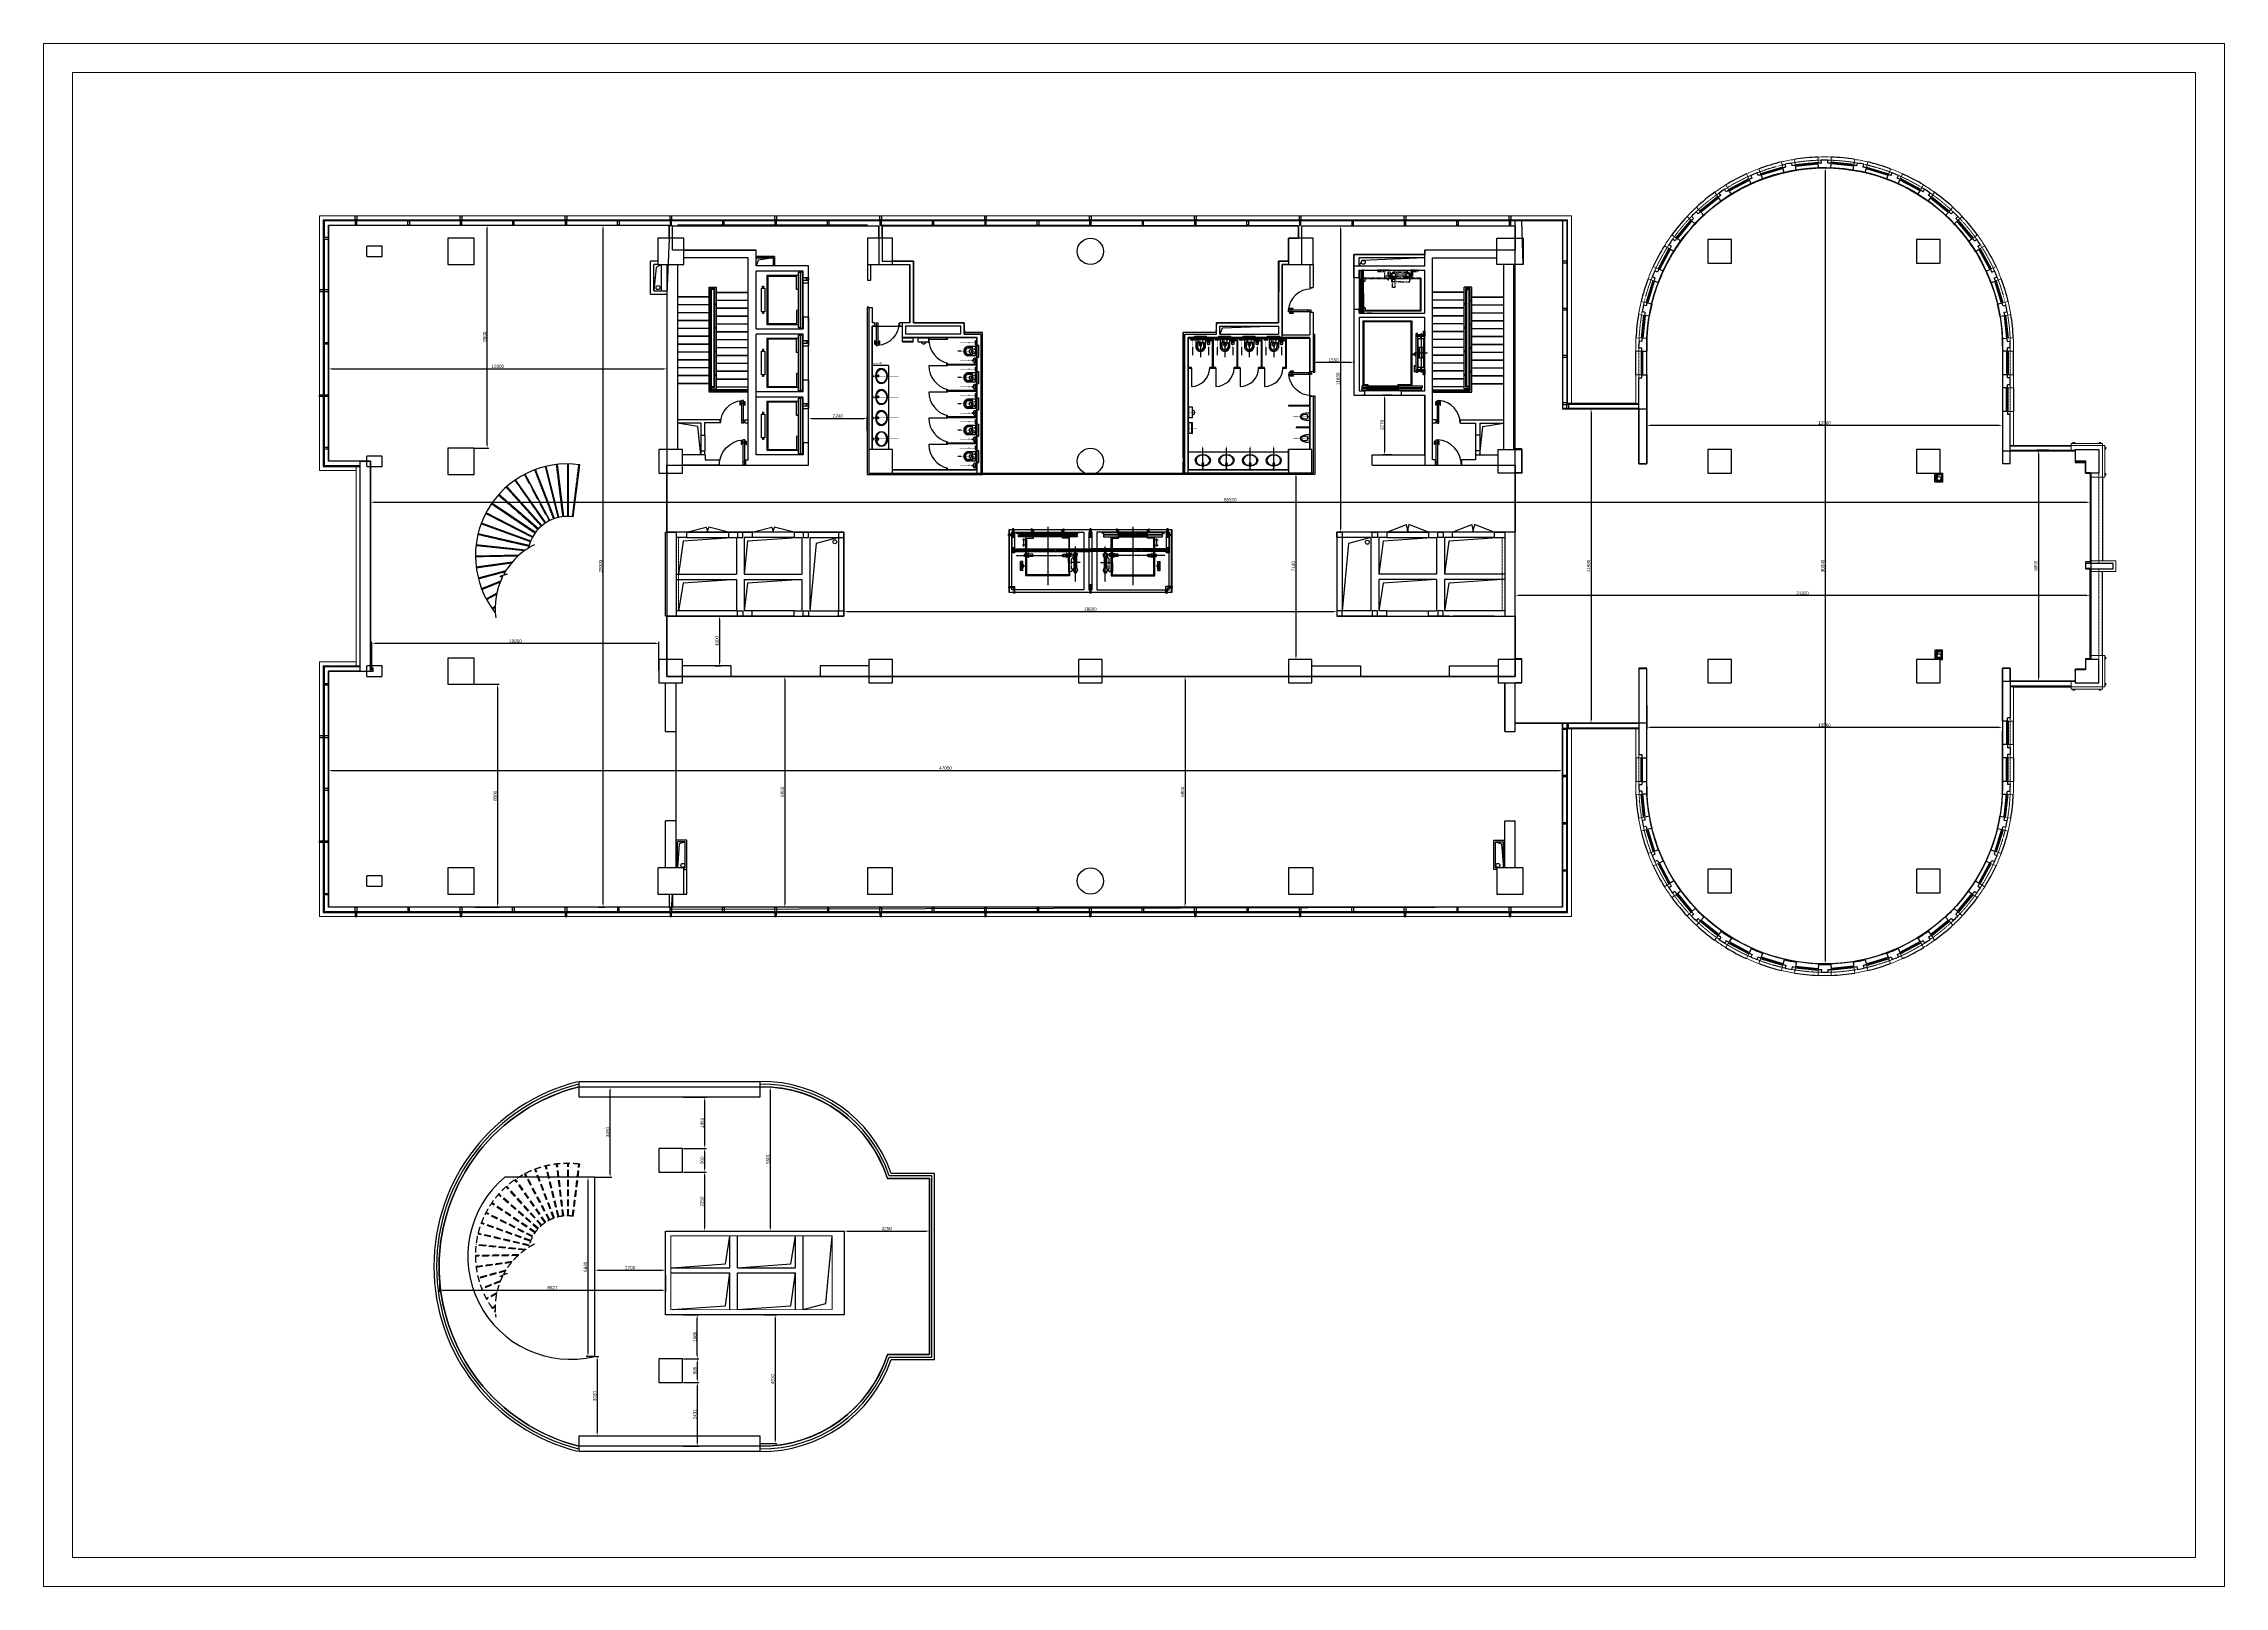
# Model space of a CAD drawing. Header units: millimetres. Extents: x 1175437 to 1258597, y 68435 to 127241.
import ezdxf

# ---------------------------------------------------------------- set-up
doc = ezdxf.new("R2010")
doc.units = ezdxf.units.MM
for name, pattern in [('CENTER', [2, 1.25, -0.25, 0.25, -0.25]), ('CENTERX2', [4, 2.5, -0.5, 0.5, -0.5]), ('DASHDOT2', [12.7, 6.35, -3.175, 0, -3.175]), ('DASHEDX2', [38.1, 25.4, -12.7]), ('DIVIDE', [1.25, 0.5, -0.25, 0, -0.25, 0, -0.25]), ('HIDDEN', [0.375, 0.25, -0.125]), ('HIDDEN2', [4.7625, 3.175, -1.5875]), ('PHANTOM', [2.5, 1.25, -0.25, 0.25, -0.25, 0.25, -0.25]), ('PHANTOMX2', [127, 63.5, -12.7, 12.7, -12.7, 12.7, -12.7])]:
    doc.linetypes.add(name, pattern=pattern)
for name, color, linetype in [('Baca', 7, 'Continuous'), ('Divar-esas', 7, 'Continuous'), ('Divar-komek', 7, 'Continuous'), ('Lift', 7, 'Continuous'), ('livnestok', 7, 'Continuous'), ('Meheccer', 7, 'Continuous'), ('metal', 7, 'Continuous'), ('Pencere', 7, 'Continuous'), ('Pillekan', 7, 'Continuous'), ('plita 2', 7, 'Continuous'), ('Qapi', 7, 'Continuous'), ('Santexnika', 7, 'Continuous'), ('Strixleme', 254, 'Continuous'), ('sutun1', 7, 'Continuous'), ('Tavan', 7, 'Continuous')]:
    doc.layers.add(name, color=color, linetype=linetype)
for name, color, linetype, lineweight in [('Fasad detali', 37, 'Continuous', 20), ('metal-nevid', 39, 'Continuous', 5), ('obl. mis', 205, 'Continuous', 18), ('syse', 135, 'Continuous', 15)]:
    doc.layers.add(name, color=color, linetype=linetype, lineweight=lineweight)
doc.layers.add('obl. keramogranit', color=138, linetype='Continuous', lineweight=18, true_color=0x005252)
doc.layers.add('plita', color=182, linetype='Continuous', lineweight=5, true_color=0x3a07c5)

msp = doc.modelspace()

# ---------------------------------------------------------------- linework, layer by layer
at = {"color": 0, "lineweight": -2, "transparency": 16777216}
for p, q in [((1243374, 122376), (1243374, 92286)), ((1243385, 122501), (1243437, 122501)), ((1191885, 120321), (1192412, 120321)), ((1192349, 111946), (1192349, 120196)), ((1196589, 120321), (1196834, 120321)), ((1196771, 94446), (1196771, 120196)), ((1224372, 120301), (1224951, 120301)), ((1224888, 120176), (1224888, 108746)), ((1186303, 114953), (1186303, 114780)), ((1186428, 114843), (1199078, 114843)), ((1199203, 114953), (1199203, 114780)), ((1223853, 115104), (1223853, 115024)), ((1225278, 115086), (1223978, 115086)), ((1225403, 115089), (1225403, 115149)), ((1226862, 113841), (1226503, 113841)), ((1226566, 113716), (1226566, 111696)), ((1234932, 113321), (1234382, 113321)), ((1234445, 113196), (1234445, 101466)), ((1204603, 112500), (1204603, 113016)), ((1204728, 112953), (1206718, 112953)), ((1206843, 112500), (1206843, 113016)), ((1236573, 112747), (1236573, 112626)), ((1250008, 112688), (1236698, 112688)), ((1250133, 112747), (1250133, 112626)), ((1191885, 111821), (1192412, 111821)), ((1226862, 111571), (1226503, 111571)), ((1251900, 111741), (1251439, 111741)), ((1251502, 111616), (1251502, 103066)), ((1223322, 110871), (1223128, 110871)), ((1223191, 110746), (1223191, 103896)), ((1187903, 110085), (1187903, 109699)), ((1253473, 110085), (1253473, 109699)), ((1188028, 109761), (1253348, 109761)), ((1224785, 108621), (1224951, 108621)), ((1205953, 106277), (1205953, 105528)), ((1224753, 106277), (1224753, 105528)), ((1231553, 105891), (1231553, 106261)), ((1253348, 106199), (1231678, 106199)), ((1253473, 105891), (1253473, 106261)), ((1201035, 105421), (1201275, 105421)), ((1201212, 105296), (1201212, 103646)), ((1206078, 105590), (1224628, 105590)), ((1187953, 103353), (1187953, 104433)), ((1198778, 104371), (1188078, 104371)), ((1198903, 103353), (1198903, 104433)), ((1201035, 103521), (1201275, 103521)), ((1203781, 103121), (1203637, 103121)), ((1218796, 103121), (1219025, 103121)), ((1223375, 103771), (1223128, 103771)), ((1191885, 102821), (1192811, 102821)), ((1192748, 102696), (1192748, 94446)), ((1203700, 102996), (1203700, 94446)), ((1218962, 102996), (1218962, 94446)), ((1251900, 102941), (1251439, 102941)), ((1236573, 102014), (1236573, 101105)), ((1250133, 102014), (1250133, 101105)), ((1234932, 101341), (1234382, 101341)), ((1250008, 101168), (1236698, 101168)), ((1186303, 98194), (1186303, 99595)), ((1186428, 99533), (1233228, 99533)), ((1233353, 98194), (1233353, 99595)), ((1191885, 94321), (1192811, 94321)), ((1196589, 94321), (1196834, 94321)), ((1203781, 94321), (1203637, 94321)), ((1218796, 94321), (1219025, 94321)), ((1243383, 92161), (1243437, 92161)), ((1196438, 87478), (1197103, 87478)), ((1197041, 84153), (1197041, 87353)), ((1202785, 87478), (1203207, 87478)), ((1203144, 87353), (1203144, 82103)), ((1199835, 87078), (1200709, 87078)), ((1200647, 85253), (1200647, 86953)), ((1199835, 85128), (1200699, 85128)), ((1199835, 85128), (1200709, 85128)), ((1200636, 85003), (1200636, 84353)), ((1196376, 84028), (1196131, 84028)), ((1196438, 84028), (1197103, 84028)), ((1199835, 84228), (1200699, 84228)), ((1199835, 84228), (1200699, 84228)), ((1200636, 84103), (1200636, 82103)), ((1196193, 83903), (1196193, 77323)), ((1199835, 81978), (1200699, 81978)), ((1202785, 81978), (1203207, 81978)), ((1205963, 81947), (1205963, 81915)), ((1206088, 81978), (1209088, 81978)), ((1209213, 82009), (1209213, 82040)), ((1190527, 80292), (1190527, 79662)), ((1196453, 80228), (1196453, 80550)), ((1196578, 80488), (1199028, 80488)), ((1199153, 80228), (1199153, 80550)), ((1199153, 80292), (1199153, 79662)), ((1190652, 79725), (1199028, 79725)), ((1199835, 78788), (1200424, 78788)), ((1200362, 77233), (1200362, 78663)), ((1202901, 78788), (1203396, 78788)), ((1203333, 78663), (1203333, 74003)), ((1196422, 77198), (1196131, 77198)), ((1196485, 77198), (1196607, 77198)), ((1196544, 77073), (1196544, 74303)), ((1199835, 77108), (1200424, 77108)), ((1199835, 77108), (1200424, 77108)), ((1200362, 76983), (1200362, 76333)), ((1199835, 76208), (1200424, 76208)), ((1199835, 76208), (1200424, 76208)), ((1200362, 76083), (1200362, 73902)), ((1196485, 74178), (1196607, 74178)), ((1199835, 73777), (1200424, 73777)), ((1202785, 73878), (1203396, 73878))]:
    msp.add_line(p, q, dxfattribs=at)
for p, q in [((1202864, 117981), (1202838, 117981)), ((1202838, 117977), (1202838, 117981)), ((1202860, 117977), (1202838, 117977)), ((1202864, 117925), (1202864, 117973)), ((1202868, 117929), (1202868, 117977)), ((1202888, 117921), (1202868, 117921)), ((1202884, 117925), (1202872, 117925)), ((1202888, 117929), (1202888, 117977)), ((1202918, 117981), (1202892, 117981)), ((1202892, 117925), (1202892, 117973)), ((1202918, 117977), (1202896, 117977)), ((1202918, 117977), (1202918, 117981)), ((1202838, 116965), (1202838, 116961)), ((1202838, 116965), (1202860, 116965)), ((1202838, 116961), (1202864, 116961)), ((1202864, 117017), (1202864, 116969)), ((1202868, 117021), (1202888, 117021)), ((1202868, 117013), (1202868, 116965)), ((1202872, 117017), (1202884, 117017)), ((1202888, 117013), (1202888, 116965)), ((1202892, 117017), (1202892, 116969)), ((1202892, 116961), (1202918, 116961)), ((1202896, 116965), (1202918, 116965)), ((1202918, 116965), (1202918, 116961)), ((1202864, 115581), (1202838, 115581)), ((1202838, 115577), (1202838, 115581)), ((1202860, 115577), (1202838, 115577)), ((1202864, 115525), (1202864, 115573)), ((1202868, 115529), (1202868, 115577)), ((1202888, 115521), (1202868, 115521)), ((1202884, 115525), (1202872, 115525)), ((1202888, 115529), (1202888, 115577)), ((1202918, 115581), (1202892, 115581)), ((1202892, 115525), (1202892, 115573)), ((1202918, 115577), (1202896, 115577)), ((1202918, 115577), (1202918, 115581)), ((1202838, 114565), (1202838, 114561)), ((1202838, 114565), (1202860, 114565)), ((1202838, 114561), (1202864, 114561)), ((1202864, 114617), (1202864, 114569)), ((1202868, 114621), (1202888, 114621)), ((1202868, 114613), (1202868, 114565)), ((1202872, 114617), (1202884, 114617)), ((1202888, 114613), (1202888, 114565)), ((1202892, 114617), (1202892, 114569)), ((1202892, 114561), (1202918, 114561)), ((1202896, 114565), (1202918, 114565)), ((1202918, 114565), (1202918, 114561)), ((1202864, 113181), (1202838, 113181)), ((1202838, 113177), (1202838, 113181)), ((1202860, 113177), (1202838, 113177)), ((1202864, 113125), (1202864, 113173)), ((1202868, 113129), (1202868, 113177)), ((1202888, 113121), (1202868, 113121)), ((1202884, 113125), (1202872, 113125)), ((1202888, 113129), (1202888, 113177)), ((1202918, 113181), (1202892, 113181)), ((1202892, 113125), (1202892, 113173)), ((1202918, 113177), (1202896, 113177)), ((1202918, 113177), (1202918, 113181)), ((1202838, 112165), (1202838, 112161)), ((1202838, 112165), (1202860, 112165)), ((1202838, 112161), (1202864, 112161)), ((1202864, 112217), (1202864, 112169)), ((1202868, 112221), (1202888, 112221)), ((1202868, 112213), (1202868, 112165)), ((1202872, 112217), (1202884, 112217)), ((1202888, 112213), (1202888, 112165)), ((1202892, 112217), (1202892, 112169)), ((1202892, 112161), (1202918, 112161)), ((1202896, 112165), (1202918, 112165)), ((1202918, 112165), (1202918, 112161))]:
    msp.add_line(p, q)
at = {"color": 18, "linetype": 'HIDDEN', "lineweight": -3, "ltscale": 1000, "true_color": 0x000000}
for p, q in [((1194717, 82392), (1193778, 84158)), ((1194735, 82401), (1193796, 84167)), ((1194743, 82406), (1193804, 84172)), ((1194885, 82465), (1194168, 84333)), ((1194903, 82473), (1194187, 84340)), ((1194913, 82476), (1194196, 84343)), ((1195060, 82518), (1194576, 84459)), ((1195079, 82523), (1194596, 84464)), ((1195089, 82525), (1194605, 84466)), ((1195241, 82549), (1194997, 84534)), ((1195260, 82552), (1195017, 84537)), ((1195270, 82553), (1195027, 84538)), ((1195423, 82558), (1195423, 84558)), ((1195443, 82558), (1195443, 84558)), ((1195453, 82558), (1195453, 84558)), ((1195606, 82544), (1195850, 84529)), ((1195626, 82541), (1195870, 84527)), ((1195636, 82540), (1195880, 84525)), ((1194285, 82057), (1192775, 83369)), ((1194298, 82072), (1192788, 83384)), ((1194304, 82080), (1192795, 83392)), ((1194415, 82186), (1193076, 83672)), ((1194429, 82199), (1193091, 83686)), ((1194437, 82206), (1193099, 83692)), ((1194559, 82298), (1193412, 83936)), ((1194576, 82310), (1193429, 83948)), ((1194584, 82315), (1193437, 83954)), ((1194076, 81757), (1192294, 82665)), ((1194085, 81775), (1192303, 82683)), ((1194090, 81783), (1192308, 82691)), ((1194171, 81913), (1192513, 83032)), ((1194182, 81930), (1192524, 83048)), ((1194188, 81938), (1192530, 83057)), ((1193946, 81415), (1191998, 81865)), ((1193951, 81434), (1192002, 81884)), ((1193953, 81444), (1192004, 81894)), ((1194001, 81590), (1192121, 82274)), ((1194008, 81609), (1192128, 82293)), ((1194011, 81618), (1192132, 82302)), ((1193561, 81076), (1191903, 81047)), ((1193549, 81066), (1191903, 81037)), ((1193527, 81045), (1191904, 81017)), ((1193776, 81249), (1191925, 81444)), ((1193801, 81267), (1191927, 81464)), ((1193813, 81275), (1191928, 81473)), ((1193304, 80813), (1191931, 80620)), ((1193294, 80802), (1191932, 80610)), ((1193275, 80779), (1191935, 80591)), ((1193062, 80482), (1192010, 80200)), ((1193055, 80470), (1192012, 80191)), ((1193040, 80445), (1192018, 80171)), ((1192859, 80084), (1192140, 79793)), ((1192853, 80071), (1192143, 79784)), ((1192843, 80045), (1192151, 79765)), ((1192716, 79626), (1192318, 79405)), ((1192714, 79613), (1192323, 79396)), ((1192708, 79587), (1192333, 79379)), ((1192656, 79124), (1192543, 79041)), ((1192656, 79111), (1192548, 79033)), ((1192656, 79086), (1192560, 79017))]:
    msp.add_line(p, q, dxfattribs=at)
at = {"color": 251, "lineweight": 5, "true_color": 0x636466}
msp.add_lwpolyline([(1175437, 68435), (1258597, 68435), (1258597, 127241), (1175437, 127241), (1175437, 68435)], dxfattribs=at)
msp.add_lwpolyline([(1176537, 69535), (1257497, 69535), (1257497, 126141), (1176537, 126141)], close=True, dxfattribs=at)
at = {"color": 1, "lineweight": 30}
for points in [[(1186303, 120321), (1199288, 120321), (1199288, 119821), (1199203, 117691), (1199203, 105421), (1199203, 103771), (1199203, 103121), (1231553, 103121), (1231553, 120521), (1233353, 120521), (1233353, 113321), (1236573, 113321), (1236573, 115721, -0.414214), (1243353, 122501, -0.414211), (1250133, 115721), (1250133, 111721), (1252903, 111721), (1252903, 111271), (1253303, 111271), (1253303, 110871), (1253503, 110871), (1253503, 103771), (1253303, 103771), (1253303, 103371), (1252903, 103371), (1252903, 102921), (1250133, 102921), (1250133, 98921, -0.41508), (1243353, 92161, -0.411618), (1236573, 98921), (1236573, 101341), (1233353, 101341), (1233353, 94321), (1186303, 94321), (1186303, 103321), (1187903, 103321), (1187903, 111321), (1186303, 111321), (1186303, 120321)], [(1207613, 83978), (1209213, 83978), (1209213, 77278), (1207613, 77278, -0.326644), (1202827, 73777), (1195853, 73777, -0.778549), (1195853, 87478), (1202827, 87478, -0.326686), (1207613, 83978, -0.155151)]]:
    msp.add_lwpolyline(points, format="xyb", dxfattribs=at)
for points in [[(1199203, 103121), (1199203, 103771), (1199203, 105421), (1205953, 105421), (1205953, 108621), (1199203, 108621), (1199203, 111171), (1204603, 111171), (1204603, 118771), (1203313, 118771), (1203313, 119131), (1202603, 119131), (1202603, 119371), (1199418, 119371), (1199418, 120301), (1207288, 120301), (1207288, 118821), (1208473, 118821), (1208473, 116601), (1208173, 116601), (1208173, 116041), (1211023, 116041), (1211023, 110871), (1219083, 110871), (1219083, 116041), (1222663, 116011), (1222673, 118821), (1223418, 118821), (1223418, 119821), (1223418, 120301), (1231553, 120301), (1231553, 119821), (1231553, 119371), (1228103, 119371), (1228103, 119201), (1225403, 119201), (1225403, 113841), (1228103, 113841), (1228103, 111571), (1228103, 111171), (1231553, 111171), (1231553, 108621), (1224753, 108621), (1224753, 105421), (1231553, 105421), (1231553, 103521), (1231553, 103121), (1225653, 103121), (1222903, 103121), (1207803, 103121), (1205053, 103121), (1201653, 103121), (1199203, 103121)], [(1207418, 120321), (1207418, 118951), (1208603, 118951), (1208603, 116601), (1210543, 116601), (1210543, 116171), (1211183, 116171), (1211183, 110871), (1218953, 110871), (1218953, 116171), (1220163, 116171), (1220163, 116601), (1222533, 116601), (1222533, 118951), (1222903, 118951), (1222903, 119821), (1223288, 119821), (1223288, 120301), (1207418, 120321)]]:
    msp.add_lwpolyline(points, dxfattribs=at)
msp.add_lwpolyline([(1212253, 108721), (1218453, 108721), (1218453, 106321), (1212253, 106321)], close=True)
msp.add_lwpolyline([(1212253, 108721), (1218453, 108721), (1218453, 106321), (1212253, 106321)], close=True, dxfattribs=at)
at = {"color": 18, "lineweight": -3, "true_color": 0x000000}
for points in [[(1195853, 87678), (1202753, 87678), (1202753, 87078), (1195853, 87078), (1195853, 87678)], [(1198903, 85128), (1198903, 84228), (1199803, 84228), (1199803, 85128), (1198903, 85128)], [(1199153, 78788), (1199153, 81978), (1205963, 81978), (1205963, 78788), (1199153, 78788)], [(1198903, 77108), (1198903, 76208), (1199803, 76208), (1199803, 77108), (1198903, 77108)], [(1195853, 74178), (1202753, 74178), (1202753, 73578), (1195853, 73578), (1195853, 74178)]]:
    msp.add_lwpolyline(points, dxfattribs=at)
at = {"color": 5, "lineweight": -3}
for points in [[(1202751, 73578, 0.322906), (1207758, 77078), (1209413, 77078), (1209413, 84178), (1207758, 84178, 0.322906), (1202751, 87678, 0.322906)], [(1202752, 73678, 0.326727), (1207686, 77178), (1209313, 77178), (1209313, 84078), (1207686, 84078, 0.326727), (1202752, 87578, 0.326727)], [(1202753, 73778, 0.330691), (1207613, 77278), (1209213, 77278), (1209213, 83978), (1207613, 83978, 0.330691), (1202753, 87478)]]:
    msp.add_lwpolyline(points, format="xyb", dxfattribs=at)
at = {"color": 18, "lineweight": -3, "true_color": 0x000000}
msp.add_lwpolyline([(1196453, 77198), (1196453, 84028), (1193023, 84028, 0.793015)], format="xyb", close=True, dxfattribs=at)
at = {"lineweight": 5}
msp.add_lwpolyline([(1199353, 78973), (1199353, 81793), (1205503, 81803), (1205503, 78983)], close=True, dxfattribs=at)
at = {"color": 18, "linetype": 'HIDDEN', "lineweight": -3, "ltscale": 1000, "true_color": 0x000000}
msp.add_lwpolyline([(1192985, 80349), (1193116, 80360), (1192833, 80261), (1192939, 80261)], dxfattribs=at)
at = {"extrusion": (0, 0, -1)}
for centre, start, end in [((-1202860, 117973), 90, 180), ((-1202864, 117977), 90, 180), ((-1202868, 117925), -90, 0), ((-1202872, 117929), -90, 0), ((-1202884, 117929), 180, -90), ((-1202892, 117977), 0, 90), ((-1202888, 117925), 180, -90), ((-1202896, 117973), 0, 90), ((-1202860, 116969), 180, -90), ((-1202868, 117017), 0, 90), ((-1202864, 116965), 180, -90), ((-1202872, 117013), 0, 90), ((-1202884, 117013), 90, 180), ((-1202888, 117017), 90, 180), ((-1202892, 116965), -90, 0), ((-1202896, 116969), -90, 0), ((-1202860, 115573), 90, 180), ((-1202864, 115577), 90, 180), ((-1202868, 115525), -90, 0), ((-1202872, 115529), -90, 0), ((-1202884, 115529), 180, -90), ((-1202892, 115577), 0, 90), ((-1202888, 115525), 180, -90), ((-1202896, 115573), 0, 90), ((-1202860, 114569), 180, -90), ((-1202868, 114617), 0, 90), ((-1202864, 114565), 180, -90), ((-1202872, 114613), 0, 90), ((-1202884, 114613), 90, 180), ((-1202888, 114617), 90, 180), ((-1202892, 114565), -90, 0), ((-1202896, 114569), -90, 0), ((-1202860, 113173), 90, 180), ((-1202864, 113177), 90, 180), ((-1202868, 113125), -90, 0), ((-1202872, 113129), -90, 0), ((-1202884, 113129), 180, -90), ((-1202892, 113177), 0, 90), ((-1202888, 113125), 180, -90), ((-1202896, 113173), 0, 90), ((-1202860, 112169), 180, -90), ((-1202868, 112217), 0, 90), ((-1202864, 112165), 180, -90), ((-1202872, 112213), 0, 90), ((-1202884, 112213), 90, 180), ((-1202888, 112217), 90, 180), ((-1202892, 112165), -90, 0), ((-1202896, 112169), -90, 0)]:
    msp.add_arc(centre, 4, start, end, dxfattribs=at)
at = {"color": 5, "lineweight": -3}
for radius in [7266, 7166, 7066]:
    msp.add_arc((1197586, 80628), radius, 104.19284, 255.80716, dxfattribs=at)
at = {"color": 18, "linetype": 'HIDDEN', "lineweight": -3, "ltscale": 1000, "true_color": 0x000000}
for centre, radius, start, end in [((1195403, 81058), 3500, 82.18146, 218.40254), ((1195403, 81058), 1500, 81.08979, 168.59377), ((1195366, 79054), 2711, 116.5647, 151.44433), ((1195366, 79054), 2711, 153.55904, 187.67912)]:
    msp.add_arc(centre, radius, start, end, dxfattribs=at)
at = {"color": 0, "transparency": 16777216}
for points in [[(1243353, 122376), (1243395, 122376), (1243374, 122501)], [(1192328, 120196), (1192370, 120196), (1192349, 120321)], [(1196751, 120196), (1196792, 120196), (1196771, 120321)], [(1224867, 120176), (1224909, 120176), (1224888, 120301)], [(1186428, 114863), (1186428, 114822), (1186303, 114843)], [(1199078, 114863), (1199078, 114822), (1199203, 114843)], [(1223978, 115107), (1223978, 115065), (1223853, 115086)], [(1225278, 115107), (1225278, 115065), (1225403, 115086)], [(1226545, 113716), (1226587, 113716), (1226566, 113841)], [(1234424, 113196), (1234466, 113196), (1234445, 113321)], [(1204728, 112974), (1204728, 112932), (1204603, 112953)], [(1206718, 112974), (1206718, 112932), (1206843, 112953)], [(1236698, 112709), (1236698, 112668), (1236573, 112688)], [(1250008, 112709), (1250008, 112668), (1250133, 112688)], [(1192328, 111946), (1192370, 111946), (1192349, 111821)], [(1226545, 111696), (1226587, 111696), (1226566, 111571)], [(1251481, 111616), (1251523, 111616), (1251502, 111741)], [(1223170, 110746), (1223212, 110746), (1223191, 110871)], [(1188028, 109782), (1188028, 109740), (1187903, 109761)], [(1253348, 109782), (1253348, 109740), (1253473, 109761)], [(1224867, 108746), (1224909, 108746), (1224888, 108621)], [(1231678, 106220), (1231678, 106178), (1231553, 106199)], [(1253348, 106220), (1253348, 106178), (1253473, 106199)], [(1201191, 105296), (1201233, 105296), (1201212, 105421)], [(1206078, 105611), (1206078, 105569), (1205953, 105590)], [(1224628, 105611), (1224628, 105569), (1224753, 105590)], [(1188078, 104392), (1188078, 104350), (1187953, 104371)], [(1198778, 104392), (1198778, 104350), (1198903, 104371)], [(1201191, 103646), (1201233, 103646), (1201212, 103521)], [(1203679, 102996), (1203721, 102996), (1203700, 103121)], [(1218942, 102996), (1218983, 102996), (1218962, 103121)], [(1223170, 103896), (1223212, 103896), (1223191, 103771)], [(1192727, 102696), (1192769, 102696), (1192748, 102821)], [(1251481, 103066), (1251523, 103066), (1251502, 102941)], [(1234424, 101466), (1234466, 101466), (1234445, 101341)], [(1236698, 101189), (1236698, 101147), (1236573, 101168)], [(1250008, 101189), (1250008, 101147), (1250133, 101168)], [(1186428, 99554), (1186428, 99512), (1186303, 99533)], [(1233228, 99554), (1233228, 99512), (1233353, 99533)], [(1192727, 94446), (1192769, 94446), (1192748, 94321)], [(1196751, 94446), (1196792, 94446), (1196771, 94321)], [(1203679, 94446), (1203721, 94446), (1203700, 94321)], [(1218942, 94446), (1218983, 94446), (1218962, 94321)], [(1243353, 92286), (1243395, 92286), (1243374, 92161)], [(1197020, 87353), (1197061, 87353), (1197041, 87478)], [(1203124, 87353), (1203165, 87353), (1203144, 87478)], [(1200626, 86953), (1200668, 86953), (1200647, 87078)], [(1200615, 85003), (1200657, 85003), (1200636, 85128)], [(1200626, 85253), (1200668, 85253), (1200647, 85128)], [(1196172, 83903), (1196214, 83903), (1196193, 84028)], [(1197020, 84153), (1197061, 84153), (1197041, 84028)], [(1200615, 84353), (1200657, 84353), (1200636, 84228)], [(1200615, 84103), (1200657, 84103), (1200636, 84228)], [(1200615, 82103), (1200657, 82103), (1200636, 81978)], [(1203124, 82103), (1203165, 82103), (1203144, 81978)], [(1206088, 81999), (1206088, 81957), (1205963, 81978)], [(1209088, 81999), (1209088, 81957), (1209213, 81978)], [(1196578, 80509), (1196578, 80467), (1196453, 80488)], [(1199028, 80509), (1199028, 80467), (1199153, 80488)], [(1190652, 79746), (1190652, 79704), (1190527, 79725)], [(1199028, 79746), (1199028, 79704), (1199153, 79725)], [(1200341, 78663), (1200382, 78663), (1200362, 78788)], [(1203312, 78663), (1203354, 78663), (1203333, 78788)], [(1196172, 77323), (1196214, 77323), (1196193, 77198)], [(1196523, 77073), (1196565, 77073), (1196544, 77198)], [(1200341, 77233), (1200382, 77233), (1200362, 77108)], [(1200341, 76983), (1200382, 76983), (1200362, 77108)], [(1200341, 76333), (1200382, 76333), (1200362, 76208)], [(1200341, 76083), (1200382, 76083), (1200362, 76208)], [(1196523, 74303), (1196565, 74303), (1196544, 74178)], [(1200341, 73902), (1200382, 73902), (1200362, 73777)], [(1203312, 74003), (1203354, 74003), (1203333, 73878)]]:
    msp.add_solid(points, dxfattribs=at)
at = {"layer": 'Baca'}
for p, q in [((1200383, 112649), (1199603, 112771)), ((1200503, 111571), (1200383, 112649)), ((1230203, 111571), (1230324, 112649)), ((1230324, 112649), (1231103, 112771))]:
    msp.add_line(p, q, dxfattribs=at)
for points in [[(1203253, 119071), (1202688, 118981), (1202603, 118771)], [(1228103, 119071), (1225700, 118974), (1225603, 118771)], [(1199003, 118821), (1198801, 118705), (1198703, 117821)], [(1201853, 108421), (1199824, 108271), (1199653, 107021)], [(1204353, 108421), (1202274, 108271), (1202153, 107021)], [(1205753, 108421), (1204898, 108185), (1204653, 105621)], [(1226053, 108421), (1225198, 108185), (1224953, 105621)], [(1228553, 108421), (1226524, 108271), (1226353, 107021)], [(1231053, 108421), (1229024, 108271), (1228853, 107021)], [(1201853, 106821), (1199824, 106671), (1199653, 105621)], [(1204353, 106821), (1202274, 106671), (1202153, 105621)], [(1228553, 106821), (1226524, 106671), (1226353, 105621)], [(1231053, 106821), (1229024, 106671), (1228853, 105621)], [(1199903, 96821), (1199675, 96736), (1199603, 95821)], [(1230803, 96821), (1231032, 96736), (1231103, 95821)], [(1199403, 80583), (1201433, 80734), (1201603, 81783)], [(1201903, 80583), (1203933, 80734), (1204103, 81783)], [(1204403, 78983), (1205259, 79219), (1205503, 81783)], [(1199403, 78983), (1201433, 79134), (1201603, 80383)], [(1201903, 78983), (1203933, 79134), (1204103, 80383)]]:
    msp.add_lwpolyline(points, dxfattribs=at)
at = {"layer": 'Baca', "linetype": 'ByBlock'}
for points in [[(1222533, 116471), (1220377, 116391), (1220293, 116171)], [(1247803, 110821), (1247641, 110777), (1247603, 110571)], [(1247803, 104071), (1247641, 104027), (1247603, 103821)]]:
    msp.add_lwpolyline(points, dxfattribs=at)
at = {"layer": 'Divar-esas'}
for p, q in [((1199418, 120301), (1199288, 120301)), ((1199288, 119821), (1199288, 120301)), ((1199418, 119821), (1199418, 120301)), ((1207288, 119821), (1207288, 120301)), ((1207418, 119821), (1207418, 120301)), ((1223288, 119821), (1223288, 120301)), ((1223418, 119821), (1223418, 120301)), ((1198573, 117691), (1198573, 118951)), ((1198853, 118951), (1198573, 118951)), ((1207803, 118951), (1208603, 118951)), ((1208603, 116601), (1208603, 118951)), ((1222903, 118951), (1222533, 118951)), ((1222533, 118951), (1222533, 116601)), ((1222903, 118951), (1222543, 118951)), ((1225403, 118771), (1225403, 119201)), ((1225403, 119201), (1228103, 119201)), ((1228103, 119071), (1225603, 119071)), ((1225603, 118771), (1225603, 119071)), ((1198703, 117821), (1198703, 118821)), ((1198853, 118821), (1198703, 118821)), ((1206853, 118821), (1206853, 118221)), ((1206853, 118221), (1206983, 118221)), ((1206983, 118221), (1206983, 118821)), ((1207803, 118821), (1208473, 118821)), ((1208473, 116601), (1208473, 118821)), ((1222903, 118821), (1222663, 118821)), ((1222663, 118821), (1222663, 116141)), ((1222903, 118821), (1222673, 118821)), ((1223723, 118821), (1223723, 117941)), ((1223853, 118821), (1223853, 117941)), ((1223853, 118821), (1223853, 117941)), ((1198573, 117691), (1199203, 117691)), ((1198703, 117821), (1199203, 117821)), ((1223723, 117941), (1223853, 117941)), ((1206903, 117181), (1206903, 110871)), ((1206903, 117181), (1207033, 117181)), ((1207033, 117181), (1207033, 116601)), ((1207133, 116601), (1207033, 116601)), ((1207033, 116471), (1207033, 111771)), ((1207133, 116471), (1207033, 116471)), ((1207133, 116471), (1207133, 116601)), ((1208073, 116601), (1208073, 116471)), ((1208473, 116601), (1208073, 116601)), ((1208073, 116471), (1208173, 116471)), ((1208173, 116471), (1208173, 116041)), ((1208303, 116471), (1208303, 116171)), ((1210413, 116471), (1208303, 116471)), ((1210543, 116601), (1208603, 116601)), ((1210413, 116171), (1210413, 116471)), ((1210543, 116171), (1210543, 116601)), ((1220163, 116171), (1220163, 116601)), ((1220163, 116601), (1222533, 116601)), ((1220293, 116471), (1222533, 116471)), ((1220293, 116171), (1220293, 116471)), ((1222533, 116471), (1222533, 116171)), ((1222533, 116471), (1222533, 116171)), ((1223723, 117001), (1223723, 116141)), ((1223723, 117001), (1223853, 117001)), ((1223853, 117001), (1223853, 115831)), ((1223853, 117001), (1223853, 114741)), ((1226103, 116961), (1225903, 116961)), ((1211023, 116041), (1208173, 116041)), ((1210413, 116171), (1208303, 116171)), ((1211183, 116171), (1210543, 116171)), ((1211023, 111001), (1211023, 116041)), ((1211183, 110871), (1211183, 116171)), ((1218953, 111451), (1218953, 116171)), ((1218953, 116171), (1220163, 116171)), ((1219083, 111001), (1219083, 116011)), ((1219083, 116011), (1223723, 116011)), ((1220293, 116171), (1222533, 116171)), ((1220313, 116171), (1222533, 116171)), ((1222663, 116141), (1223723, 116141)), ((1222684, 116141), (1223723, 116141)), ((1223723, 116011), (1223723, 114741)), ((1223723, 114741), (1223853, 114741)), ((1223723, 113801), (1223723, 111791)), ((1223723, 113801), (1223853, 113801)), ((1223853, 113801), (1223853, 110871)), ((1201233, 112901), (1199603, 112901)), ((1200503, 112771), (1199603, 112771)), ((1200503, 112771), (1200503, 112321)), ((1200503, 112321), (1200633, 112321)), ((1200633, 112791), (1200633, 112321)), ((1201233, 112791), (1200633, 112791)), ((1201233, 112791), (1201233, 112901)), ((1202173, 112901), (1202303, 112901)), ((1202173, 112791), (1202173, 112901)), ((1202173, 112791), (1202303, 112791)), ((1223723, 112691), (1223723, 111771)), ((1228533, 112901), (1228403, 112901)), ((1228533, 112771), (1228403, 112771)), ((1228533, 112771), (1228533, 112901)), ((1229473, 112771), (1229473, 112901)), ((1229473, 112901), (1231103, 112901)), ((1229473, 112771), (1230043, 112771)), ((1230043, 112771), (1230043, 112321)), ((1230203, 112321), (1230043, 112321)), ((1230203, 112771), (1231103, 112771)), ((1230203, 112771), (1230203, 112321)), ((1200503, 111721), (1200503, 111571)), ((1200503, 111721), (1200633, 111721)), ((1200633, 111721), (1200633, 111571)), ((1230043, 111721), (1230043, 111571)), ((1230203, 111721), (1230043, 111721)), ((1230203, 111721), (1230203, 111571)), ((1187503, 111321), (1187903, 111321)), ((1187503, 103321), (1187503, 111321)), ((1187903, 111321), (1187903, 103321)), ((1207803, 111001), (1211023, 111001)), ((1207803, 110871), (1211183, 110871)), ((1218953, 110871), (1218953, 111321)), ((1223853, 110871), (1218953, 110871)), ((1222903, 111001), (1219083, 111001)), ((1199953, 108621), (1199553, 108621)), ((1199953, 108421), (1199553, 108421)), ((1199953, 108621), (1199953, 108421)), ((1201553, 108621), (1202453, 108621)), ((1201553, 108621), (1201553, 108421)), ((1201553, 108421), (1201853, 108421)), ((1201853, 108421), (1201853, 107021)), ((1202153, 108421), (1202153, 107021)), ((1202453, 108421), (1202153, 108421)), ((1202453, 108621), (1202453, 108421)), ((1204053, 108621), (1205953, 108621)), ((1204053, 108621), (1204053, 108421)), ((1204053, 108421), (1204353, 108421)), ((1204353, 108421), (1204353, 107021)), ((1204653, 108421), (1204653, 105621)), ((1204653, 108421), (1205753, 108421)), ((1205753, 108421), (1205753, 105621)), ((1205953, 108621), (1205953, 105421)), ((1226653, 108621), (1224753, 108621)), ((1224753, 108621), (1224753, 105421)), ((1226053, 108421), (1224953, 108421)), ((1224953, 108421), (1224953, 105621)), ((1226053, 108421), (1226053, 105621)), ((1226353, 108421), (1226353, 107021)), ((1226653, 108421), (1226353, 108421)), ((1226653, 108621), (1226653, 108421)), ((1229153, 108621), (1228253, 108621)), ((1228253, 108621), (1228253, 108421)), ((1228253, 108421), (1228553, 108421)), ((1228553, 108421), (1228553, 107021)), ((1228853, 108421), (1228853, 107021)), ((1229153, 108421), (1228853, 108421)), ((1229153, 108621), (1229153, 108421)), ((1230753, 108621), (1231153, 108621)), ((1230753, 108621), (1230753, 108421)), ((1230753, 108421), (1231153, 108421)), ((1199553, 107021), (1201853, 107021)), ((1199553, 106821), (1201853, 106821)), ((1201853, 106821), (1201853, 105621)), ((1202153, 107021), (1204353, 107021)), ((1202153, 106821), (1204353, 106821)), ((1202153, 106821), (1202153, 105621)), ((1204353, 106821), (1204353, 105621)), ((1228553, 107021), (1226353, 107021)), ((1228553, 106821), (1226353, 106821)), ((1226353, 106821), (1226353, 105621)), ((1228553, 106821), (1228553, 105621)), ((1231153, 107021), (1228853, 107021)), ((1231153, 106821), (1228853, 106821)), ((1228853, 106821), (1228853, 105621)), ((1201853, 105621), (1199553, 105621)), ((1202453, 105621), (1202153, 105621)), ((1202453, 105421), (1202453, 105621)), ((1204053, 105421), (1204053, 105621)), ((1204053, 105621), (1204353, 105621)), ((1204653, 105621), (1205753, 105621)), ((1226053, 105621), (1224953, 105621)), ((1226653, 105621), (1226353, 105621)), ((1226653, 105421), (1226653, 105621)), ((1228253, 105421), (1228253, 105621)), ((1228253, 105621), (1228553, 105621)), ((1231153, 105621), (1228853, 105621)), ((1202453, 105421), (1199553, 105421)), ((1204053, 105421), (1205953, 105421)), ((1226653, 105421), (1224753, 105421)), ((1229053, 105421), (1228253, 105421)), ((1230753, 105421), (1229183, 105421)), ((1230753, 105421), (1231153, 105421)), ((1187503, 103321), (1187903, 103321)), ((1187903, 103451), (1188003, 103451)), ((1187903, 103321), (1188003, 103321)), ((1188003, 103321), (1188003, 103451)), ((1199288, 94821), (1199288, 94321)), ((1199418, 94821), (1199418, 94321)), ((1201603, 80583), (1201603, 81783)), ((1201903, 80583), (1201903, 81783)), ((1204103, 80583), (1204103, 81783)), ((1204403, 78983), (1204403, 81783)), ((1199353, 80583), (1201603, 80583)), ((1199353, 80383), (1201603, 80383)), ((1201603, 78983), (1201603, 80383)), ((1201903, 80583), (1204103, 80583)), ((1201903, 80383), (1204103, 80383)), ((1201903, 78983), (1201903, 80383)), ((1204103, 78983), (1204103, 80383))]:
    msp.add_line(p, q, dxfattribs=at)
at = {"layer": 'Divar-komek'}
for p, q in [((1236153, 114621), (1236153, 115521)), ((1250553, 114621), (1250553, 115521)), ((1250553, 114121), (1250553, 113221)), ((1200503, 112321), (1200503, 111721)), ((1200653, 112321), (1200653, 111721)), ((1230043, 112321), (1230043, 111721)), ((1230203, 112321), (1230203, 111721)), ((1253953, 110721), (1253953, 107521)), ((1199953, 108621), (1201553, 108621)), ((1199953, 108421), (1201553, 108421)), ((1204053, 108621), (1202453, 108621)), ((1204053, 108421), (1202453, 108421)), ((1226653, 108621), (1228253, 108621)), ((1226653, 108421), (1228253, 108421)), ((1230753, 108621), (1229153, 108621)), ((1230753, 108421), (1229153, 108421)), ((1253953, 103921), (1253953, 107121)), ((1204053, 105621), (1202453, 105621)), ((1226653, 105621), (1228253, 105621)), ((1204053, 105421), (1202453, 105421)), ((1226653, 105421), (1228253, 105421)), ((1250553, 100521), (1250553, 101421)), ((1236153, 100021), (1236153, 99121)), ((1250553, 100021), (1250553, 99121))]:
    msp.add_line(p, q, dxfattribs=at)
for centre, radius, start, end in [((1243353, 115721), 7200, 114.40002, 121.60007), ((1243353, 115721), 7200, 103.20008, 110.40012), ((1243353, 115721), 7200, 92.00001, 99.20005), ((1243353, 115721), 7200, 80.79995, 87.99999), ((1243353, 115721), 7200, 69.59988, 76.79992), ((1243353, 115721), 7200, 58.39993, 65.59998), ((1243353, 115721), 7200, 125.59993, 132.79998), ((1243353, 115721), 6780, 58.39993, 65.59998), ((1243353, 115721), 7200, 47.20002, 54.40007), ((1243353, 115721), 7200, 136.79988, 143.99992), ((1243353, 115721), 7200, 36.00008, 43.20012), ((1243353, 115721), 6970, 136.79988, 136.79997), ((1243353, 115721), 6970, 43.20003, 43.20012), ((1243353, 115721), 7200, 148.0004, 155.20044), ((1243353, 115721), 7200, 24.79956, 31.9996), ((1243353, 115721), 7200, 159.20034, 166.40038), ((1243353, 115721), 7200, 13.59962, 20.79966), ((1243353, 115721), 6970, 166.40027, 166.40038), ((1243353, 115721), 6970, 13.59962, 13.59973), ((1243353, 115721), 7200, 170.40025, 177.6003), ((1243353, 115721), 7200, 2.3997, 9.59975), ((1243353, 115721), 6970, 177.60016, 177.6003), ((1243353, 115721), 6970, 2.3997, 2.39984), ((1243353, 98921), 7200, 182.3997, 189.59975), ((1243353, 98921), 6970, 182.3997, 182.39984), ((1243353, 98921), 6970, 357.60016, 357.6003), ((1243353, 98921), 7200, 350.40025, 357.6003), ((1243353, 98921), 7200, 193.59962, 200.79966), ((1243353, 98921), 6970, 193.59962, 193.59973), ((1243353, 98921), 7200, 339.20034, 346.40038), ((1243353, 98921), 6970, 346.40027, 346.40038), ((1243353, 98921), 7200, 204.79956, 211.9996), ((1243353, 98921), 7200, 328.0004, 335.20044), ((1243353, 98921), 7200, 216.00008, 223.20012), ((1243353, 98921), 6970, 223.20003, 223.20012), ((1243353, 98921), 6970, 316.79988, 316.79997), ((1243353, 98921), 7200, 316.79988, 323.99992), ((1243353, 98921), 7200, 227.20002, 234.40007), ((1243353, 98921), 7200, 305.59993, 312.79998), ((1243353, 98921), 7200, 238.39993, 245.59998), ((1243353, 98921), 7200, 294.40002, 301.60007), ((1243353, 98921), 7200, 249.59988, 256.79992), ((1243353, 98921), 7200, 260.79995, 267.99999), ((1243353, 98921), 7200, 272.00001, 279.20005), ((1243353, 98921), 7200, 283.20008, 290.40012)]:
    msp.add_arc(centre, radius, start, end, dxfattribs=at)
at = {"layer": 'Fasad detali'}
for p, q in [((1252753, 112001), (1253953, 112001)), ((1252753, 112001), (1252753, 111921)), ((1252818, 112041), (1252888, 112041)), ((1252818, 112001), (1252818, 112041)), ((1252888, 112001), (1252888, 112041)), ((1253818, 112041), (1253888, 112041)), ((1253818, 112001), (1253818, 112041)), ((1253888, 112001), (1253888, 112041)), ((1253953, 112001), (1253953, 111921)), ((1254033, 111921), (1253953, 111921)), ((1254033, 110721), (1254033, 111921)), ((1254033, 111856), (1254073, 111856)), ((1254033, 111786), (1254073, 111786)), ((1254073, 111786), (1254073, 111856)), ((1254033, 110721), (1253953, 110721)), ((1254033, 110856), (1254073, 110856)), ((1254033, 110786), (1254073, 110786)), ((1254073, 110786), (1254073, 110856)), ((1254033, 103921), (1253953, 103921)), ((1254033, 103921), (1254033, 102721)), ((1254033, 103856), (1254073, 103856)), ((1254033, 103786), (1254073, 103786)), ((1254073, 103856), (1254073, 103786)), ((1252753, 102641), (1252753, 102721)), ((1252753, 102641), (1253953, 102641)), ((1252818, 102641), (1252818, 102601)), ((1252818, 102601), (1252888, 102601)), ((1252888, 102641), (1252888, 102601)), ((1253818, 102641), (1253818, 102601)), ((1253818, 102601), (1253888, 102601)), ((1253888, 102641), (1253888, 102601)), ((1253953, 102641), (1253953, 102721)), ((1254033, 102721), (1253953, 102721)), ((1254033, 102856), (1254073, 102856)), ((1254033, 102786), (1254073, 102786)), ((1254073, 102856), (1254073, 102786))]:
    msp.add_line(p, q, dxfattribs=at)
at = {"layer": 'Lift'}
for p, q in [((1203018, 118402), (1203018, 116540)), ((1204228, 118402), (1203018, 118402)), ((1203048, 118371), (1203048, 116571)), ((1204148, 118371), (1203048, 118371)), ((1204148, 117871), (1204148, 118371)), ((1204228, 116411), (1204228, 118531)), ((1204228, 118531), (1204288, 118531)), ((1204288, 118531), (1204288, 116411)), ((1204318, 116401), (1204318, 118541)), ((1204318, 118541), (1204373, 118541)), ((1204318, 118541), (1204373, 118541)), ((1204373, 118541), (1204373, 116401)), ((1225623, 118596), (1225683, 118596)), ((1225623, 116996), (1225623, 118596)), ((1225632, 117721), (1225632, 118271)), ((1225632, 118271), (1225664, 118271)), ((1225664, 117721), (1225664, 118271)), ((1225683, 118596), (1225683, 117721)), ((1225773, 118601), (1225713, 118601)), ((1225713, 117721), (1225713, 118601)), ((1225737, 118271), (1225769, 118271)), ((1225737, 117721), (1225737, 118271)), ((1225769, 117721), (1225769, 118271)), ((1225773, 117721), (1225773, 118601)), ((1225828, 118171), (1225773, 118171)), ((1225828, 118171), (1225828, 118271)), ((1226319, 118551), (1226319, 118621)), ((1227928, 118271), (1227928, 117071)), ((1227958, 118302), (1227958, 117040)), ((1204228, 117871), (1204148, 117871)), ((1225632, 117721), (1225632, 117221)), ((1225632, 117721), (1225664, 117721)), ((1225664, 117721), (1225664, 117221)), ((1225683, 116996), (1225683, 117721)), ((1225713, 117721), (1225713, 116991)), ((1225737, 117721), (1225769, 117721)), ((1225737, 117721), (1225737, 117221)), ((1225769, 117721), (1225769, 117221)), ((1225773, 117721), (1225773, 116991)), ((1203018, 116540), (1204228, 116540)), ((1203048, 116571), (1204148, 116571)), ((1204228, 117071), (1204148, 117071)), ((1204148, 117071), (1204148, 116571)), ((1225623, 116996), (1225683, 116996)), ((1225632, 117221), (1225664, 117221)), ((1225773, 116991), (1225713, 116991)), ((1225737, 117221), (1225769, 117221)), ((1225747, 116676), (1225747, 114191)), ((1225747, 116676), (1227609, 116676)), ((1225828, 117171), (1225773, 117171)), ((1227958, 117040), (1225773, 117040)), ((1225778, 116646), (1225778, 114246)), ((1225778, 116646), (1227578, 116646)), ((1225828, 117171), (1225828, 117071)), ((1227928, 117071), (1225828, 117071)), ((1227578, 116646), (1227578, 114246)), ((1227609, 116676), (1227609, 114191)), ((1203018, 116002), (1203018, 114140)), ((1204228, 116002), (1203018, 116002)), ((1203048, 115971), (1203048, 114171)), ((1204148, 115971), (1203048, 115971)), ((1204148, 115471), (1204148, 115971)), ((1204288, 116411), (1204228, 116411)), ((1204228, 114011), (1204228, 116131)), ((1204228, 116131), (1204288, 116131)), ((1204288, 116131), (1204288, 114011)), ((1204373, 116401), (1204318, 116401)), ((1204318, 114001), (1204318, 116141)), ((1204318, 116141), (1204373, 116141)), ((1204318, 116141), (1204373, 116141)), ((1204373, 116141), (1204373, 114001)), ((1227827, 116198), (1227777, 116198)), ((1227777, 114708), (1227777, 116198)), ((1227781, 114708), (1227781, 116198)), ((1227787, 116157), (1228093, 116157)), ((1227787, 116092), (1227787, 116157)), ((1227787, 116098), (1228093, 116098)), ((1227787, 116092), (1228093, 116092)), ((1227827, 116157), (1227827, 116198)), ((1227827, 116092), (1227827, 114814)), ((1227857, 116003), (1228067, 116003)), ((1227857, 114903), (1227857, 116003)), ((1227896, 115653), (1227896, 115253)), ((1228029, 115653), (1227896, 115653)), ((1227899, 116092), (1228026, 116092)), ((1227899, 116088), (1227899, 116092)), ((1227951, 116082), (1227903, 116084)), ((1227955, 116004), (1227955, 116048)), ((1227955, 116003), (1227955, 116004)), ((1227970, 116003), (1227955, 116003)), ((1227970, 116003), (1227955, 116003)), ((1227957, 116053), (1227957, 116075)), ((1227962, 116203), (1227962, 114703)), ((1227967, 116053), (1227967, 116075)), ((1227970, 116004), (1227970, 116048)), ((1227970, 116003), (1227970, 116004)), ((1228022, 116084), (1227974, 116082)), ((1228026, 116088), (1228026, 116092)), ((1228029, 115653), (1228029, 115253)), ((1228038, 116277), (1228038, 116157)), ((1228038, 116277), (1228103, 116277)), ((1228038, 116092), (1228038, 116077)), ((1228038, 116077), (1228103, 116077)), ((1228067, 114903), (1228067, 116003)), ((1228093, 116157), (1228093, 116092)), ((1228097, 116277), (1228097, 116077)), ((1228103, 116277), (1228103, 116077)), ((1204228, 115471), (1204148, 115471)), ((1227648, 115411), (1227649, 115411)), ((1227648, 115411), (1227648, 115396)), ((1227648, 115411), (1227648, 115396)), ((1227648, 115396), (1227648, 115411)), ((1227648, 115396), (1227649, 115396)), ((1227649, 115411), (1227693, 115411)), ((1227649, 115396), (1227693, 115396)), ((1227683, 114953), (1227743, 114953)), ((1227698, 115408), (1227720, 115408)), ((1227698, 115398), (1227720, 115398)), ((1227713, 114723), (1227713, 114984)), ((1227729, 115463), (1227727, 115415)), ((1227727, 115392), (1227729, 115344)), ((1227733, 115467), (1227737, 115467)), ((1227733, 115340), (1227737, 115340)), ((1227737, 115340), (1227737, 115467)), ((1227787, 114750), (1227787, 114815)), ((1227787, 114815), (1228093, 114815)), ((1227787, 114809), (1228093, 114809)), ((1227808, 115453), (1228203, 115453)), ((1227857, 114903), (1228067, 114903)), ((1228029, 115253), (1227896, 115253)), ((1227899, 114819), (1227899, 114815)), ((1227899, 114815), (1228026, 114815)), ((1227951, 114825), (1227903, 114823)), ((1227970, 114903), (1227955, 114903)), ((1227970, 114903), (1227955, 114903)), ((1227955, 114903), (1227955, 114903)), ((1227955, 114903), (1227955, 114859)), ((1227957, 114854), (1227957, 114832)), ((1227967, 114854), (1227967, 114832)), ((1227970, 114903), (1227970, 114903)), ((1227970, 114903), (1227970, 114859)), ((1228022, 114823), (1227974, 114825)), ((1228026, 114819), (1228026, 114815)), ((1228038, 114830), (1228103, 114830)), ((1228038, 114815), (1228038, 114830)), ((1228093, 114750), (1228093, 114815)), ((1228097, 114630), (1228097, 114830)), ((1228103, 114830), (1228103, 114630)), ((1203018, 114140), (1204228, 114140)), ((1203048, 114171), (1204148, 114171)), ((1204228, 114671), (1204148, 114671)), ((1204148, 114671), (1204148, 114171)), ((1204288, 114011), (1204228, 114011)), ((1204373, 114001), (1204318, 114001)), ((1225703, 114191), (1225703, 114131)), ((1225703, 114191), (1228003, 114191)), ((1225703, 114131), (1228003, 114131)), ((1225708, 114041), (1225708, 114101)), ((1227998, 114101), (1225708, 114101)), ((1225708, 114041), (1227998, 114041)), ((1225778, 114246), (1225928, 114246)), ((1225903, 114155), (1225903, 114187)), ((1225903, 114187), (1227103, 114187)), ((1225903, 114155), (1227103, 114155)), ((1227103, 114082), (1225903, 114082)), ((1225903, 114050), (1225903, 114082)), ((1227103, 114050), (1225903, 114050)), ((1225928, 114246), (1225928, 114191)), ((1226503, 114155), (1226503, 114187)), ((1226503, 114050), (1226503, 114082)), ((1227078, 114246), (1227578, 114246)), ((1227078, 114246), (1227078, 114191)), ((1227103, 114155), (1227103, 114187)), ((1227103, 114050), (1227103, 114082)), ((1227683, 114753), (1227743, 114753)), ((1227827, 114708), (1227777, 114708)), ((1227787, 114750), (1228093, 114750)), ((1227827, 114750), (1227827, 114708)), ((1227998, 114041), (1227998, 114101)), ((1228003, 114191), (1228003, 114131)), ((1228038, 114630), (1228038, 114750)), ((1228038, 114630), (1228103, 114630)), ((1203018, 113602), (1203018, 111740)), ((1204228, 113602), (1203018, 113602)), ((1203048, 113571), (1203048, 111771)), ((1204148, 113571), (1203048, 113571)), ((1204148, 113071), (1204148, 113571)), ((1204228, 111611), (1204228, 113731)), ((1204228, 113731), (1204288, 113731)), ((1204288, 113731), (1204288, 111611)), ((1204318, 111601), (1204318, 113741)), ((1204318, 113741), (1204373, 113741)), ((1204318, 113741), (1204373, 113741)), ((1204373, 113741), (1204373, 111601)), ((1204228, 113071), (1204148, 113071)), ((1204228, 112271), (1204148, 112271)), ((1204148, 112271), (1204148, 111771)), ((1203018, 111740), (1204228, 111740)), ((1203048, 111771), (1204148, 111771)), ((1204288, 111611), (1204228, 111611)), ((1204373, 111601), (1204318, 111601)), ((1212541, 108564), (1212541, 108621)), ((1212608, 108564), (1212541, 108564)), ((1214278, 108446), (1214278, 108391)), ((1214528, 108391), (1214278, 108391)), ((1214528, 108391), (1214528, 107806)), ((1214848, 108564), (1214891, 108564)), ((1214891, 108564), (1214891, 108621)), ((1215816, 108564), (1215816, 108621)), ((1215858, 108564), (1215816, 108564)), ((1216178, 108391), (1216178, 107806)), ((1216178, 108391), (1216428, 108391)), ((1216428, 108446), (1216428, 108391)), ((1218098, 108564), (1218166, 108564)), ((1218166, 108564), (1218166, 108621)), ((1212783, 107501), (1212687, 107501)), ((1212687, 107161), (1212687, 107501)), ((1212687, 107161), (1212783, 107501)), ((1212783, 107161), (1212687, 107501)), ((1212783, 107161), (1212783, 107501)), ((1212801, 107362), (1212801, 107301)), ((1212806, 107301), (1212806, 107362)), ((1212810, 107362), (1212810, 107301)), ((1214516, 107803), (1214513, 107803)), ((1214513, 107461), (1214513, 107803)), ((1214513, 107461), (1214513, 107119)), ((1214516, 107806), (1214593, 107806)), ((1214516, 107803), (1214516, 107806)), ((1214593, 107803), (1214593, 107806)), ((1214611, 107803), (1214593, 107803)), ((1214635, 107803), (1214611, 107803)), ((1214635, 107803), (1214635, 107794)), ((1214650, 107766), (1214650, 107779)), ((1214650, 107766), (1214708, 107766)), ((1214713, 107761), (1214713, 107757)), ((1214716, 107757), (1214713, 107757)), ((1214716, 107757), (1214716, 107673)), ((1214716, 107673), (1214721, 107673)), ((1214721, 107673), (1214721, 107673)), ((1214721, 107556), (1214721, 107673)), ((1214721, 107556), (1214729, 107556)), ((1214721, 107366), (1214729, 107366)), ((1214721, 107366), (1214721, 107250)), ((1214729, 107366), (1214729, 107556)), ((1214784, 107848), (1214740, 107848)), ((1214740, 107848), (1214740, 107848)), ((1214747, 107840), (1214776, 107838)), ((1214777, 107820), (1214780, 107824)), ((1214777, 107787), (1214777, 107820)), ((1214777, 107787), (1214778, 107786)), ((1214784, 107786), (1214778, 107786)), ((1214780, 107824), (1214780, 107833)), ((1214784, 107848), (1214829, 107848)), ((1214784, 107786), (1214791, 107786)), ((1214788, 107824), (1214788, 107833)), ((1214792, 107820), (1214788, 107824)), ((1214792, 107787), (1214791, 107786)), ((1214792, 107787), (1214792, 107820)), ((1214822, 107840), (1214793, 107838)), ((1214829, 107848), (1214829, 107848)), ((1215922, 107848), (1215878, 107848)), ((1215878, 107848), (1215878, 107848)), ((1215885, 107840), (1215914, 107838)), ((1215915, 107820), (1215918, 107824)), ((1215915, 107787), (1215915, 107820)), ((1215915, 107787), (1215916, 107786)), ((1215922, 107786), (1215916, 107786)), ((1215918, 107824), (1215918, 107833)), ((1215922, 107848), (1215967, 107848)), ((1215922, 107786), (1215929, 107786)), ((1215926, 107824), (1215926, 107833)), ((1215930, 107820), (1215926, 107824)), ((1215930, 107787), (1215929, 107786)), ((1215930, 107787), (1215930, 107820)), ((1215960, 107840), (1215931, 107838)), ((1215967, 107848), (1215967, 107848)), ((1215977, 107366), (1215977, 107556)), ((1215985, 107556), (1215977, 107556)), ((1215985, 107366), (1215977, 107366)), ((1215986, 107673), (1215985, 107673)), ((1215985, 107556), (1215985, 107673)), ((1215985, 107366), (1215985, 107250)), ((1215990, 107673), (1215986, 107673)), ((1215990, 107757), (1215994, 107757)), ((1215990, 107757), (1215990, 107673)), ((1215994, 107761), (1215994, 107757)), ((1216056, 107766), (1215999, 107766)), ((1216056, 107766), (1216056, 107779)), ((1216071, 107803), (1216096, 107803)), ((1216071, 107803), (1216071, 107794)), ((1216096, 107803), (1216114, 107803)), ((1216114, 107803), (1216114, 107806)), ((1216191, 107806), (1216114, 107806)), ((1216191, 107803), (1216191, 107806)), ((1216191, 107803), (1216194, 107803)), ((1216194, 107461), (1216194, 107803)), ((1216194, 107461), (1216194, 107119)), ((1217897, 107362), (1217897, 107301)), ((1217901, 107301), (1217901, 107362)), ((1217906, 107362), (1217906, 107301)), ((1217924, 107501), (1218020, 107501)), ((1217924, 107161), (1217924, 107501)), ((1218020, 107161), (1217924, 107501)), ((1217924, 107161), (1218020, 107501)), ((1218020, 107161), (1218020, 107501)), ((1212783, 107161), (1212687, 107161)), ((1214516, 107119), (1214513, 107119)), ((1214516, 107119), (1214516, 107116)), ((1214516, 107116), (1214593, 107116)), ((1214611, 107119), (1214593, 107119)), ((1214593, 107119), (1214593, 107116)), ((1214635, 107119), (1214611, 107119)), ((1214635, 107119), (1214635, 107129)), ((1214650, 107156), (1214708, 107156)), ((1214650, 107156), (1214650, 107144)), ((1214713, 107161), (1214713, 107166)), ((1214716, 107166), (1214713, 107166)), ((1214716, 107250), (1214721, 107250)), ((1214716, 107166), (1214716, 107250)), ((1214721, 107250), (1214721, 107250)), ((1214740, 107074), (1214740, 107075)), ((1214784, 107074), (1214740, 107074)), ((1214747, 107083), (1214776, 107085)), ((1214777, 107135), (1214778, 107136)), ((1214777, 107135), (1214777, 107103)), ((1214777, 107103), (1214780, 107099)), ((1214784, 107136), (1214778, 107136)), ((1214780, 107099), (1214780, 107090)), ((1214784, 107136), (1214791, 107136)), ((1214784, 107074), (1214829, 107074)), ((1214792, 107103), (1214788, 107099)), ((1214788, 107099), (1214788, 107090)), ((1214792, 107135), (1214791, 107136)), ((1214792, 107135), (1214792, 107103)), ((1214822, 107083), (1214793, 107085)), ((1214829, 107074), (1214829, 107075)), ((1215878, 107074), (1215878, 107075)), ((1215922, 107074), (1215878, 107074)), ((1215885, 107083), (1215914, 107085)), ((1215915, 107135), (1215916, 107136)), ((1215915, 107135), (1215915, 107103)), ((1215915, 107103), (1215918, 107099)), ((1215922, 107136), (1215916, 107136)), ((1215918, 107099), (1215918, 107090)), ((1215922, 107136), (1215929, 107136)), ((1215922, 107074), (1215967, 107074)), ((1215930, 107103), (1215926, 107099)), ((1215926, 107099), (1215926, 107090)), ((1215930, 107135), (1215929, 107136)), ((1215930, 107135), (1215930, 107103)), ((1215960, 107083), (1215931, 107085)), ((1215967, 107074), (1215967, 107075)), ((1215986, 107250), (1215985, 107250)), ((1215990, 107250), (1215986, 107250)), ((1215990, 107166), (1215990, 107250)), ((1215990, 107166), (1215994, 107166)), ((1215994, 107161), (1215994, 107166)), ((1216056, 107156), (1215999, 107156)), ((1216056, 107156), (1216056, 107144)), ((1216071, 107119), (1216071, 107129)), ((1216071, 107119), (1216096, 107119)), ((1216096, 107119), (1216114, 107119)), ((1216114, 107119), (1216114, 107116)), ((1216191, 107116), (1216114, 107116)), ((1216191, 107119), (1216194, 107119)), ((1216191, 107119), (1216191, 107116)), ((1217924, 107161), (1218020, 107161))]:
    msp.add_line(p, q, dxfattribs=at)
at = {"layer": 'Lift', "linetype": 'Continuous'}
for p, q in [((1204403, 118326), (1204573, 118326)), ((1204573, 118216), (1204403, 118216)), ((1204518, 118306), (1204603, 118306)), ((1204518, 118306), (1204518, 118236)), ((1204518, 118236), (1204603, 118236)), ((1204573, 118326), (1204573, 118306)), ((1204573, 118236), (1204573, 118216)), ((1204603, 118316), (1204606, 118316)), ((1204603, 118226), (1204606, 118226)), ((1204606, 118316), (1204606, 118226)), ((1204403, 115926), (1204573, 115926)), ((1204573, 115816), (1204403, 115816)), ((1204518, 115906), (1204603, 115906)), ((1204518, 115906), (1204518, 115836)), ((1204518, 115836), (1204603, 115836)), ((1204573, 115926), (1204573, 115906)), ((1204573, 115836), (1204573, 115816)), ((1204603, 115916), (1204606, 115916)), ((1204603, 115826), (1204606, 115826)), ((1204606, 115916), (1204606, 115826)), ((1204403, 113526), (1204573, 113526)), ((1204573, 113416), (1204403, 113416)), ((1204518, 113506), (1204603, 113506)), ((1204518, 113506), (1204518, 113436)), ((1204518, 113436), (1204603, 113436)), ((1204573, 113526), (1204573, 113506)), ((1204573, 113436), (1204573, 113416)), ((1204603, 113516), (1204606, 113516)), ((1204603, 113426), (1204606, 113426)), ((1204606, 113516), (1204606, 113426)), ((1212822, 107981), (1212816, 107981)), ((1212816, 107981), (1212816, 107892)), ((1212822, 107892), (1212816, 107892)), ((1212827, 107945), (1212825, 107978)), ((1212827, 107928), (1212825, 107895)), ((1212841, 107941), (1212831, 107941)), ((1212841, 107932), (1212831, 107932)), ((1212877, 107944), (1212845, 107944)), ((1212877, 107929), (1212845, 107929)), ((1212878, 107943), (1212877, 107944)), ((1212878, 107930), (1212877, 107929)), ((1212878, 107943), (1212878, 107930)), ((1214578, 107943), (1214579, 107944)), ((1214578, 107943), (1214578, 107930)), ((1214578, 107930), (1214579, 107929)), ((1214579, 107944), (1214612, 107944)), ((1214579, 107929), (1214612, 107929)), ((1214616, 107941), (1214626, 107941)), ((1214616, 107932), (1214626, 107932)), ((1214630, 107945), (1214632, 107978)), ((1214630, 107928), (1214632, 107895)), ((1214635, 107981), (1214640, 107981)), ((1214635, 107892), (1214640, 107892)), ((1216072, 107981), (1216066, 107981)), ((1216072, 107892), (1216066, 107892)), ((1216077, 107945), (1216075, 107978)), ((1216077, 107928), (1216075, 107895)), ((1216091, 107941), (1216081, 107941)), ((1216091, 107932), (1216081, 107932)), ((1216127, 107944), (1216095, 107944)), ((1216127, 107929), (1216095, 107929)), ((1216128, 107943), (1216127, 107944)), ((1216128, 107930), (1216127, 107929)), ((1216128, 107943), (1216128, 107930)), ((1217828, 107943), (1217829, 107944)), ((1217828, 107943), (1217828, 107930)), ((1217828, 107930), (1217829, 107929)), ((1217829, 107944), (1217862, 107944)), ((1217829, 107929), (1217862, 107929)), ((1217866, 107941), (1217876, 107941)), ((1217866, 107932), (1217876, 107932)), ((1217880, 107945), (1217882, 107978)), ((1217880, 107928), (1217882, 107895)), ((1217885, 107981), (1217890, 107981)), ((1217885, 107892), (1217890, 107892)), ((1217890, 107981), (1217890, 107892))]:
    msp.add_line(p, q, dxfattribs=at)
at = {"layer": 'Lift', "linetype": 'PHANTOMX2', "ltscale": 2}
for p, q in [((1227958, 118302), (1225773, 118302)), ((1227928, 118271), (1225828, 118271)), ((1226319, 118621), (1226789, 118621)), ((1226319, 118551), (1226594, 118551)), ((1226584, 118541), (1226594, 118541)), ((1226584, 118313), (1226584, 118541)), ((1226584, 118313), (1226596, 118313)), ((1226756, 118378), (1226596, 118378)), ((1226596, 118283), (1226596, 118378)), ((1226791, 118288), (1226596, 118288)), ((1226791, 118283), (1226596, 118283)), ((1226716, 118283), (1226672, 118283)), ((1226672, 118283), (1226672, 118283)), ((1226679, 118275), (1226708, 118273)), ((1226709, 118255), (1226712, 118259)), ((1226709, 118222), (1226709, 118255)), ((1226709, 118222), (1226710, 118221)), ((1226716, 118221), (1226710, 118221)), ((1226711, 118408), (1226711, 118621)), ((1226712, 118259), (1226712, 118268)), ((1226716, 118283), (1226761, 118283)), ((1226716, 118221), (1226723, 118221)), ((1226720, 118259), (1226720, 118268)), ((1226724, 118255), (1226720, 118259)), ((1226721, 118408), (1226721, 118621)), ((1226724, 118222), (1226723, 118221)), ((1226724, 118222), (1226724, 118255)), ((1226754, 118275), (1226725, 118273)), ((1226756, 118320), (1226756, 118378)), ((1226761, 118283), (1226761, 118283)), ((1226791, 118313), (1226763, 118313)), ((1226764, 118313), (1226789, 118313)), ((1226789, 118313), (1226789, 118621)), ((1226789, 118520), (1226804, 118520)), ((1226789, 118335), (1226804, 118335)), ((1226791, 118283), (1226791, 118313)), ((1226800, 118520), (1226800, 118335)), ((1226804, 118335), (1226804, 118520)), ((1226804, 118427), (1226804, 118472)), ((1226804, 118472), (1226805, 118472)), ((1226804, 118427), (1226804, 118383)), ((1226804, 118383), (1226805, 118383)), ((1226813, 118465), (1226815, 118436)), ((1226813, 118390), (1226815, 118419)), ((1226829, 118431), (1226820, 118431)), ((1226829, 118423), (1226820, 118423)), ((1226833, 118435), (1226829, 118431)), ((1226833, 118420), (1226829, 118423)), ((1226836, 118452), (1226831, 118452)), ((1226831, 118446), (1226831, 118452)), ((1226834, 118446), (1226831, 118446)), ((1226837, 118409), (1226832, 118409)), ((1226832, 118403), (1226832, 118409)), ((1226836, 118403), (1226832, 118403)), ((1226865, 118435), (1226833, 118435)), ((1226865, 118420), (1226833, 118420)), ((1226834, 118446), (1226834, 118436)), ((1226867, 118436), (1226834, 118436)), ((1226836, 118467), (1226866, 118497)), ((1226836, 118467), (1226836, 118452)), ((1226836, 118403), (1226836, 118387)), ((1226836, 118387), (1226866, 118357)), ((1226867, 118419), (1226837, 118419)), ((1226837, 118413), (1226837, 118419)), ((1226837, 118409), (1226837, 118413)), ((1226986, 118485), (1226843, 118485)), ((1226843, 118474), (1226843, 118485)), ((1226843, 118380), (1226843, 118370)), ((1226986, 118370), (1226843, 118370)), ((1226849, 118236), (1226846, 118236)), ((1226846, 118159), (1226846, 118236)), ((1226849, 118159), (1226846, 118159)), ((1226849, 118278), (1226849, 118254)), ((1226849, 118278), (1226859, 118278)), ((1226849, 118254), (1226849, 118236)), ((1226849, 118159), (1226849, 118156)), ((1227191, 118156), (1226849, 118156)), ((1226865, 118435), (1226866, 118434)), ((1226865, 118420), (1226866, 118421)), ((1226946, 118497), (1226866, 118497)), ((1226866, 118427), (1226866, 118434)), ((1226866, 118427), (1226866, 118421)), ((1226946, 118357), (1226866, 118357)), ((1226867, 118419), (1226867, 118436)), ((1226886, 118293), (1226874, 118293)), ((1226876, 118497), (1226876, 118502)), ((1226876, 118352), (1226876, 118357)), ((1226886, 118293), (1226886, 118351)), ((1226891, 118517), (1226936, 118517)), ((1226891, 118356), (1226896, 118356)), ((1226891, 118337), (1226936, 118337)), ((1226896, 118359), (1226896, 118356)), ((1226896, 118359), (1226980, 118359)), ((1226936, 118517), (1226936, 118511)), ((1226941, 118511), (1226936, 118511)), ((1226999, 118343), (1226936, 118343)), ((1226936, 118343), (1226936, 118337)), ((1227441, 118577), (1226941, 118577)), ((1226941, 118511), (1226941, 118577)), ((1227441, 118517), (1226941, 118517)), ((1226941, 118511), (1226941, 118517)), ((1226946, 118497), (1226946, 118485)), ((1226946, 118370), (1226946, 118357)), ((1226980, 118359), (1226980, 118364)), ((1226980, 118364), (1226980, 118364)), ((1227096, 118364), (1226980, 118364)), ((1226986, 118427), (1226986, 118485)), ((1226986, 118465), (1227396, 118465)), ((1226986, 118427), (1226986, 118370)), ((1226986, 118390), (1227396, 118390)), ((1227046, 118277), (1226999, 118343)), ((1227441, 118277), (1227046, 118277)), ((1227286, 118372), (1227096, 118372)), ((1227096, 118364), (1227096, 118372)), ((1227191, 118156), (1227533, 118156)), ((1227286, 118364), (1227286, 118372)), ((1227286, 118364), (1227403, 118364)), ((1227396, 118427), (1227396, 118485)), ((1227396, 118485), (1227539, 118485)), ((1227396, 118427), (1227396, 118370)), ((1227396, 118370), (1227539, 118370)), ((1227403, 118359), (1227403, 118364)), ((1227403, 118364), (1227403, 118364)), ((1227487, 118359), (1227403, 118359)), ((1227436, 118497), (1227436, 118485)), ((1227436, 118497), (1227516, 118497)), ((1227436, 118370), (1227436, 118357)), ((1227436, 118357), (1227516, 118357)), ((1227441, 118511), (1227441, 118577)), ((1227441, 118511), (1227441, 118517)), ((1227441, 118511), (1227446, 118511)), ((1227441, 118343), (1227441, 118277)), ((1227446, 118343), (1227441, 118343)), ((1227446, 118517), (1227446, 118511)), ((1227491, 118517), (1227446, 118517)), ((1227446, 118343), (1227446, 118337)), ((1227491, 118337), (1227446, 118337)), ((1227487, 118359), (1227487, 118356)), ((1227491, 118356), (1227487, 118356)), ((1227496, 118293), (1227496, 118351)), ((1227496, 118293), (1227509, 118293)), ((1227506, 118497), (1227506, 118502)), ((1227506, 118352), (1227506, 118357)), ((1227515, 118436), (1227548, 118436)), ((1227515, 118419), (1227515, 118436)), ((1227515, 118419), (1227545, 118419)), ((1227546, 118467), (1227516, 118497)), ((1227517, 118435), (1227516, 118434)), ((1227516, 118427), (1227516, 118434)), ((1227516, 118427), (1227516, 118421)), ((1227517, 118420), (1227516, 118421)), ((1227546, 118387), (1227516, 118357)), ((1227517, 118435), (1227550, 118435)), ((1227517, 118420), (1227550, 118420)), ((1227533, 118278), (1227524, 118278)), ((1227533, 118278), (1227533, 118254)), ((1227533, 118254), (1227533, 118236)), ((1227533, 118236), (1227536, 118236)), ((1227533, 118159), (1227533, 118156)), ((1227533, 118159), (1227536, 118159)), ((1227536, 118159), (1227536, 118236)), ((1227539, 118474), (1227539, 118485)), ((1227539, 118380), (1227539, 118370)), ((1227545, 118413), (1227545, 118419)), ((1227545, 118409), (1227545, 118413)), ((1227545, 118409), (1227550, 118409)), ((1227546, 118467), (1227546, 118452)), ((1227546, 118452), (1227551, 118452)), ((1227546, 118403), (1227546, 118387)), ((1227546, 118403), (1227550, 118403)), ((1227548, 118446), (1227548, 118436)), ((1227548, 118446), (1227551, 118446)), ((1227550, 118435), (1227554, 118431)), ((1227550, 118420), (1227554, 118423)), ((1227550, 118403), (1227550, 118409)), ((1227551, 118446), (1227551, 118452)), ((1227554, 118431), (1227563, 118431)), ((1227554, 118423), (1227563, 118423)), ((1227570, 118465), (1227568, 118436)), ((1227570, 118390), (1227568, 118419)), ((1227573, 118621), (1227573, 118556)), ((1227573, 118621), (1227838, 118621)), ((1227573, 118556), (1227583, 118556)), ((1227578, 118520), (1227578, 118335)), ((1227583, 118520), (1227578, 118520)), ((1227578, 118427), (1227578, 118472)), ((1227578, 118472), (1227578, 118472)), ((1227578, 118427), (1227578, 118383)), ((1227578, 118383), (1227578, 118383)), ((1227638, 118335), (1227578, 118335)), ((1227583, 118556), (1227583, 118520)), ((1227583, 118556), (1227633, 118556)), ((1227583, 118335), (1227583, 118520)), ((1227633, 118520), (1227583, 118520)), ((1227583, 118520), (1227583, 118337)), ((1227633, 118556), (1227838, 118556)), ((1227633, 118536), (1227633, 118520)), ((1227638, 118520), (1227633, 118520)), ((1227638, 118520), (1227638, 118335)), ((1227641, 118408), (1227641, 118621)), ((1227643, 118546), (1227648, 118546)), ((1227648, 118556), (1227648, 118546)), ((1227651, 118408), (1227651, 118621)), ((1227838, 118621), (1227838, 118556)), ((1214634, 107606), (1214700, 107654)), ((1214634, 107211), (1214634, 107606)), ((1214694, 107761), (1214694, 107716)), ((1214700, 107716), (1214694, 107716)), ((1214700, 107654), (1214700, 107716)), ((1214709, 107776), (1214714, 107776)), ((1214744, 107816), (1214714, 107786)), ((1214714, 107706), (1214714, 107786)), ((1214727, 107706), (1214714, 107706)), ((1214727, 107666), (1214727, 107809)), ((1214737, 107809), (1214727, 107809)), ((1214784, 107666), (1214727, 107666)), ((1214760, 107816), (1214744, 107816)), ((1214760, 107816), (1214760, 107820)), ((1214760, 107820), (1214766, 107820)), ((1214766, 107815), (1214766, 107820)), ((1214766, 107815), (1214770, 107815)), ((1214770, 107815), (1214776, 107815)), ((1214776, 107785), (1214776, 107815)), ((1214776, 107785), (1214793, 107785)), ((1214784, 107666), (1214842, 107666)), ((1214803, 107818), (1214793, 107818)), ((1214793, 107785), (1214793, 107818)), ((1214803, 107818), (1214803, 107821)), ((1214803, 107821), (1214809, 107821)), ((1214809, 107816), (1214809, 107821)), ((1214824, 107816), (1214809, 107816)), ((1214824, 107816), (1214854, 107786)), ((1214831, 107809), (1214842, 107809)), ((1214842, 107666), (1214842, 107809)), ((1214854, 107706), (1214842, 107706)), ((1214854, 107706), (1214854, 107786)), ((1214854, 107776), (1214859, 107776)), ((1215852, 107776), (1215847, 107776)), ((1215882, 107816), (1215852, 107786)), ((1215852, 107706), (1215852, 107786)), ((1215852, 107706), (1215865, 107706)), ((1215865, 107666), (1215865, 107809)), ((1215875, 107809), (1215865, 107809)), ((1215922, 107666), (1215865, 107666)), ((1215882, 107816), (1215898, 107816)), ((1215898, 107816), (1215898, 107821)), ((1215904, 107821), (1215898, 107821)), ((1215904, 107818), (1215904, 107821)), ((1215904, 107818), (1215914, 107818)), ((1215914, 107785), (1215914, 107818)), ((1215931, 107785), (1215914, 107785)), ((1215922, 107666), (1215980, 107666)), ((1215931, 107785), (1215931, 107815)), ((1215937, 107815), (1215931, 107815)), ((1215941, 107815), (1215937, 107815)), ((1215941, 107815), (1215941, 107820)), ((1215947, 107820), (1215941, 107820)), ((1215947, 107816), (1215947, 107820)), ((1215947, 107816), (1215962, 107816)), ((1215962, 107816), (1215992, 107786)), ((1215969, 107809), (1215980, 107809)), ((1215980, 107666), (1215980, 107809)), ((1215980, 107706), (1215992, 107706)), ((1215992, 107706), (1215992, 107786)), ((1215997, 107776), (1215992, 107776)), ((1216006, 107654), (1216006, 107716)), ((1216006, 107716), (1216012, 107716)), ((1216072, 107606), (1216006, 107654)), ((1216012, 107761), (1216012, 107716)), ((1216072, 107211), (1216072, 107606)), ((1214700, 107211), (1214634, 107211)), ((1214700, 107206), (1214694, 107206)), ((1214694, 107161), (1214694, 107206)), ((1214700, 107206), (1214700, 107211)), ((1214709, 107146), (1214714, 107146)), ((1214727, 107216), (1214714, 107216)), ((1214714, 107216), (1214714, 107136)), ((1214744, 107106), (1214714, 107136)), ((1214727, 107256), (1214727, 107113)), ((1214784, 107256), (1214727, 107256)), ((1214737, 107113), (1214727, 107113)), ((1214760, 107106), (1214744, 107106)), ((1214760, 107106), (1214760, 107102)), ((1214760, 107102), (1214766, 107102)), ((1214766, 107107), (1214770, 107107)), ((1214766, 107107), (1214766, 107102)), ((1214770, 107107), (1214776, 107107)), ((1214776, 107137), (1214776, 107107)), ((1214776, 107137), (1214793, 107137)), ((1214784, 107256), (1214842, 107256)), ((1214793, 107137), (1214793, 107104)), ((1214803, 107104), (1214793, 107104)), ((1214803, 107104), (1214803, 107101)), ((1214803, 107101), (1214809, 107101)), ((1214824, 107106), (1214809, 107106)), ((1214809, 107106), (1214809, 107101)), ((1214824, 107106), (1214854, 107136)), ((1214831, 107113), (1214842, 107113)), ((1214842, 107256), (1214842, 107113)), ((1214854, 107216), (1214842, 107216)), ((1214854, 107216), (1214854, 107136)), ((1214854, 107146), (1214859, 107146)), ((1215852, 107146), (1215847, 107146)), ((1215852, 107216), (1215865, 107216)), ((1215852, 107216), (1215852, 107136)), ((1215882, 107106), (1215852, 107136)), ((1215922, 107256), (1215865, 107256)), ((1215865, 107256), (1215865, 107113)), ((1215875, 107113), (1215865, 107113)), ((1215882, 107106), (1215898, 107106)), ((1215898, 107106), (1215898, 107101)), ((1215904, 107101), (1215898, 107101)), ((1215904, 107104), (1215914, 107104)), ((1215904, 107104), (1215904, 107101)), ((1215914, 107137), (1215914, 107104)), ((1215931, 107137), (1215914, 107137)), ((1215922, 107256), (1215980, 107256)), ((1215931, 107137), (1215931, 107107)), ((1215937, 107107), (1215931, 107107)), ((1215941, 107107), (1215937, 107107)), ((1215941, 107107), (1215941, 107102)), ((1215947, 107102), (1215941, 107102)), ((1215947, 107106), (1215962, 107106)), ((1215947, 107106), (1215947, 107102)), ((1215962, 107106), (1215992, 107136)), ((1215969, 107113), (1215980, 107113)), ((1215980, 107256), (1215980, 107113)), ((1215980, 107216), (1215992, 107216)), ((1215992, 107216), (1215992, 107136)), ((1215997, 107146), (1215992, 107146)), ((1216006, 107211), (1216072, 107211)), ((1216006, 107206), (1216006, 107211)), ((1216006, 107206), (1216012, 107206)), ((1216012, 107161), (1216012, 107206))]:
    msp.add_line(p, q, dxfattribs=at)
at = {"layer": 'Lift', "ltscale": 10}
for p, q in [((1212866, 108326), (1212769, 108326)), ((1212866, 108126), (1212769, 108126)), ((1212817, 108069), (1212817, 108384)), ((1217841, 108326), (1217938, 108326)), ((1217841, 108126), (1217938, 108126)), ((1217889, 108069), (1217889, 108384))]:
    msp.add_line(p, q, dxfattribs=at)
at = {"layer": 'Lift', "color": 1}
for p, q in [((1212897, 108311), (1212928, 108311)), ((1212897, 108127), (1212928, 108127)), ((1212907, 108311), (1212907, 108127)), ((1212913, 108311), (1212913, 108127)), ((1212919, 108311), (1212919, 108127)), ((1214559, 108311), (1214528, 108311)), ((1214559, 108127), (1214528, 108127)), ((1214538, 108311), (1214538, 108127)), ((1214544, 108311), (1214544, 108127)), ((1214550, 108311), (1214550, 108127)), ((1216147, 108311), (1216178, 108311)), ((1216147, 108127), (1216178, 108127)), ((1216157, 108311), (1216157, 108127)), ((1216163, 108311), (1216163, 108127)), ((1216169, 108311), (1216169, 108127)), ((1217809, 108311), (1217778, 108311)), ((1217809, 108127), (1217778, 108127)), ((1217788, 108311), (1217788, 108127)), ((1217794, 108311), (1217794, 108127)), ((1217800, 108311), (1217800, 108127)), ((1212897, 107731), (1212928, 107731)), ((1212907, 107071), (1212907, 107731)), ((1212913, 107071), (1212913, 107731)), ((1212919, 107071), (1212919, 107731)), ((1214559, 107731), (1214528, 107731)), ((1214538, 107071), (1214538, 107731)), ((1214544, 107071), (1214544, 107731)), ((1214550, 107071), (1214550, 107731)), ((1216147, 107731), (1216178, 107731)), ((1216157, 107071), (1216157, 107731)), ((1216163, 107071), (1216163, 107731)), ((1216169, 107071), (1216169, 107731)), ((1217809, 107731), (1217778, 107731)), ((1217788, 107071), (1217788, 107731)), ((1217794, 107071), (1217794, 107731)), ((1217800, 107071), (1217800, 107731)), ((1212928, 107071), (1212897, 107071)), ((1213008, 106991), (1213008, 106961)), ((1213008, 106982), (1214448, 106982)), ((1213008, 106976), (1214448, 106976)), ((1213008, 106970), (1214448, 106970)), ((1214448, 106991), (1214448, 106961)), ((1214528, 107071), (1214559, 107071)), ((1216178, 107071), (1216147, 107071)), ((1216258, 106991), (1216258, 106961)), ((1217698, 106982), (1216258, 106982)), ((1217698, 106976), (1216258, 106976)), ((1217698, 106970), (1216258, 106970)), ((1217698, 106991), (1217698, 106961)), ((1217778, 107071), (1217809, 107071))]:
    msp.add_line(p, q, dxfattribs=at)
at = {"layer": 'Lift', "linetype": 'ByBlock', "ltscale": 10}
for p, q in [((1213304, 108547), (1213304, 108587)), ((1213304, 108572), (1213604, 108572)), ((1213304, 108562), (1213604, 108562)), ((1213304, 108482), (1213304, 108450)), ((1213604, 108471), (1213304, 108471)), ((1213604, 108461), (1213304, 108461)), ((1213604, 108587), (1213604, 108547)), ((1213604, 108450), (1213604, 108482)), ((1213852, 108587), (1213852, 108547)), ((1214152, 108572), (1213852, 108572)), ((1214152, 108562), (1213852, 108562)), ((1213852, 108482), (1213852, 108450)), ((1214152, 108471), (1213852, 108471)), ((1214152, 108461), (1213852, 108461)), ((1214152, 108547), (1214152, 108587)), ((1214152, 108450), (1214152, 108482)), ((1216554, 108547), (1216554, 108587)), ((1216554, 108572), (1216854, 108572)), ((1216554, 108562), (1216854, 108562)), ((1216554, 108450), (1216554, 108482)), ((1216554, 108471), (1216854, 108471)), ((1216554, 108461), (1216854, 108461)), ((1216854, 108587), (1216854, 108547)), ((1216854, 108482), (1216854, 108450)), ((1217102, 108587), (1217102, 108547)), ((1217402, 108572), (1217102, 108572)), ((1217402, 108562), (1217102, 108562)), ((1217102, 108450), (1217102, 108482)), ((1217102, 108471), (1217402, 108471)), ((1217102, 108461), (1217402, 108461)), ((1217402, 108547), (1217402, 108587)), ((1217402, 108482), (1217402, 108450))]:
    msp.add_line(p, q, dxfattribs=at)
at = {"layer": 'Lift', "color": 12, "linetype": 'CENTER', "ltscale": 3}
for p, q in [((1213728, 108821), (1213728, 106593)), ((1216978, 108821), (1216978, 106593)), ((1212411, 107936), (1215353, 107936)), ((1212518, 107736), (1214639, 107736)), ((1212997, 107640), (1212997, 107833)), ((1214459, 107640), (1214459, 107833)), ((1214968, 107461), (1214600, 107461)), ((1214784, 106722), (1214784, 108069)), ((1218296, 107936), (1215353, 107936)), ((1215738, 107461), (1216106, 107461)), ((1215922, 106722), (1215922, 108069)), ((1218188, 107736), (1216068, 107736)), ((1216247, 107640), (1216247, 107833)), ((1217709, 107640), (1217709, 107833))]:
    msp.add_line(p, q, dxfattribs=at)
at = {"layer": 'Lift', "linetype": 'PHANTOM', "ltscale": 10}
for p, q in [((1214559, 107806), (1214559, 108446)), ((1216147, 107806), (1216147, 108446))]:
    msp.add_line(p, q, dxfattribs=at)
at = {"layer": 'Lift', "color": 4, "linetype": 'HIDDEN', "ltscale": 25}
for p, q in [((1212411, 107986), (1215353, 107986)), ((1212411, 107886), (1215353, 107886)), ((1218296, 107986), (1215353, 107986)), ((1218296, 107886), (1215353, 107886))]:
    msp.add_line(p, q, dxfattribs=at)
at = {"layer": 'Lift', "color": 2, "linetype": 'HIDDEN', "ltscale": 30}
for p, q in [((1212411, 107941), (1212654, 107941)), ((1212411, 107931), (1212654, 107931)), ((1215353, 107941), (1214858, 107941)), ((1215353, 107931), (1214858, 107931)), ((1215353, 107941), (1215849, 107941)), ((1215353, 107931), (1215849, 107931)), ((1218296, 107941), (1218053, 107941)), ((1218296, 107931), (1218053, 107931))]:
    msp.add_line(p, q, dxfattribs=at)
at = {"layer": 'Lift', "color": 2, "linetype": 'HIDDEN', "ltscale": 25}
for p, q in [((1212837, 107695), (1212837, 107778)), ((1213157, 107778), (1212897, 107778)), ((1213157, 107695), (1212897, 107695)), ((1213157, 107695), (1213157, 107778)), ((1214299, 107778), (1214619, 107778)), ((1214299, 107695), (1214299, 107778)), ((1214299, 107695), (1214619, 107695)), ((1214619, 107695), (1214619, 107778)), ((1216407, 107778), (1216087, 107778)), ((1216087, 107695), (1216087, 107778)), ((1216407, 107695), (1216087, 107695)), ((1216407, 107695), (1216407, 107778)), ((1217549, 107695), (1217549, 107778)), ((1217549, 107778), (1217809, 107778)), ((1217549, 107695), (1217809, 107695)), ((1217869, 107695), (1217869, 107778))]:
    msp.add_line(p, q, dxfattribs=at)
at = {"layer": 'Lift', "color": 2}
for p, q in [((1212897, 107778), (1212837, 107778)), ((1212897, 107695), (1212837, 107695)), ((1217809, 107778), (1217869, 107778)), ((1217809, 107695), (1217869, 107695))]:
    msp.add_line(p, q, dxfattribs=at)
at = {"layer": 'Lift', "linetype": 'DASHEDX2', "ltscale": 2}
for p, q in [((1214528, 107116), (1214528, 107806)), ((1214559, 107116), (1214559, 107806)), ((1216147, 107116), (1216147, 107806)), ((1216178, 107116), (1216178, 107806))]:
    msp.add_line(p, q, dxfattribs=at)
at = {"layer": 'Lift', "linetype": 'DIVIDE'}
for p, q in [((1214640, 107981), (1214640, 107892)), ((1216066, 107981), (1216066, 107892))]:
    msp.add_line(p, q, dxfattribs=at)
at = {"layer": 'Lift', "ltscale": 2}
for p, q in [((1214747, 107666), (1214747, 107256)), ((1214822, 107666), (1214822, 107256)), ((1215885, 107666), (1215885, 107256)), ((1215960, 107666), (1215960, 107256))]:
    msp.add_line(p, q, dxfattribs=at)
at = {"layer": 'Lift', "linetype": 'PHANTOMX2', "ltscale": 2}
msp.add_lwpolyline([(1226875, 117942), (1226875, 118262), (1226958, 118262), (1226958, 117942)], close=True, dxfattribs=at)
at = {"layer": 'Lift', "extrusion": (0, 0, -1)}
for points in [[(-1202943, 117021), (-1202813, 117021), (-1202813, 117921), (-1202943, 117921)], [(-1202943, 114621), (-1202813, 114621), (-1202813, 115521), (-1202943, 115521)], [(-1202943, 112221), (-1202813, 112221), (-1202813, 113121), (-1202943, 113121)], [(-1218098, 108536), (-1218098, 108591), (-1215858, 108591), (-1215858, 108536)], [(-1218098, 108446), (-1218098, 108506), (-1215858, 108506), (-1215858, 108446)], [(-1216428, 108587), (-1216977, 108587), (-1216977, 108547), (-1216428, 108547)], [(-1216428, 108450), (-1216428, 108482), (-1216977, 108482), (-1216977, 108450)], [(-1216979, 108547), (-1217528, 108547), (-1217528, 108587), (-1216979, 108587)], [(-1217528, 108482), (-1216979, 108482), (-1216979, 108450), (-1217528, 108450)]]:
    msp.add_lwpolyline(points, close=True, dxfattribs=at)
at = {"layer": 'Lift'}
for points in [[(1212608, 108536), (1212608, 108591), (1214848, 108591), (1214848, 108536)], [(1212608, 108446), (1212608, 108506), (1214848, 108506), (1214848, 108446)], [(1213727, 108547), (1213178, 108547), (1213178, 108587), (1213727, 108587)], [(1213178, 108482), (1213727, 108482), (1213727, 108450), (1213178, 108450)], [(1214278, 108587), (1213729, 108587), (1213729, 108547), (1214278, 108547)], [(1214278, 108450), (1214278, 108482), (1213729, 108482), (1213729, 108450)]]:
    msp.add_lwpolyline(points, close=True, dxfattribs=at)
at = {"layer": 'Lift', "linetype": 'PHANTOM', "ltscale": 10}
msp.add_lwpolyline([(1214559, 107116), (1214559, 106961), (1212897, 106961), (1212897, 108446)], dxfattribs=at)
at = {"layer": 'Lift'}
msp.add_lwpolyline([(1214528, 107116), (1214528, 106991), (1212928, 106991), (1212928, 108391), (1213178, 108391), (1213178, 108446)], dxfattribs=at)
at = {"layer": 'Lift', "linetype": 'PHANTOM', "ltscale": 10, "extrusion": (0, 0, -1)}
msp.add_lwpolyline([(-1216147, 107116), (-1216147, 106961), (-1217809, 106961), (-1217809, 108446)], dxfattribs=at)
at = {"layer": 'Lift', "extrusion": (0, 0, -1)}
msp.add_lwpolyline([(-1216178, 107116), (-1216178, 106991), (-1217778, 106991), (-1217778, 108391), (-1217528, 108391), (-1217528, 108446)], dxfattribs=at)
for centre in [(-1227713, 114953), (-1227713, 114753)]:
    msp.add_circle(centre, 4, dxfattribs=at)
at = {"layer": 'Lift', "linetype": 'CENTERX2'}
for centre in [(1212817, 108326), (1212817, 108126)]:
    msp.add_circle(centre, 10, dxfattribs=at)
at = {"layer": 'Lift', "linetype": 'CENTERX2', "extrusion": (0, 0, -1)}
for centre in [(-1217889, 108326), (-1217889, 108126)]:
    msp.add_circle(centre, 10, dxfattribs=at)
at = {"layer": 'Lift', "linetype": 'PHANTOMX2', "ltscale": 2}
for centre, radius, start, end in [((1226594, 118546), 5, -90, 90), ((1226680, 118283), 8, 180, -94.51769), ((1226707, 118268), 5, 0, 85.48231), ((1226725, 118268), 5, 94.51769, 180), ((1226753, 118283), 8, -85.48231, 0), ((1226763, 118320), 7, 180, -90), ((1226805, 118464), 8, 4.51769, 90), ((1226805, 118391), 8, -90, -4.51769), ((1226820, 118436), 5, -175.48231, -90), ((1226820, 118418), 5, 90, 175.48231), ((1226874, 118278), 15, 90, 180), ((1226891, 118502), 15, 109.47122, 180), ((1226891, 118352), 15, 180, -109.47122), ((1226891, 118502), 15, 90, 109.47122), ((1226891, 118351), 5, 90, 180), ((1226891, 118352), 15, -109.47122, -90), ((1227491, 118502), 15, 0, 90), ((1227491, 118351), 5, 0, 90), ((1227491, 118352), 15, -90, 0), ((1227509, 118278), 15, 0, 90), ((1227643, 118536), 10, 90, 180), ((1214709, 107761), 15, 160.52878, 180), ((1214709, 107761), 15, 90, 160.52878), ((1214859, 107761), 15, 19.47122, 90), ((1214709, 107161), 15, 180, -90), ((1214859, 107161), 15, -90, 0)]:
    msp.add_arc(centre, radius, start, end, dxfattribs=at)
at = {"layer": 'Lift', "extrusion": (0, 0, -1)}
for centre, radius, start, end in [((-1227903, 116088), 4, -86.86899, 0), ((-1227950, 116075), 7, 93.13101, 180), ((-1227952, 116053), 5, 180, -114.33053), ((-1227974, 116075), 7, 0, 86.86899), ((-1227972, 116053), 5, -65.66947, 0), ((-1228022, 116088), 4, 180, -93.13101), ((-1227698, 115413), 5, -90, -24.33053), ((-1227698, 115393), 5, 24.33053, 90), ((-1227720, 115415), 7, -176.86899, -90), ((-1227720, 115391), 7, 90, 176.86899), ((-1227733, 115463), 4, 3.13101, 90), ((-1227733, 115344), 4, -90, -3.13101), ((-1227903, 114819), 4, 0, 86.86899), ((-1227950, 114832), 7, 180, -93.13101), ((-1227952, 114854), 5, 114.33053, 180), ((-1227972, 114854), 5, 0, 65.66947), ((-1227974, 114832), 7, -86.86899, 0), ((-1228022, 114819), 4, 93.13101, 180), ((-1215886, 107848), 8, -85.48231, 0), ((-1215913, 107833), 5, 94.51769, 180), ((-1215931, 107833), 5, 0, 85.48231), ((-1215959, 107848), 8, 180, -94.51769), ((-1215999, 107761), 5, 0, 90), ((-1216071, 107779), 15, 0, 90), ((-1217899, 107362), 2.15, 0, 90), ((-1217899, 107301), 2.15, -90, 0), ((-1217899, 107362), 2.15, 90, 180), ((-1217899, 107301), 2.15, 180, -90), ((-1217903, 107362), 2.15, 0, 90), ((-1217903, 107301), 2.15, -90, 0), ((-1217903, 107362), 2.15, 90, 180), ((-1217903, 107301), 2.15, 180, -90), ((-1215886, 107075), 8, 0, 85.48231), ((-1215913, 107090), 5, 180, -94.51769), ((-1215931, 107090), 5, -85.48231, 0), ((-1215959, 107075), 8, 94.51769, 180), ((-1215999, 107161), 5, -90, 0), ((-1216071, 107144), 15, -90, 0)]:
    msp.add_arc(centre, radius, start, end, dxfattribs=at)
at = {"layer": 'Lift'}
for centre, radius, start, end in [((1212804, 107362), 2.15, 90, 180), ((1212804, 107301), 2.15, 180, -90), ((1212804, 107362), 2.15, 0, 90), ((1212804, 107301), 2.15, -90, 0), ((1212808, 107362), 2.15, 90, 180), ((1212808, 107301), 2.15, 180, -90), ((1212808, 107362), 2.15, 0, 90), ((1212808, 107301), 2.15, -90, 0), ((1214635, 107779), 15, 0, 90), ((1214708, 107761), 5, 0, 90), ((1214748, 107848), 8, 180, -94.51769), ((1214775, 107833), 5, 0, 85.48231), ((1214793, 107833), 5, 94.51769, 180), ((1214821, 107848), 8, -85.48231, 0), ((1214635, 107144), 15, -90, 0), ((1214708, 107161), 5, -90, 0), ((1214748, 107075), 8, 94.51769, 180), ((1214775, 107090), 5, -85.48231, 0), ((1214793, 107090), 5, 180, -94.51769), ((1214821, 107075), 8, 0, 85.48231)]:
    msp.add_arc(centre, radius, start, end, dxfattribs=at)
at = {"layer": 'Lift', "linetype": 'Continuous'}
for centre, radius, start, end in [((1212822, 107978), 3, 4.11307, 90), ((1212822, 107895), 3, -90, -4.11307), ((1212831, 107945), 4, -175.88693, -90), ((1212831, 107928), 4, 90, 175.88693), ((1212841, 107945), 4, -90, -11.68319), ((1212841, 107928), 4, 11.68319, 90), ((1214616, 107945), 4, -168.31681, -90), ((1214616, 107928), 4, 90, 168.31681), ((1214626, 107945), 4, -90, -4.11307), ((1214626, 107928), 4, 4.11307, 90), ((1214635, 107978), 3, 90, 175.88693), ((1214635, 107895), 3, -175.88693, -90)]:
    msp.add_arc(centre, radius, start, end, dxfattribs=at)
at = {"layer": 'Lift', "linetype": 'PHANTOMX2', "ltscale": 2, "extrusion": (0, 0, -1)}
for centre, start, end in [((-1215847, 107761), 19.47122, 90), ((-1215997, 107761), 90, 160.52878), ((-1215997, 107761), 160.52878, 180), ((-1215847, 107161), -90, 0), ((-1215997, 107161), 180, -90)]:
    msp.add_arc(centre, 15, start, end, dxfattribs=at)
at = {"layer": 'Lift', "linetype": 'Continuous', "extrusion": (0, 0, -1)}
for centre, radius, start, end in [((-1216072, 107978), 3, 90, 175.88693), ((-1216072, 107895), 3, -175.88693, -90), ((-1216081, 107945), 4, -90, -4.11307), ((-1216081, 107928), 4, 4.11307, 90), ((-1216091, 107945), 4, -168.31681, -90), ((-1216091, 107928), 4, 90, 168.31681), ((-1217866, 107945), 4, -90, -11.68319), ((-1217866, 107928), 4, 11.68319, 90), ((-1217876, 107945), 4, -175.88693, -90), ((-1217876, 107928), 4, 90, 175.88693), ((-1217885, 107978), 3, 4.11307, 90), ((-1217885, 107895), 3, -90, -4.11307)]:
    msp.add_arc(centre, radius, start, end, dxfattribs=at)
at = {"layer": 'Lift', "linetype": 'PHANTOMX2', "ltscale": 2, "extrusion": (0, 0, -1)}
for centre, major_axis, start_param, end_param in [((1227563, 118436), (3.54, -3.54), 5.576636, 0.785398), ((1227563, 118418), (-3.54, -3.54), 2.356194, 3.848142), ((1227578, 118464), (5.66, -5.66), 2.435043, 3.926991), ((1227578, 118391), (5.66, -5.66), 0.785398, 2.277346)]:
    msp.add_ellipse(centre, major_axis=major_axis, ratio=1, start_param=start_param, end_param=end_param, dxfattribs=at)
at = {"layer": 'livnestok', "linetype": 'ByBlock'}
for centre in [(1225757, 118905), (1198865, 117941), (1247715, 110661), (1205608, 108253), (1225913, 108237), (1247715, 103911), (1199814, 95918), (1230893, 95918)]:
    msp.add_circle(centre, 75, dxfattribs=at)
at = {"layer": 'Meheccer'}
for p, q in [((1200813, 113951), (1200813, 117961)), ((1200813, 117961), (1201093, 117961)), ((1200873, 114011), (1200873, 117901)), ((1200873, 117901), (1201033, 117901)), ((1201033, 114141), (1201033, 117901)), ((1201093, 114081), (1201093, 117961)), ((1229613, 114081), (1229613, 117961)), ((1229893, 117961), (1229613, 117961)), ((1229673, 114141), (1229673, 117901)), ((1229833, 117901), (1229673, 117901)), ((1229833, 114011), (1229833, 117901)), ((1229893, 113951), (1229893, 117961)), ((1202303, 113951), (1200813, 113951)), ((1202303, 114011), (1200873, 114011)), ((1200903, 114141), (1201033, 114141)), ((1200903, 114141), (1201033, 114141)), ((1200903, 114081), (1201093, 114081)), ((1228403, 114011), (1229833, 114011)), ((1228403, 113951), (1229893, 113951)), ((1229803, 114081), (1229613, 114081)), ((1229803, 114141), (1229673, 114141)), ((1212228, 108546), (1212253, 108546)), ((1212228, 108496), (1212228, 108546)), ((1212253, 108496), (1212228, 108496)), ((1212251, 108531), (1212251, 108546)), ((1212348, 108531), (1212251, 108531)), ((1212348, 108511), (1212251, 108511)), ((1212251, 108496), (1212251, 108511)), ((1212406, 108546), (1212269, 108546)), ((1212406, 108542), (1212269, 108542)), ((1212269, 108500), (1212406, 108500)), ((1212269, 108496), (1212406, 108496)), ((1212271, 108531), (1212271, 108546)), ((1212271, 108496), (1212271, 108511)), ((1212348, 108531), (1212348, 108511)), ((1212383, 108746), (1212383, 108721)), ((1212433, 108746), (1212383, 108746)), ((1212398, 108723), (1212383, 108723)), ((1212383, 108621), (1212383, 108705)), ((1212398, 108703), (1212383, 108703)), ((1212398, 108626), (1212398, 108723)), ((1212418, 108626), (1212398, 108626)), ((1212418, 108626), (1212418, 108723)), ((1212433, 108723), (1212418, 108723)), ((1212433, 108703), (1212418, 108703)), ((1212433, 108721), (1212433, 108746)), ((1212433, 108705), (1212433, 108621)), ((1213108, 108721), (1213108, 108741)), ((1213128, 108741), (1213108, 108741)), ((1213108, 108723), (1213113, 108723)), ((1213108, 108661), (1213108, 108705)), ((1213108, 108703), (1213113, 108703)), ((1213108, 108661), (1213152, 108661)), ((1213113, 108666), (1213113, 108723)), ((1213113, 108666), (1213170, 108666)), ((1213123, 108676), (1213123, 108723)), ((1213123, 108723), (1213128, 108723)), ((1213123, 108703), (1213128, 108703)), ((1213123, 108676), (1213170, 108676)), ((1213128, 108721), (1213128, 108741)), ((1213128, 108681), (1213128, 108705)), ((1213128, 108681), (1213152, 108681)), ((1213150, 108676), (1213150, 108681)), ((1213150, 108661), (1213150, 108666)), ((1213168, 108681), (1213188, 108681)), ((1213168, 108661), (1213188, 108661)), ((1213170, 108676), (1213170, 108681)), ((1213170, 108661), (1213170, 108666)), ((1213188, 108681), (1213188, 108661)), ((1214288, 108681), (1214268, 108681)), ((1214268, 108661), (1214268, 108681)), ((1214288, 108661), (1214268, 108661)), ((1214286, 108676), (1214286, 108681)), ((1214333, 108676), (1214286, 108676)), ((1214343, 108666), (1214286, 108666)), ((1214286, 108661), (1214286, 108666)), ((1214328, 108681), (1214304, 108681)), ((1214348, 108661), (1214304, 108661)), ((1214306, 108676), (1214306, 108681)), ((1214306, 108661), (1214306, 108666)), ((1214328, 108721), (1214328, 108741)), ((1214328, 108741), (1214348, 108741)), ((1214333, 108723), (1214328, 108723)), ((1214328, 108681), (1214328, 108705)), ((1214333, 108703), (1214328, 108703)), ((1214333, 108676), (1214333, 108723)), ((1214343, 108666), (1214343, 108723)), ((1214348, 108723), (1214343, 108723)), ((1214348, 108703), (1214343, 108703)), ((1214348, 108721), (1214348, 108741)), ((1214348, 108661), (1214348, 108705)), ((1215328, 108746), (1215328, 108721)), ((1215378, 108746), (1215328, 108746)), ((1215343, 108723), (1215328, 108723)), ((1215328, 108621), (1215328, 108705)), ((1215343, 108703), (1215328, 108703)), ((1215343, 108626), (1215343, 108723)), ((1215363, 108626), (1215343, 108626)), ((1215363, 108626), (1215363, 108723)), ((1215378, 108723), (1215363, 108723)), ((1215378, 108703), (1215363, 108703)), ((1215378, 108721), (1215378, 108746)), ((1215378, 108705), (1215378, 108621)), ((1216358, 108721), (1216358, 108741)), ((1216378, 108741), (1216358, 108741)), ((1216358, 108723), (1216363, 108723)), ((1216358, 108661), (1216358, 108705)), ((1216358, 108703), (1216363, 108703)), ((1216358, 108661), (1216402, 108661)), ((1216363, 108666), (1216363, 108723)), ((1216363, 108666), (1216420, 108666)), ((1216373, 108676), (1216373, 108723)), ((1216373, 108723), (1216378, 108723)), ((1216373, 108703), (1216378, 108703)), ((1216373, 108676), (1216420, 108676)), ((1216378, 108721), (1216378, 108741)), ((1216378, 108681), (1216378, 108705)), ((1216378, 108681), (1216402, 108681)), ((1216400, 108676), (1216400, 108681)), ((1216400, 108661), (1216400, 108666)), ((1216418, 108681), (1216438, 108681)), ((1216418, 108661), (1216438, 108661)), ((1216420, 108676), (1216420, 108681)), ((1216420, 108661), (1216420, 108666)), ((1216438, 108661), (1216438, 108681)), ((1217538, 108681), (1217518, 108681)), ((1217518, 108681), (1217518, 108661)), ((1217538, 108661), (1217518, 108661)), ((1217536, 108676), (1217536, 108681)), ((1217583, 108676), (1217536, 108676)), ((1217593, 108666), (1217536, 108666)), ((1217536, 108661), (1217536, 108666)), ((1217578, 108681), (1217554, 108681)), ((1217598, 108661), (1217554, 108661)), ((1217556, 108676), (1217556, 108681)), ((1217556, 108661), (1217556, 108666)), ((1217578, 108721), (1217578, 108741)), ((1217578, 108741), (1217598, 108741)), ((1217583, 108723), (1217578, 108723)), ((1217578, 108681), (1217578, 108705)), ((1217583, 108703), (1217578, 108703)), ((1217583, 108676), (1217583, 108723)), ((1217598, 108723), (1217593, 108723)), ((1217593, 108666), (1217593, 108723)), ((1217598, 108703), (1217593, 108703)), ((1217598, 108721), (1217598, 108741)), ((1217598, 108661), (1217598, 108705)), ((1218273, 108746), (1218273, 108721)), ((1218323, 108746), (1218273, 108746)), ((1218273, 108721), (1218273, 108746)), ((1218273, 108746), (1218323, 108746)), ((1218288, 108723), (1218273, 108723)), ((1218273, 108723), (1218288, 108723)), ((1218273, 108621), (1218273, 108705)), ((1218273, 108705), (1218273, 108621)), ((1218288, 108703), (1218273, 108703)), ((1218273, 108703), (1218288, 108703)), ((1218288, 108626), (1218288, 108723)), ((1218288, 108626), (1218288, 108723)), ((1218308, 108626), (1218288, 108626)), ((1218301, 108546), (1218437, 108546)), ((1218437, 108496), (1218301, 108496)), ((1218308, 108626), (1218308, 108723)), ((1218323, 108723), (1218308, 108723)), ((1218308, 108626), (1218308, 108723)), ((1218308, 108723), (1218323, 108723)), ((1218323, 108703), (1218308, 108703)), ((1218308, 108703), (1218323, 108703)), ((1218323, 108721), (1218323, 108746)), ((1218323, 108746), (1218323, 108721)), ((1218323, 108705), (1218323, 108621)), ((1218323, 108621), (1218323, 108705)), ((1218358, 108531), (1218455, 108531)), ((1218358, 108531), (1218358, 108511)), ((1218358, 108511), (1218455, 108511)), ((1218435, 108531), (1218435, 108546)), ((1218435, 108496), (1218435, 108511)), ((1218478, 108546), (1218453, 108546)), ((1218453, 108496), (1218478, 108496)), ((1218455, 108531), (1218455, 108546)), ((1218455, 108496), (1218455, 108511)), ((1218478, 108496), (1218478, 108546)), ((1212253, 106547), (1212228, 106547)), ((1212228, 106547), (1212228, 106497)), ((1212228, 106497), (1212253, 106497)), ((1212251, 106547), (1212251, 106532)), ((1212348, 106532), (1212251, 106532)), ((1212348, 106512), (1212251, 106512)), ((1212251, 106512), (1212251, 106497)), ((1212269, 106547), (1212478, 106547)), ((1212428, 106497), (1212269, 106497)), ((1212271, 106547), (1212271, 106532)), ((1212271, 106512), (1212271, 106497)), ((1212348, 106512), (1212348, 106532)), ((1212428, 106497), (1212428, 106337)), ((1212478, 106337), (1212478, 106547)), ((1218437, 106547), (1218228, 106547)), ((1218228, 106337), (1218228, 106547)), ((1218278, 106497), (1218437, 106497)), ((1218278, 106497), (1218278, 106337)), ((1218358, 106532), (1218455, 106532)), ((1218358, 106512), (1218358, 106532)), ((1218358, 106512), (1218455, 106512)), ((1218435, 106547), (1218435, 106532)), ((1218435, 106512), (1218435, 106497)), ((1218453, 106547), (1218478, 106547)), ((1218478, 106497), (1218453, 106497)), ((1218455, 106547), (1218455, 106532)), ((1218455, 106512), (1218455, 106497)), ((1218478, 106547), (1218478, 106497)), ((1212443, 106339), (1212428, 106339)), ((1212428, 106296), (1212428, 106321)), ((1212443, 106319), (1212428, 106319)), ((1212478, 106296), (1212428, 106296)), ((1212443, 106416), (1212443, 106319)), ((1212443, 106416), (1212463, 106416)), ((1212463, 106416), (1212463, 106319)), ((1212478, 106339), (1212463, 106339)), ((1212478, 106319), (1212463, 106319)), ((1212478, 106321), (1212478, 106296)), ((1215328, 106421), (1215328, 106337)), ((1215343, 106339), (1215328, 106339)), ((1215328, 106296), (1215328, 106321)), ((1215343, 106319), (1215328, 106319)), ((1215378, 106296), (1215328, 106296)), ((1215343, 106416), (1215343, 106319)), ((1215343, 106416), (1215363, 106416)), ((1215363, 106416), (1215363, 106319)), ((1215378, 106339), (1215363, 106339)), ((1215378, 106319), (1215363, 106319)), ((1215378, 106337), (1215378, 106421)), ((1215378, 106321), (1215378, 106296)), ((1218228, 106339), (1218243, 106339)), ((1218228, 106321), (1218228, 106296)), ((1218228, 106319), (1218243, 106319)), ((1218228, 106296), (1218278, 106296)), ((1218243, 106416), (1218243, 106319)), ((1218263, 106416), (1218243, 106416)), ((1218263, 106416), (1218263, 106319)), ((1218263, 106339), (1218278, 106339)), ((1218263, 106319), (1218278, 106319)), ((1218278, 106296), (1218278, 106321))]:
    msp.add_line(p, q, dxfattribs=at)
for centre, radius in [((1200843, 117436), 25), ((1200843, 117436), 5), ((1201063, 117307), 25), ((1201063, 117307), 5), ((1229643, 117307), 25), ((1229643, 117307), 5), ((1229863, 117436), 25), ((1229863, 117436), 5), ((1200843, 116536), 25), ((1201063, 116407), 25), ((1229643, 116407), 25), ((1229863, 116536), 25), ((1200843, 115636), 25), ((1229863, 115636), 25), ((1200843, 114736), 25), ((1201063, 115507), 25), ((1201063, 115507), 5), ((1229643, 115507), 25), ((1229643, 115507), 5), ((1229863, 114736), 25), ((1201063, 114607), 25), ((1201063, 114607), 5), ((1229643, 114607), 25), ((1229643, 114607), 5)]:
    msp.add_circle(centre, radius, dxfattribs=at)
at = {"layer": 'Meheccer', "linetype": 'HIDDEN2'}
for centre in [(1200843, 116536), (1229863, 116536), (1200843, 115636), (1201063, 116407), (1229643, 116407), (1229863, 115636), (1200843, 114736), (1229863, 114736)]:
    msp.add_circle(centre, 5, dxfattribs=at)
at = {"layer": 'metal'}
for p, q in [((1186103, 119821), (1186133, 119821)), ((1187353, 120521), (1187353, 120491)), ((1189353, 120521), (1189353, 120491)), ((1191353, 120521), (1191353, 120491)), ((1193353, 120521), (1193353, 120491)), ((1195353, 120521), (1195353, 120491)), ((1197353, 120521), (1197353, 120491)), ((1199353, 120521), (1199353, 120491)), ((1201353, 120521), (1201353, 120491)), ((1203353, 120521), (1203353, 120491)), ((1205353, 120521), (1205353, 120491)), ((1207353, 120521), (1207353, 120491)), ((1209353, 120521), (1209353, 120491)), ((1211353, 120521), (1211353, 120491)), ((1213353, 120521), (1213353, 120491)), ((1215353, 120521), (1215353, 120491)), ((1217353, 120521), (1217353, 120491)), ((1219353, 120521), (1219353, 120491)), ((1221353, 120521), (1221353, 120491)), ((1223353, 120521), (1223353, 120491)), ((1225353, 120521), (1225353, 120491)), ((1227353, 120521), (1227353, 120491)), ((1229353, 120521), (1229353, 120491)), ((1231353, 120521), (1231353, 120491)), ((1233553, 118921), (1233523, 118921)), ((1186103, 117821), (1186133, 117821)), ((1233553, 117121), (1233523, 117121)), ((1186103, 115821), (1186133, 115821)), ((1233553, 115321), (1233523, 115321)), ((1186103, 113821), (1186133, 113821)), ((1233553, 113521), (1233523, 113521)), ((1233553, 113521), (1233553, 113491)), ((1186103, 111821), (1186133, 111821)), ((1212353, 108621), (1212353, 107836)), ((1212463, 108621), (1212463, 107836)), ((1215298, 108621), (1215298, 106422)), ((1215408, 108621), (1215408, 106422)), ((1218243, 108621), (1218243, 107836)), ((1218353, 108621), (1218353, 107836)), ((1186103, 102821), (1186133, 102821)), ((1186103, 100821), (1186133, 100821)), ((1233553, 101121), (1233523, 101121)), ((1233553, 101121), (1233553, 101151)), ((1233553, 99321), (1233523, 99321)), ((1186103, 98821), (1186133, 98821)), ((1233553, 97521), (1233523, 97521)), ((1186103, 96821), (1186133, 96821)), ((1233553, 95721), (1233523, 95721)), ((1186103, 94821), (1186133, 94821)), ((1187353, 94121), (1187353, 94151)), ((1189353, 94121), (1189353, 94151)), ((1191353, 94121), (1191353, 94151)), ((1193353, 94121), (1193353, 94151)), ((1195353, 94121), (1195353, 94151)), ((1197353, 94121), (1197353, 94151)), ((1199353, 94121), (1199353, 94151)), ((1201353, 94121), (1201353, 94151)), ((1203353, 94121), (1203353, 94151)), ((1205353, 94121), (1205353, 94151)), ((1207353, 94121), (1207353, 94151)), ((1209353, 94121), (1209353, 94151)), ((1211353, 94121), (1211353, 94151)), ((1213353, 94121), (1213353, 94151)), ((1215353, 94121), (1215353, 94151)), ((1217353, 94121), (1217353, 94151)), ((1219353, 94121), (1219353, 94151)), ((1221353, 94121), (1221353, 94151)), ((1223353, 94121), (1223353, 94151)), ((1225353, 94121), (1225353, 94151)), ((1227353, 94121), (1227353, 94151)), ((1229353, 94121), (1229353, 94151)), ((1231353, 94121), (1231353, 94151))]:
    msp.add_line(p, q, dxfattribs=at)
for points in [[(1187323, 120671), (1187383, 120671), (1187383, 120521), (1187323, 120521)], [(1191323, 120671), (1191383, 120671), (1191383, 120521), (1191323, 120521)], [(1195323, 120671), (1195383, 120671), (1195383, 120521), (1195323, 120521)], [(1199323, 120671), (1199383, 120671), (1199383, 120521), (1199323, 120521)], [(1203323, 120671), (1203383, 120671), (1203383, 120521), (1203323, 120521)], [(1207323, 120671), (1207383, 120671), (1207383, 120521), (1207323, 120521)], [(1211323, 120671), (1211383, 120671), (1211383, 120521), (1211323, 120521)], [(1215323, 120671), (1215383, 120671), (1215383, 120521), (1215323, 120521)], [(1219323, 120671), (1219383, 120671), (1219383, 120521), (1219323, 120521)], [(1223323, 120671), (1223383, 120671), (1223383, 120521), (1223323, 120521)], [(1227323, 120671), (1227383, 120671), (1227383, 120521), (1227323, 120521)], [(1231323, 120671), (1231383, 120671), (1231383, 120521), (1231323, 120521)], [(1186133, 119791), (1186303, 119791), (1186303, 119851), (1186133, 119851)], [(1187323, 120321), (1187383, 120321), (1187383, 120491), (1187323, 120491)], [(1189383, 120491), (1189383, 120321), (1189323, 120321), (1189323, 120491)], [(1191323, 120321), (1191383, 120321), (1191383, 120491), (1191323, 120491)], [(1193323, 120491), (1193323, 120321), (1193383, 120321), (1193383, 120491)], [(1195323, 120321), (1195383, 120321), (1195383, 120491), (1195323, 120491)], [(1197383, 120491), (1197383, 120321), (1197323, 120321), (1197323, 120491)], [(1199323, 120321), (1199383, 120321), (1199383, 120491), (1199323, 120491)], [(1201323, 120491), (1201323, 120321), (1201383, 120321), (1201383, 120491)], [(1203323, 120321), (1203383, 120321), (1203383, 120491), (1203323, 120491)], [(1205383, 120491), (1205383, 120321), (1205323, 120321), (1205323, 120491)], [(1207323, 120321), (1207383, 120321), (1207383, 120491), (1207323, 120491)], [(1209323, 120491), (1209323, 120321), (1209383, 120321), (1209383, 120491)], [(1211323, 120321), (1211383, 120321), (1211383, 120491), (1211323, 120491)], [(1213383, 120491), (1213383, 120321), (1213323, 120321), (1213323, 120491)], [(1215323, 120321), (1215383, 120321), (1215383, 120491), (1215323, 120491)], [(1217323, 120491), (1217323, 120321), (1217383, 120321), (1217383, 120491)], [(1219323, 120321), (1219383, 120321), (1219383, 120491), (1219323, 120491)], [(1221383, 120491), (1221383, 120321), (1221323, 120321), (1221323, 120491)], [(1223323, 120321), (1223383, 120321), (1223383, 120491), (1223323, 120491)], [(1225323, 120491), (1225323, 120321), (1225383, 120321), (1225383, 120491)], [(1227323, 120321), (1227383, 120321), (1227383, 120491), (1227323, 120491)], [(1229383, 120491), (1229383, 120321), (1229323, 120321), (1229323, 120491)], [(1231323, 120321), (1231383, 120321), (1231383, 120491), (1231323, 120491)], [(1233523, 118951), (1233353, 118951), (1233353, 118891), (1233523, 118891)], [(1185953, 117791), (1186103, 117791), (1186103, 117851), (1185953, 117851)], [(1186133, 117791), (1186303, 117791), (1186303, 117851), (1186133, 117851)], [(1233523, 117151), (1233353, 117151), (1233353, 117091), (1233523, 117091)], [(1186133, 115851), (1186303, 115851), (1186303, 115791), (1186133, 115791)], [(1233523, 115351), (1233353, 115351), (1233353, 115291), (1233523, 115291)], [(1185953, 113851), (1186103, 113851), (1186103, 113791), (1185953, 113791)], [(1186133, 113851), (1186303, 113851), (1186303, 113791), (1186133, 113791)], [(1233523, 113551), (1233353, 113551), (1233353, 113491), (1233523, 113491)], [(1233583, 113491), (1233583, 113321), (1233523, 113321), (1233523, 113491)], [(1186133, 111791), (1186303, 111791), (1186303, 111851), (1186133, 111851)], [(1213178, 108641), (1213128, 108641), (1213128, 108591), (1213178, 108591)], [(1214278, 108641), (1214328, 108641), (1214328, 108591), (1214278, 108591)], [(1216428, 108641), (1216378, 108641), (1216378, 108591), (1216428, 108591)], [(1217528, 108641), (1217578, 108641), (1217578, 108591), (1217528, 108591)], [(1186133, 102851), (1186303, 102851), (1186303, 102791), (1186133, 102791)], [(1185953, 100791), (1186103, 100791), (1186103, 100851), (1185953, 100851)], [(1186133, 100791), (1186303, 100791), (1186303, 100851), (1186133, 100851)], [(1233523, 101091), (1233353, 101091), (1233353, 101151), (1233523, 101151)], [(1233583, 101151), (1233583, 101321), (1233523, 101321), (1233523, 101151)], [(1233523, 99291), (1233353, 99291), (1233353, 99351), (1233523, 99351)], [(1186133, 98791), (1186303, 98791), (1186303, 98851), (1186133, 98851)], [(1233523, 97491), (1233353, 97491), (1233353, 97551), (1233523, 97551)], [(1185953, 96851), (1186103, 96851), (1186103, 96791), (1185953, 96791)], [(1186133, 96851), (1186303, 96851), (1186303, 96791), (1186133, 96791)], [(1233523, 95691), (1233353, 95691), (1233353, 95751), (1233523, 95751)], [(1186133, 94851), (1186303, 94851), (1186303, 94791), (1186133, 94791)], [(1187323, 94321), (1187383, 94321), (1187383, 94151), (1187323, 94151)], [(1187323, 93971), (1187383, 93971), (1187383, 94121), (1187323, 94121)], [(1189383, 94151), (1189383, 94321), (1189323, 94321), (1189323, 94151)], [(1191323, 94321), (1191383, 94321), (1191383, 94151), (1191323, 94151)], [(1191323, 93971), (1191383, 93971), (1191383, 94121), (1191323, 94121)], [(1193323, 94151), (1193323, 94321), (1193383, 94321), (1193383, 94151)], [(1195323, 94321), (1195383, 94321), (1195383, 94151), (1195323, 94151)], [(1195323, 93971), (1195383, 93971), (1195383, 94121), (1195323, 94121)], [(1197383, 94151), (1197383, 94321), (1197323, 94321), (1197323, 94151)], [(1199323, 94321), (1199383, 94321), (1199383, 94151), (1199323, 94151)], [(1199323, 93971), (1199383, 93971), (1199383, 94121), (1199323, 94121)], [(1201323, 94151), (1201323, 94321), (1201383, 94321), (1201383, 94151)], [(1203323, 94321), (1203383, 94321), (1203383, 94151), (1203323, 94151)], [(1203323, 93971), (1203383, 93971), (1203383, 94121), (1203323, 94121)], [(1205383, 94151), (1205383, 94321), (1205323, 94321), (1205323, 94151)], [(1207323, 94321), (1207383, 94321), (1207383, 94151), (1207323, 94151)], [(1207323, 93971), (1207383, 93971), (1207383, 94121), (1207323, 94121)], [(1209323, 94151), (1209323, 94321), (1209383, 94321), (1209383, 94151)], [(1211323, 94321), (1211383, 94321), (1211383, 94151), (1211323, 94151)], [(1211323, 93971), (1211383, 93971), (1211383, 94121), (1211323, 94121)], [(1213383, 94151), (1213383, 94321), (1213323, 94321), (1213323, 94151)], [(1215323, 94321), (1215383, 94321), (1215383, 94151), (1215323, 94151)], [(1215323, 93971), (1215383, 93971), (1215383, 94121), (1215323, 94121)], [(1217323, 94151), (1217323, 94321), (1217383, 94321), (1217383, 94151)], [(1219323, 94321), (1219383, 94321), (1219383, 94151), (1219323, 94151)], [(1219323, 93971), (1219383, 93971), (1219383, 94121), (1219323, 94121)], [(1221383, 94151), (1221383, 94321), (1221323, 94321), (1221323, 94151)], [(1223323, 94321), (1223383, 94321), (1223383, 94151), (1223323, 94151)], [(1223323, 93971), (1223383, 93971), (1223383, 94121), (1223323, 94121)], [(1225323, 94151), (1225323, 94321), (1225383, 94321), (1225383, 94151)], [(1227323, 94321), (1227383, 94321), (1227383, 94151), (1227323, 94151)], [(1227323, 93971), (1227383, 93971), (1227383, 94121), (1227323, 94121)], [(1229383, 94151), (1229383, 94321), (1229323, 94321), (1229323, 94151)], [(1231323, 94321), (1231383, 94321), (1231383, 94151), (1231323, 94151)], [(1231323, 93971), (1231383, 93971), (1231383, 94121), (1231323, 94121)]]:
    msp.add_lwpolyline(points, close=True, dxfattribs=at)
for points in [[(1212353, 108621), (1212463, 108621, -0.356015), (1212460, 108618), (1212418, 108609, 0.344609), (1212411, 108600), (1212411, 108443, 0.344609), (1212418, 108434), (1212460, 108425, -0.356015), (1212463, 108421), (1212353, 108421, -0.356015), (1212357, 108425), (1212398, 108434, 0.367503), (1212406, 108443), (1212406, 108600, 0.367503), (1212398, 108609), (1212357, 108618, -0.356015)], [(1215298, 108621), (1215408, 108621, -0.356015), (1215405, 108618), (1215363, 108609, 0.344609), (1215356, 108600), (1215356, 108443, 0.344609), (1215363, 108434), (1215405, 108425, -0.356015), (1215408, 108421), (1215298, 108421, -0.356015), (1215302, 108425), (1215343, 108434, 0.367503), (1215351, 108443), (1215351, 108600, 0.367503), (1215343, 108609), (1215302, 108618, -0.356015)], [(1218243, 108621), (1218353, 108621, -0.356015), (1218350, 108618), (1218308, 108609, 0.344609), (1218301, 108600), (1218301, 108443, 0.344609), (1218308, 108434), (1218350, 108425, -0.356015), (1218353, 108421), (1218243, 108421, -0.356015), (1218247, 108425), (1218288, 108434, 0.367503), (1218296, 108443), (1218296, 108600, 0.367503), (1218288, 108609), (1218247, 108618, -0.356015)], [(1212353, 108036), (1212463, 108036, -0.356015), (1212460, 108033), (1212418, 108024, 0.344609), (1212411, 108015), (1212411, 107858, 0.344609), (1212418, 107849), (1212460, 107840, -0.356015), (1212463, 107836), (1212353, 107836, -0.356015), (1212357, 107840), (1212398, 107849, 0.367503), (1212406, 107858), (1212406, 108015, 0.367503), (1212398, 108024), (1212357, 108033, -0.356015)], [(1218243, 108036), (1218353, 108036, -0.356015), (1218350, 108033), (1218308, 108024, 0.344609), (1218301, 108015), (1218301, 107858, 0.344609), (1218308, 107849), (1218350, 107840, -0.356015), (1218353, 107836), (1218243, 107836, -0.356015), (1218247, 107840), (1218288, 107849, 0.367503), (1218296, 107858), (1218296, 108015, 0.367503), (1218288, 108024), (1218247, 108033, -0.356015)], [(1215298, 106622), (1215408, 106622, -0.356015), (1215405, 106618), (1215363, 106609, 0.344609), (1215356, 106600), (1215356, 106443, 0.344609), (1215363, 106434), (1215405, 106426, -0.356015), (1215408, 106422), (1215298, 106422, -0.356015), (1215302, 106426), (1215343, 106434, 0.367503), (1215351, 106443), (1215351, 106600, 0.367503), (1215343, 106609), (1215302, 106618, -0.356015)]]:
    msp.add_lwpolyline(points, format="xyb", close=True, dxfattribs=at)
at = {"layer": 'metal', "linetype": 'ByBlock'}
msp.add_lwpolyline([(1192985, 107013), (1193116, 107024), (1192833, 106924), (1192939, 106924)], dxfattribs=at)
for start, end in [(116.5647, 151.44433), (153.55904, 187.67912)]:
    msp.add_arc((1195366, 105717), 2711, start, end, dxfattribs=at)
at = {"layer": 'metal-nevid'}
for p, q in [((1185953, 117851), (1185953, 120671)), ((1187323, 120671), (1185953, 120671)), ((1187383, 120671), (1191323, 120671)), ((1195323, 120671), (1191383, 120671)), ((1195383, 120671), (1199323, 120671)), ((1203323, 120671), (1199383, 120671)), ((1203383, 120671), (1207323, 120671)), ((1211323, 120671), (1207383, 120671)), ((1211383, 120671), (1215323, 120671)), ((1219323, 120671), (1215383, 120671)), ((1219383, 120671), (1223323, 120671)), ((1227323, 120671), (1223383, 120671)), ((1227383, 120671), (1231323, 120671)), ((1233703, 120671), (1231383, 120671)), ((1233703, 120671), (1233703, 113521)), ((1185953, 117791), (1185953, 113851)), ((1185953, 110971), (1185953, 113791)), ((1187353, 110971), (1185953, 110971)), ((1185953, 103671), (1185953, 100851)), ((1187353, 103671), (1185953, 103671)), ((1185953, 96851), (1185953, 100791)), ((1233703, 93971), (1233703, 101121)), ((1185953, 96791), (1185953, 93971)), ((1187323, 93971), (1185953, 93971)), ((1187383, 93971), (1191323, 93971)), ((1195323, 93971), (1191383, 93971)), ((1195383, 93971), (1199323, 93971)), ((1203323, 93971), (1199383, 93971)), ((1203383, 93971), (1207323, 93971)), ((1211323, 93971), (1207383, 93971)), ((1211383, 93971), (1215323, 93971)), ((1219323, 93971), (1215383, 93971)), ((1219383, 93971), (1223323, 93971)), ((1227323, 93971), (1223383, 93971)), ((1227383, 93971), (1231323, 93971)), ((1233703, 93971), (1231383, 93971))]:
    msp.add_line(p, q, dxfattribs=at)
at = {"layer": 'obl. keramogranit'}
for p, q in [((1252753, 111921), (1253953, 111921)), ((1252753, 111921), (1252753, 111721)), ((1252753, 111721), (1252903, 111721)), ((1253953, 111921), (1253953, 110721)), ((1187353, 111121), (1187353, 103521)), ((1253503, 110721), (1253503, 110871)), ((1253503, 110721), (1253953, 110721)), ((1253503, 107521), (1254453, 107521)), ((1253503, 107421), (1253503, 107521)), ((1254453, 107121), (1254453, 107521)), ((1253503, 107221), (1253503, 107121)), ((1253503, 107121), (1254453, 107121)), ((1253503, 103921), (1253953, 103921)), ((1253503, 103921), (1253503, 103771)), ((1253953, 102721), (1253953, 103921)), ((1252753, 102721), (1252753, 102921)), ((1252753, 102921), (1252903, 102921)), ((1252753, 102721), (1253953, 102721))]:
    msp.add_line(p, q, dxfattribs=at)
at = {"layer": 'obl. mis'}
for p, q in [((1240379, 122278), (1240474, 122069)), ((1240924, 122254), (1240844, 122470)), ((1241709, 122731), (1241762, 122507)), ((1242202, 122829), (1242239, 122602)), ((1243110, 122687), (1243102, 122917)), ((1243597, 122687), (1243605, 122917)), ((1244505, 122829), (1244468, 122602)), ((1244998, 122731), (1244945, 122507)), ((1245783, 122254), (1245863, 122470)), ((1246328, 122278), (1246233, 122069)), ((1239162, 121576), (1239296, 121389)), ((1239701, 121658), (1239581, 121854)), ((1247006, 121658), (1247126, 121854)), ((1247545, 121576), (1247411, 121389)), ((1238273, 120493), (1238105, 120650)), ((1238618, 120836), (1238461, 121004)), ((1248089, 120836), (1248245, 121004)), ((1248434, 120493), (1248602, 120650)), ((1237715, 119818), (1237529, 119954)), ((1248992, 119818), (1249178, 119954)), ((1237248, 119537), (1237443, 119415)), ((1249459, 119537), (1249264, 119415)), ((1236838, 118197), (1236623, 118278)), ((1237026, 118645), (1236817, 118742)), ((1249681, 118645), (1249889, 118742)), ((1249869, 118197), (1250084, 118278)), ((1236355, 117414), (1236579, 117360)), ((1236369, 117473), (1236370, 117473)), ((1250352, 117414), (1250128, 117360)), ((1250337, 117473), (1250337, 117473)), ((1236254, 116922), (1236481, 116884)), ((1250453, 116922), (1250226, 116884)), ((1236153, 115521), (1236153, 115721)), ((1236390, 116013), (1236160, 116023)), ((1250317, 116013), (1250547, 116023)), ((1250544, 116083), (1250545, 116083)), ((1250553, 115521), (1250553, 115721)), ((1236383, 115521), (1236153, 115521)), ((1250323, 115521), (1250553, 115521)), ((1236153, 113521), (1236153, 114621)), ((1236153, 114121), (1236153, 114621)), ((1236153, 114621), (1236383, 114621)), ((1250553, 114621), (1250323, 114621)), ((1250553, 114121), (1250323, 114121)), ((1250553, 114121), (1250553, 114621)), ((1250553, 114621), (1250553, 114121)), ((1236153, 113521), (1236273, 113521)), ((1250323, 113221), (1250553, 113221)), ((1250553, 111921), (1250553, 113221)), ((1250553, 111921), (1250433, 111921)), ((1250553, 102721), (1250433, 102721)), ((1250553, 102721), (1250553, 101421)), ((1236153, 101121), (1236153, 100021)), ((1236153, 101121), (1236273, 101121)), ((1250323, 101421), (1250553, 101421)), ((1236153, 100521), (1236153, 100021)), ((1236153, 100021), (1236383, 100021)), ((1250553, 100521), (1250323, 100521)), ((1250553, 100021), (1250323, 100021)), ((1250553, 100521), (1250553, 100021)), ((1250553, 100021), (1250553, 100521)), ((1236153, 99121), (1236153, 98921)), ((1236383, 99121), (1236153, 99121)), ((1250323, 99121), (1250553, 99121)), ((1250553, 99121), (1250553, 98921)), ((1236390, 98630), (1236160, 98620)), ((1236163, 98560), (1236162, 98560)), ((1250317, 98630), (1250547, 98620)), ((1250544, 98560), (1250545, 98560)), ((1236254, 97721), (1236481, 97759)), ((1250453, 97721), (1250226, 97759)), ((1236355, 97228), (1236579, 97283)), ((1236369, 97170), (1236370, 97170)), ((1250352, 97228), (1250128, 97283)), ((1250337, 97170), (1250337, 97170)), ((1236838, 96446), (1236623, 96365)), ((1237017, 95994), (1236817, 95901)), ((1249690, 95994), (1249889, 95901)), ((1249869, 96446), (1250084, 96365)), ((1237248, 95106), (1237443, 95228)), ((1237715, 94825), (1237529, 94689)), ((1248992, 94825), (1249178, 94689)), ((1249459, 95106), (1249264, 95228)), ((1238273, 94150), (1238105, 93993)), ((1248434, 94150), (1248602, 93993)), ((1238618, 93807), (1238461, 93639)), ((1239162, 93067), (1239296, 93254)), ((1247545, 93067), (1247411, 93254)), ((1248089, 93807), (1248245, 93639)), ((1239701, 92985), (1239581, 92789)), ((1240379, 92365), (1240474, 92574)), ((1240924, 92389), (1240844, 92173)), ((1245783, 92389), (1245863, 92173)), ((1246328, 92365), (1246233, 92574)), ((1247006, 92985), (1247126, 92789)), ((1241709, 91912), (1241762, 92136)), ((1242202, 91814), (1242239, 92041)), ((1243110, 91956), (1243102, 91726)), ((1243597, 91956), (1243605, 91726)), ((1244505, 91814), (1244468, 92041)), ((1244998, 91912), (1244945, 92136))]:
    msp.add_line(p, q, dxfattribs=at)
for centre, start, end in [((1243353, 115721), 110.40007, 114.40007), ((1243353, 115721), 99.20005, 103.20007), ((1243353, 115721), 88.00001, 92.00001), ((1243353, 115721), 76.79993, 80.79995), ((1243353, 115721), 65.59993, 69.59993), ((1243353, 115721), 121.60006, 125.60008), ((1243353, 115721), 54.39992, 58.39994), ((1243353, 115721), 132.80011, 136.80011), ((1243353, 115721), 43.19989, 47.19989), ((1243353, 115721), 144.00014, 148.00016), ((1243353, 115721), 31.99984, 35.99986), ((1243353, 115721), 155.20014, 159.20014), ((1243353, 115721), 20.79986, 24.79986), ((1243353, 115721), 166.40012, 170.40013), ((1243353, 115721), 9.59987, 13.59988), ((1243353, 115721), 177.60015, 180.0001), ((1243353, 115721), 359.9999, 2.39985), ((1243353, 98921), 179.9999, 182.39985), ((1243353, 98921), 357.60015, 0.0001), ((1243353, 98921), 189.59987, 193.59988), ((1243353, 98921), 346.40012, 350.40013), ((1243353, 98921), 200.79986, 204.79986), ((1243353, 98921), 335.20014, 339.20014), ((1243353, 98921), 211.99984, 215.99986), ((1243353, 98921), 324.00014, 328.00016), ((1243353, 98921), 223.19989, 227.19989), ((1243353, 98921), 312.80011, 316.80011), ((1243353, 98921), 234.39992, 238.39994), ((1243353, 98921), 245.59993, 249.59993), ((1243353, 98921), 290.40007, 294.40007), ((1243353, 98921), 301.60006, 305.60008), ((1243353, 98921), 256.79993, 260.79995), ((1243353, 98921), 267.99999, 271.99999), ((1243353, 98921), 279.20005, 283.20007)]:
    msp.add_arc(centre, 7200, start, end, dxfattribs=at)
at = {"layer": 'Pencere'}
for p, q in [((1241755, 122537), (1240913, 122282)), ((1241769, 122478), (1240934, 122226)), ((1240992, 122243), (1240974, 122301)), ((1241703, 122489), (1240983, 122272)), ((1241711, 122461), (1241694, 122518)), ((1242234, 122631), (1243109, 122717)), ((1242244, 122572), (1243111, 122657)), ((1242304, 122578), (1242298, 122638)), ((1242301, 122608), (1243049, 122681)), ((1243052, 122651), (1243046, 122711)), ((1244463, 122572), (1243596, 122657)), ((1244473, 122631), (1243598, 122717)), ((1243655, 122651), (1243661, 122711)), ((1244406, 122608), (1243658, 122681)), ((1244403, 122578), (1244409, 122638)), ((1244938, 122478), (1245773, 122226)), ((1244952, 122537), (1245793, 122282)), ((1244996, 122461), (1245013, 122518)), ((1245004, 122489), (1245724, 122272)), ((1245715, 122243), (1245732, 122301)), ((1239686, 121684), (1240462, 122096)), ((1239717, 121632), (1240487, 122042)), ((1239770, 121661), (1239742, 121714)), ((1239756, 121687), (1240420, 122040)), ((1240434, 122013), (1240405, 122066)), ((1246990, 121632), (1246220, 122042)), ((1247021, 121684), (1246245, 122096)), ((1246273, 122013), (1246302, 122066)), ((1246951, 121687), (1246287, 122040)), ((1246937, 121661), (1246965, 121714)), ((1239279, 121413), (1238597, 120858)), ((1239314, 121364), (1238638, 120814)), ((1238685, 120851), (1238647, 120898)), ((1239248, 121350), (1238666, 120875)), ((1239267, 121326), (1239229, 121373)), ((1247393, 121364), (1248069, 120814)), ((1247428, 121413), (1248110, 120858)), ((1247440, 121326), (1247478, 121373)), ((1247459, 121350), (1248041, 120875)), ((1248022, 120851), (1248060, 120898)), ((1186103, 120521), (1233553, 120521)), ((1186103, 120521), (1186103, 111121)), ((1186133, 120491), (1186133, 111151)), ((1233523, 120491), (1186133, 120491)), ((1233523, 120491), (1233523, 113491)), ((1233553, 113521), (1233553, 120521)), ((1237690, 119836), (1238251, 120513)), ((1237777, 119847), (1237731, 119885)), ((1237739, 119801), (1238294, 120472)), ((1237754, 119866), (1238233, 120445)), ((1238256, 120426), (1238210, 120464)), ((1248968, 119801), (1248412, 120472)), ((1248451, 120426), (1248497, 120464)), ((1249017, 119836), (1248456, 120513)), ((1248953, 119866), (1248474, 120445)), ((1248930, 119847), (1248976, 119885)), ((1237417, 119431), (1236999, 118658)), ((1237468, 119399), (1237054, 118632)), ((1237413, 119361), (1237056, 118699)), ((1237440, 119346), (1237387, 119375)), ((1249239, 119399), (1249653, 118632)), ((1249267, 119346), (1249320, 119375)), ((1249290, 119431), (1249708, 118658)), ((1249294, 119361), (1249651, 118699)), ((1236550, 117367), (1236810, 118207)), ((1236597, 117420), (1236819, 118137)), ((1236608, 117353), (1236866, 118186)), ((1236848, 118129), (1236791, 118146)), ((1237082, 118685), (1237029, 118714)), ((1249625, 118685), (1249678, 118714)), ((1250099, 117353), (1249841, 118186)), ((1249859, 118129), (1249916, 118146)), ((1250110, 117420), (1249887, 118137)), ((1250157, 117367), (1249897, 118207)), ((1236626, 117411), (1236569, 117428)), ((1250081, 117411), (1250138, 117428)), ((1236451, 116889), (1236360, 116015)), ((1236475, 116822), (1236396, 116075)), ((1236511, 116879), (1236420, 116012)), ((1236504, 116819), (1236445, 116825)), ((1250196, 116879), (1250287, 116012)), ((1250202, 116819), (1250262, 116825)), ((1250232, 116822), (1250311, 116075)), ((1250255, 116889), (1250347, 116015)), ((1236426, 116072), (1236366, 116078)), ((1250281, 116072), (1250341, 116078)), ((1236353, 115521), (1236353, 114621)), ((1236353, 115461), (1236413, 115461)), ((1236383, 114681), (1236383, 115461)), ((1236413, 115521), (1236413, 114621)), ((1250293, 115521), (1250293, 114621)), ((1250353, 115461), (1250293, 115461)), ((1250323, 114681), (1250323, 115461)), ((1250353, 115521), (1250353, 114621)), ((1236353, 114681), (1236413, 114681)), ((1250353, 114681), (1250293, 114681)), ((1250293, 113221), (1250293, 114121)), ((1250353, 114061), (1250293, 114061)), ((1250323, 113281), (1250323, 114061)), ((1250353, 113221), (1250353, 114121)), ((1236273, 113491), (1233523, 113491)), ((1236153, 113521), (1233553, 113521)), ((1250353, 113281), (1250293, 113281)), ((1252753, 111901), (1250433, 111901)), ((1250553, 111921), (1252753, 111921)), ((1186103, 111121), (1187503, 111121)), ((1187503, 111151), (1186133, 111151)), ((1253473, 110871), (1253473, 107421)), ((1253503, 110721), (1253503, 107521)), ((1253473, 103771), (1253473, 107221)), ((1253503, 103921), (1253503, 107121)), ((1186103, 103521), (1186103, 94121)), ((1186103, 103521), (1187503, 103521)), ((1186133, 103491), (1186133, 94151)), ((1187503, 103491), (1186133, 103491)), ((1252753, 102751), (1250433, 102751)), ((1250553, 102721), (1252753, 102721)), ((1236273, 101151), (1233523, 101151)), ((1233523, 94151), (1233523, 101151)), ((1236153, 101121), (1233553, 101121)), ((1233553, 94121), (1233553, 101121)), ((1250293, 101421), (1250293, 100521)), ((1250353, 101361), (1250293, 101361)), ((1250323, 101361), (1250323, 100581)), ((1250353, 101421), (1250353, 100521)), ((1236353, 99121), (1236353, 100021)), ((1236353, 99961), (1236413, 99961)), ((1236383, 99961), (1236383, 99181)), ((1236413, 99121), (1236413, 100021)), ((1250353, 100581), (1250293, 100581)), ((1250293, 99121), (1250293, 100021)), ((1250353, 99961), (1250293, 99961)), ((1250323, 99961), (1250323, 99181)), ((1250353, 99121), (1250353, 100021)), ((1236353, 99181), (1236413, 99181)), ((1250353, 99181), (1250293, 99181)), ((1236451, 97754), (1236360, 98628)), ((1236426, 98571), (1236366, 98565)), ((1236475, 97821), (1236396, 98568)), ((1236511, 97764), (1236420, 98631)), ((1250196, 97764), (1250287, 98631)), ((1250232, 97821), (1250311, 98568)), ((1250255, 97754), (1250347, 98628)), ((1250281, 98571), (1250341, 98565)), ((1236504, 97824), (1236445, 97818)), ((1250202, 97824), (1250262, 97818)), ((1236550, 97275), (1236810, 96436)), ((1236626, 97232), (1236569, 97215)), ((1236597, 97223), (1236819, 96505)), ((1236608, 97290), (1236866, 96457)), ((1236848, 96514), (1236791, 96497)), ((1250099, 97290), (1249841, 96457)), ((1249859, 96514), (1249916, 96497)), ((1250110, 97223), (1249887, 96505)), ((1250157, 97275), (1249897, 96436)), ((1250081, 97232), (1250138, 97215)), ((1237417, 95212), (1236999, 95985)), ((1237082, 95958), (1237029, 95929)), ((1237468, 95244), (1237054, 96011)), ((1237413, 95282), (1237056, 95944)), ((1249239, 95244), (1249653, 96011)), ((1249290, 95212), (1249708, 95985)), ((1249294, 95282), (1249651, 95944)), ((1249625, 95958), (1249678, 95929)), ((1237440, 95297), (1237387, 95268)), ((1237690, 94807), (1238251, 94130)), ((1237739, 94842), (1238294, 94171)), ((1248968, 94842), (1248412, 94171)), ((1249017, 94807), (1248456, 94130)), ((1249267, 95297), (1249320, 95268)), ((1186103, 94121), (1233553, 94121)), ((1233523, 94151), (1186133, 94151)), ((1237777, 94796), (1237731, 94758)), ((1237754, 94777), (1238233, 94198)), ((1238256, 94217), (1238210, 94179)), ((1248451, 94217), (1248497, 94179)), ((1248953, 94777), (1248474, 94198)), ((1248930, 94796), (1248976, 94758)), ((1239279, 93230), (1238597, 93785)), ((1239314, 93279), (1238638, 93829)), ((1238685, 93792), (1238647, 93745)), ((1239248, 93293), (1238666, 93768)), ((1239267, 93317), (1239229, 93270)), ((1247393, 93279), (1248069, 93829)), ((1247428, 93230), (1248110, 93785)), ((1247440, 93317), (1247478, 93270)), ((1247459, 93293), (1248041, 93768)), ((1248022, 93792), (1248060, 93745)), ((1239686, 92959), (1240462, 92547)), ((1239717, 93011), (1240487, 92601)), ((1239770, 92982), (1239742, 92929)), ((1239756, 92956), (1240420, 92603)), ((1240434, 92630), (1240405, 92577)), ((1241755, 92106), (1240913, 92360)), ((1241769, 92165), (1240934, 92417)), ((1240992, 92399), (1240974, 92342)), ((1241703, 92154), (1240983, 92371)), ((1244938, 92165), (1245773, 92417)), ((1244952, 92106), (1245793, 92360)), ((1245004, 92154), (1245724, 92371)), ((1245715, 92399), (1245732, 92342)), ((1246990, 93011), (1246220, 92601)), ((1247021, 92959), (1246245, 92547)), ((1246273, 92630), (1246302, 92577)), ((1246951, 92956), (1246287, 92603)), ((1246937, 92982), (1246965, 92929)), ((1241711, 92182), (1241694, 92125)), ((1242234, 92011), (1243109, 91926)), ((1242244, 92071), (1243111, 91986)), ((1242304, 92065), (1242298, 92005)), ((1242301, 92035), (1243049, 91962)), ((1243052, 91992), (1243046, 91932)), ((1244463, 92071), (1243596, 91986)), ((1244473, 92011), (1243598, 91926)), ((1243655, 91992), (1243661, 91932)), ((1244406, 92035), (1243658, 91962)), ((1244403, 92065), (1244409, 92005)), ((1244996, 92182), (1245013, 92125))]:
    msp.add_line(p, q, dxfattribs=at)
at = {"layer": 'Pillekan'}
for p, q in [((1200813, 117586), (1199603, 117586)), ((1200813, 117579), (1199603, 117579)), ((1200813, 117286), (1199603, 117286)), ((1200813, 117279), (1199603, 117279)), ((1200903, 117586), (1200873, 117586)), ((1200903, 117579), (1200873, 117579)), ((1200903, 117286), (1200873, 117286)), ((1200903, 117279), (1200873, 117279)), ((1200903, 114041), (1200903, 117871)), ((1201003, 117871), (1200903, 117871)), ((1201003, 114157), (1201003, 117871)), ((1201003, 117764), (1201033, 117764)), ((1201003, 117757), (1201033, 117757)), ((1201003, 117464), (1201033, 117464)), ((1201003, 117457), (1201033, 117457)), ((1201093, 117764), (1202303, 117764)), ((1201093, 117757), (1202303, 117757)), ((1201093, 117464), (1202303, 117464)), ((1201093, 117457), (1202303, 117457)), ((1229613, 117764), (1228403, 117764)), ((1229613, 117757), (1228403, 117757)), ((1229613, 117464), (1228403, 117464)), ((1229613, 117457), (1228403, 117457)), ((1229703, 117764), (1229673, 117764)), ((1229703, 117757), (1229673, 117757)), ((1229703, 117464), (1229673, 117464)), ((1229703, 117457), (1229673, 117457)), ((1229703, 114157), (1229703, 117871)), ((1229703, 117871), (1229803, 117871)), ((1229803, 114041), (1229803, 117871)), ((1229893, 117586), (1231103, 117586)), ((1229893, 117579), (1231103, 117579)), ((1229893, 117286), (1231103, 117286)), ((1229893, 117279), (1231103, 117279)), ((1200813, 116986), (1199603, 116986)), ((1200813, 116979), (1199603, 116979)), ((1200813, 116686), (1199603, 116686)), ((1200813, 116679), (1199603, 116679)), ((1200903, 116986), (1200873, 116986)), ((1200903, 116979), (1200873, 116979)), ((1200903, 116686), (1200873, 116686)), ((1200903, 116679), (1200873, 116679)), ((1201003, 117164), (1201033, 117164)), ((1201003, 117157), (1201033, 117157)), ((1201003, 116864), (1201033, 116864)), ((1201003, 116857), (1201033, 116857)), ((1201003, 116564), (1201033, 116564)), ((1201003, 116557), (1201033, 116557)), ((1201093, 117164), (1202303, 117164)), ((1201093, 117157), (1202303, 117157)), ((1201093, 116864), (1202303, 116864)), ((1201093, 116857), (1202303, 116857)), ((1201093, 116564), (1202303, 116564)), ((1201093, 116557), (1202303, 116557)), ((1229613, 117164), (1228403, 117164)), ((1229613, 117157), (1228403, 117157)), ((1229613, 116864), (1228403, 116864)), ((1229613, 116857), (1228403, 116857)), ((1229613, 116564), (1228403, 116564)), ((1229613, 116557), (1228403, 116557)), ((1229703, 117164), (1229673, 117164)), ((1229703, 117157), (1229673, 117157)), ((1229703, 116864), (1229673, 116864)), ((1229703, 116857), (1229673, 116857)), ((1229703, 116564), (1229673, 116564)), ((1229703, 116557), (1229673, 116557)), ((1229893, 116986), (1231103, 116986)), ((1229893, 116979), (1231103, 116979)), ((1229893, 116686), (1231103, 116686)), ((1229893, 116679), (1231103, 116679)), ((1200813, 116386), (1199603, 116386)), ((1200813, 116379), (1199603, 116379)), ((1200813, 116086), (1199603, 116086)), ((1200813, 116079), (1199603, 116079)), ((1200813, 115786), (1199603, 115786)), ((1200813, 115779), (1199603, 115779)), ((1200903, 116386), (1200873, 116386)), ((1200903, 116379), (1200873, 116379)), ((1200903, 116086), (1200873, 116086)), ((1200903, 116079), (1200873, 116079)), ((1200903, 115786), (1200873, 115786)), ((1200903, 115779), (1200873, 115779)), ((1201003, 116264), (1201033, 116264)), ((1201003, 116257), (1201033, 116257)), ((1201003, 115964), (1201033, 115964)), ((1201003, 115957), (1201033, 115957)), ((1201003, 115664), (1201033, 115664)), ((1201003, 115657), (1201033, 115657)), ((1201093, 116264), (1202303, 116264)), ((1201093, 116257), (1202303, 116257)), ((1201093, 115964), (1202303, 115964)), ((1201093, 115957), (1202303, 115957)), ((1201093, 115664), (1202303, 115664)), ((1201093, 115657), (1202303, 115657)), ((1229613, 116264), (1228403, 116264)), ((1229613, 116257), (1228403, 116257)), ((1229613, 115964), (1228403, 115964)), ((1229613, 115957), (1228403, 115957)), ((1229613, 115664), (1228403, 115664)), ((1229613, 115657), (1228403, 115657)), ((1229703, 116264), (1229673, 116264)), ((1229703, 116257), (1229673, 116257)), ((1229703, 115964), (1229673, 115964)), ((1229703, 115957), (1229673, 115957)), ((1229703, 115664), (1229673, 115664)), ((1229703, 115657), (1229673, 115657)), ((1229893, 116386), (1231103, 116386)), ((1229893, 116379), (1231103, 116379)), ((1229893, 116086), (1231103, 116086)), ((1229893, 116079), (1231103, 116079)), ((1229893, 115786), (1231103, 115786)), ((1229893, 115779), (1231103, 115779)), ((1200813, 115486), (1199603, 115486)), ((1200813, 115479), (1199603, 115479)), ((1200813, 115186), (1199603, 115186)), ((1200813, 115179), (1199603, 115179)), ((1200813, 114886), (1199603, 114886)), ((1200813, 114879), (1199603, 114879)), ((1200903, 115486), (1200873, 115486)), ((1200903, 115479), (1200873, 115479)), ((1200903, 115186), (1200873, 115186)), ((1200903, 115179), (1200873, 115179)), ((1200903, 114886), (1200873, 114886)), ((1200903, 114879), (1200873, 114879)), ((1201003, 115364), (1201033, 115364)), ((1201003, 115357), (1201033, 115357)), ((1201003, 115064), (1201033, 115064)), ((1201003, 115057), (1201033, 115057)), ((1201003, 114764), (1201033, 114764)), ((1201093, 115364), (1202303, 115364)), ((1201093, 115357), (1202303, 115357)), ((1201093, 115064), (1202303, 115064)), ((1201093, 115057), (1202303, 115057)), ((1201093, 114764), (1202303, 114764)), ((1229613, 115364), (1228403, 115364)), ((1229613, 115357), (1228403, 115357)), ((1229613, 115064), (1228403, 115064)), ((1229613, 115057), (1228403, 115057)), ((1229613, 114764), (1228403, 114764)), ((1229703, 115364), (1229673, 115364)), ((1229703, 115357), (1229673, 115357)), ((1229703, 115064), (1229673, 115064)), ((1229703, 115057), (1229673, 115057)), ((1229703, 114764), (1229673, 114764)), ((1229803, 115486), (1229833, 115486)), ((1229803, 115479), (1229833, 115479)), ((1229803, 115186), (1229833, 115186)), ((1229803, 115179), (1229833, 115179)), ((1229803, 114886), (1229833, 114886)), ((1229803, 114879), (1229833, 114879)), ((1229893, 115486), (1231103, 115486)), ((1229893, 115479), (1231103, 115479)), ((1229893, 115186), (1231103, 115186)), ((1229893, 115179), (1231103, 115179)), ((1229893, 114886), (1231103, 114886)), ((1229893, 114879), (1231103, 114879)), ((1200813, 114586), (1199603, 114586)), ((1200813, 114579), (1199603, 114579)), ((1200813, 114286), (1199603, 114286)), ((1200813, 114279), (1199603, 114279)), ((1200903, 114586), (1200873, 114586)), ((1200903, 114579), (1200873, 114579)), ((1200903, 114286), (1200873, 114286)), ((1200903, 114279), (1200873, 114279)), ((1200903, 114171), (1201003, 114171)), ((1202303, 114041), (1200903, 114041)), ((1201003, 114757), (1201033, 114757)), ((1201003, 114464), (1201033, 114464)), ((1201003, 114457), (1201033, 114457)), ((1201003, 114164), (1201033, 114164)), ((1201003, 114157), (1201033, 114157)), ((1201093, 114757), (1202303, 114757)), ((1201093, 114464), (1202303, 114464)), ((1201093, 114457), (1202303, 114457)), ((1201093, 114164), (1202303, 114164)), ((1201093, 114157), (1202303, 114157)), ((1229613, 114757), (1228403, 114757)), ((1229613, 114464), (1228403, 114464)), ((1229613, 114457), (1228403, 114457)), ((1229613, 114164), (1228403, 114164)), ((1229613, 114157), (1228403, 114157)), ((1228403, 114041), (1229803, 114041)), ((1229703, 114757), (1229673, 114757)), ((1229703, 114464), (1229673, 114464)), ((1229703, 114457), (1229673, 114457)), ((1229703, 114164), (1229673, 114164)), ((1229703, 114157), (1229673, 114157)), ((1229803, 114171), (1229703, 114171)), ((1229803, 114586), (1229833, 114586)), ((1229803, 114579), (1229833, 114579)), ((1229803, 114286), (1229833, 114286)), ((1229803, 114279), (1229833, 114279)), ((1229893, 114586), (1231103, 114586)), ((1229893, 114579), (1231103, 114579)), ((1229893, 114286), (1231103, 114286)), ((1229893, 114279), (1231103, 114279)), ((1194576, 108973), (1193429, 110611)), ((1194584, 108979), (1193437, 110617)), ((1194735, 109065), (1193796, 110831)), ((1194743, 109069), (1193804, 110835)), ((1194903, 109136), (1194187, 111003)), ((1194913, 109140), (1194196, 111007)), ((1195079, 109187), (1194596, 111127)), ((1195089, 109189), (1194605, 111130)), ((1195260, 109215), (1195017, 111200)), ((1195270, 109216), (1195027, 111201)), ((1195443, 109221), (1195443, 111221)), ((1195453, 109221), (1195453, 111221)), ((1195626, 109205), (1195870, 111190)), ((1195636, 109203), (1195880, 111189)), ((1194298, 108736), (1192788, 110048)), ((1194304, 108743), (1192795, 110055)), ((1194429, 108863), (1193091, 110349)), ((1194437, 108870), (1193099, 110356)), ((1194008, 108272), (1192128, 108956)), ((1194011, 108282), (1192132, 108966)), ((1194085, 108438), (1192303, 109346)), ((1194090, 108447), (1192308, 109355)), ((1194182, 108593), (1192524, 109712)), ((1194188, 108602), (1192530, 109720)), ((1193801, 107930), (1191927, 108127)), ((1193813, 107939), (1191928, 108137)), ((1193951, 108098), (1192002, 108548)), ((1193953, 108108), (1192004, 108558)), ((1193561, 107739), (1191903, 107710)), ((1193549, 107729), (1191903, 107700)), ((1193304, 107477), (1191931, 107284)), ((1193294, 107465), (1191932, 107274)), ((1193062, 107146), (1192010, 106864)), ((1193055, 107134), (1192012, 106854)), ((1192859, 106747), (1192140, 106457)), ((1192853, 106734), (1192143, 106447)), ((1192716, 106289), (1192318, 106068)), ((1192714, 106276), (1192323, 106060)), ((1192656, 105787), (1192543, 105705)), ((1192656, 105775), (1192548, 105697))]:
    msp.add_line(p, q, dxfattribs=at)
at = {"layer": 'Pillekan', "linetype": 'HIDDEN2'}
for p, q in [((1194717, 109055), (1193778, 110821)), ((1194885, 109129), (1194168, 110996)), ((1195060, 109182), (1194576, 111122)), ((1195241, 109213), (1194997, 111198)), ((1195423, 109221), (1195423, 111221)), ((1195606, 109208), (1195850, 111193)), ((1194285, 108721), (1192775, 110033)), ((1194415, 108850), (1193076, 110336)), ((1194559, 108962), (1193412, 110600)), ((1194076, 108420), (1192294, 109328)), ((1194171, 108577), (1192513, 109695)), ((1193946, 108078), (1191998, 108528)), ((1194001, 108253), (1192121, 108937)), ((1193527, 107709), (1191904, 107680)), ((1193776, 107913), (1191925, 108107)), ((1193275, 107443), (1191935, 107254)), ((1193040, 107109), (1192018, 106835)), ((1192843, 106709), (1192151, 106429)), ((1192708, 106250), (1192333, 106042)), ((1192656, 105750), (1192560, 105680))]:
    msp.add_line(p, q, dxfattribs=at)
at = {"layer": 'Pillekan'}
for radius, start, end in [(3500, 82.18146, 218.40254), (1500, 81.08979, 168.59377)]:
    msp.add_arc((1195403, 107721), radius, start, end, dxfattribs=at)
at = {"layer": 'plita', "linetype": 'HIDDEN', "ltscale": 5}
for p, q in [((1236273, 114501), (1236273, 115641)), ((1250433, 114501), (1250433, 115641)), ((1250433, 114241), (1250433, 113101)), ((1253803, 110871), (1253803, 107421)), ((1199653, 108421), (1199653, 105621)), ((1231053, 108421), (1231053, 105621)), ((1253803, 107221), (1253803, 103771)), ((1250433, 100401), (1250433, 101541)), ((1236273, 100141), (1236273, 99001)), ((1250433, 100141), (1250433, 99001))]:
    msp.add_line(p, q, dxfattribs=at)
for centre, start, end in [((1243353, 115721), 102.22891, 111.37123), ((1243353, 115721), 91.02883, 100.17121), ((1243353, 115721), 79.82879, 88.97117), ((1243353, 115721), 68.62877, 77.77109), ((1243353, 115721), 124.62892, 133.77128), ((1243353, 115721), 113.42891, 122.57122), ((1243353, 115721), 57.42878, 66.57109), ((1243353, 115721), 46.22872, 55.37108), ((1243353, 115721), 135.82895, 144.97131), ((1243353, 115721), 35.02869, 44.17105), ((1243353, 115721), 147.029, 156.17131), ((1243353, 115721), 23.82869, 32.971), ((1243353, 115721), 158.22898, 167.37128), ((1243353, 115721), 12.62872, 21.77102), ((1243353, 115721), 169.42897, 178.57158), ((1243353, 115721), 1.42842, 10.57103), ((1243353, 98921), 181.42842, 190.57103), ((1243353, 98921), 349.42897, 358.57158), ((1243353, 98921), 192.62872, 201.77102), ((1243353, 98921), 338.22898, 347.37128), ((1243353, 98921), 203.82869, 212.971), ((1243353, 98921), 327.029, 336.17131), ((1243353, 98921), 215.02869, 224.17105), ((1243353, 98921), 315.82895, 324.97131), ((1243353, 98921), 226.22872, 235.37108), ((1243353, 98921), 304.62892, 313.77128), ((1243353, 98921), 237.42878, 246.57109), ((1243353, 98921), 248.62877, 257.77109), ((1243353, 98921), 282.22891, 291.37123), ((1243353, 98921), 293.42891, 302.57122), ((1243353, 98921), 259.82879, 268.97117), ((1243353, 98921), 271.02883, 280.17121)]:
    msp.add_arc(centre, 7080, start, end, dxfattribs=at)
at = {"layer": 'plita 2'}
for p, q in [((1186303, 120321), (1186303, 111321)), ((1206853, 120321), (1199603, 120321)), ((1233353, 120321), (1233353, 113321)), ((1202603, 119071), (1203253, 119071)), ((1203253, 119071), (1203253, 118771)), ((1199003, 117821), (1199003, 118821)), ((1204403, 116821), (1204403, 118121)), ((1225603, 118311), (1225603, 117111)), ((1204403, 114421), (1204403, 115721)), ((1227203, 114001), (1225803, 114001)), ((1204403, 112021), (1204403, 113321)), ((1236273, 113321), (1233353, 113321)), ((1252753, 111721), (1250433, 111721)), ((1187503, 111321), (1186303, 111321)), ((1247603, 110571), (1247603, 110821)), ((1247603, 110821), (1247803, 110821)), ((1247803, 110821), (1247803, 110571)), ((1247803, 110571), (1247603, 110571)), ((1247803, 104071), (1247603, 104071)), ((1247603, 103821), (1247603, 104071)), ((1247803, 103821), (1247803, 104071)), ((1186303, 103321), (1186303, 94321)), ((1187503, 103321), (1186303, 103321)), ((1247603, 103821), (1247803, 103821)), ((1252753, 102921), (1250433, 102921)), ((1236273, 101321), (1233353, 101321)), ((1233353, 94321), (1233353, 101321)), ((1199603, 95821), (1199603, 96821)), ((1231103, 95821), (1231103, 96821)), ((1233353, 94321), (1186303, 94321))]:
    msp.add_line(p, q, dxfattribs=at)
for points in [[(1212353, 108621), (1215103, 108621), (1215103, 106421), (1212353, 106421)], [(1218353, 108621), (1215603, 108621), (1215603, 106421), (1218353, 106421)]]:
    msp.add_lwpolyline(points, close=True, dxfattribs=at)
for points in [[(1199853, 95821), (1199903, 95821), (1199903, 96821), (1199603, 96821)], [(1230853, 95821), (1230803, 95821), (1230803, 96821), (1231103, 96821)]]:
    msp.add_lwpolyline(points, dxfattribs=at)
at = {"layer": 'Qapi'}
for p, q in [((1207185, 116601), (1207247, 116601)), ((1207185, 116601), (1207247, 116601)), ((1207185, 116601), (1207185, 115735)), ((1207185, 116486), (1207247, 116486)), ((1207247, 116601), (1207247, 115735)), ((1222902, 117021), (1222902, 117084)), ((1222902, 117021), (1222902, 117084)), ((1223768, 117084), (1222902, 117084)), ((1223768, 117021), (1222902, 117021)), ((1223017, 117021), (1223017, 117084)), ((1223653, 117021), (1223653, 117084)), ((1223768, 117021), (1223768, 117084)), ((1223768, 117021), (1223768, 117084)), ((1207185, 115850), (1207247, 115850)), ((1207185, 115735), (1207247, 115735)), ((1207185, 115735), (1207247, 115735)), ((1222922, 114690), (1222922, 114628)), ((1222922, 114690), (1222922, 114628)), ((1223788, 114690), (1222922, 114690)), ((1223788, 114628), (1222922, 114628)), ((1223037, 114690), (1223037, 114628)), ((1223673, 114690), (1223673, 114628)), ((1223788, 114690), (1223788, 114628)), ((1223788, 114690), (1223788, 114628)), ((1202122, 113638), (1202060, 113638)), ((1202122, 113638), (1202060, 113638)), ((1202060, 112771), (1202060, 113638)), ((1202122, 113523), (1202060, 113523)), ((1202122, 112771), (1202122, 113638)), ((1228585, 113638), (1228647, 113638)), ((1228585, 113638), (1228647, 113638)), ((1228585, 112771), (1228585, 113638)), ((1228585, 113523), (1228647, 113523)), ((1228647, 112771), (1228647, 113638)), ((1202122, 112887), (1202060, 112887)), ((1202122, 112771), (1202060, 112771)), ((1202122, 112771), (1202060, 112771)), ((1228585, 112887), (1228647, 112887)), ((1228585, 112771), (1228647, 112771)), ((1228585, 112771), (1228647, 112771)), ((1202172, 112138), (1202110, 112138)), ((1202110, 111171), (1202110, 112138)), ((1202172, 112023), (1202110, 112023)), ((1202172, 112023), (1202110, 112023)), ((1202172, 111171), (1202172, 112138)), ((1228535, 112138), (1228597, 112138)), ((1228535, 111171), (1228535, 112138)), ((1228535, 112023), (1228597, 112023)), ((1228535, 112023), (1228597, 112023)), ((1228597, 111171), (1228597, 112138)), ((1202172, 111287), (1202110, 111287)), ((1202172, 111171), (1202110, 111171)), ((1228535, 111287), (1228597, 111287)), ((1228535, 111171), (1228597, 111171)), ((1199953, 108621), (1200706, 108809)), ((1201553, 108621), (1200801, 108809)), ((1202453, 108621), (1203206, 108809)), ((1204053, 108621), (1203301, 108809)), ((1226653, 108621), (1227406, 108909)), ((1228253, 108621), (1227501, 108909)), ((1229153, 108621), (1229901, 108907)), ((1230753, 108621), (1230006, 108907))]:
    msp.add_line(p, q, dxfattribs=at)
at = {"layer": 'Qapi', "linetype": 'Continuous'}
for p, q in [((1222982, 117101), (1222928, 117101)), ((1222982, 117101), (1222928, 117101)), ((1222928, 117084), (1222928, 117101)), ((1222928, 117021), (1222928, 117004)), ((1222982, 117004), (1222928, 117004)), ((1222982, 117004), (1222928, 117004)), ((1222946, 117101), (1222946, 117128)), ((1222946, 117101), (1222946, 117128)), ((1222946, 117101), (1222946, 117128)), ((1222946, 117004), (1222946, 116977)), ((1222946, 117004), (1222946, 116977)), ((1222946, 117004), (1222946, 116977)), ((1223080, 117146), (1222964, 117146)), ((1223080, 117128), (1222964, 117128)), ((1222964, 117101), (1222964, 117128)), ((1222964, 117004), (1222964, 116977)), ((1223080, 116977), (1222964, 116977)), ((1223080, 116959), (1222964, 116959)), ((1222982, 117084), (1222982, 117101)), ((1222982, 117021), (1222982, 117004)), ((1223080, 117128), (1223080, 117146)), ((1223080, 116977), (1223080, 116959)), ((1207140, 115913), (1207122, 115913)), ((1207122, 115913), (1207122, 115797)), ((1207140, 115913), (1207140, 115797)), ((1207167, 115797), (1207140, 115797)), ((1207167, 115779), (1207140, 115779)), ((1207167, 115779), (1207140, 115779)), ((1207167, 115779), (1207140, 115779)), ((1207185, 115815), (1207167, 115815)), ((1207167, 115815), (1207167, 115761)), ((1207167, 115815), (1207167, 115761)), ((1207185, 115761), (1207167, 115761)), ((1207247, 115815), (1207265, 115815)), ((1207247, 115761), (1207265, 115761)), ((1207265, 115815), (1207265, 115761)), ((1207265, 115815), (1207265, 115761)), ((1207265, 115797), (1207291, 115797)), ((1207265, 115779), (1207291, 115779)), ((1207265, 115779), (1207291, 115779)), ((1207265, 115779), (1207291, 115779)), ((1207291, 115913), (1207291, 115797)), ((1207291, 115913), (1207309, 115913)), ((1207309, 115913), (1207309, 115797)), ((1222948, 114690), (1222948, 114708)), ((1223002, 114708), (1222948, 114708)), ((1223002, 114708), (1222948, 114708)), ((1222948, 114628), (1222948, 114610)), ((1223002, 114610), (1222948, 114610)), ((1223002, 114610), (1222948, 114610)), ((1222966, 114708), (1222966, 114735)), ((1222966, 114708), (1222966, 114735)), ((1222966, 114708), (1222966, 114735)), ((1222966, 114610), (1222966, 114584)), ((1222966, 114610), (1222966, 114584)), ((1222966, 114610), (1222966, 114584)), ((1223100, 114753), (1222984, 114753)), ((1223100, 114735), (1222984, 114735)), ((1222984, 114708), (1222984, 114735)), ((1222984, 114610), (1222984, 114584)), ((1223100, 114584), (1222984, 114584)), ((1223100, 114566), (1222984, 114566)), ((1223002, 114690), (1223002, 114708)), ((1223002, 114628), (1223002, 114610)), ((1223100, 114735), (1223100, 114753)), ((1223100, 114584), (1223100, 114566)), ((1201998, 113460), (1201998, 113576)), ((1202016, 113460), (1201998, 113460)), ((1202042, 113594), (1202016, 113594)), ((1202042, 113594), (1202016, 113594)), ((1202042, 113594), (1202016, 113594)), ((1202016, 113460), (1202016, 113576)), ((1202042, 113576), (1202016, 113576)), ((1202042, 113558), (1202042, 113611)), ((1202042, 113558), (1202042, 113611)), ((1202060, 113611), (1202042, 113611)), ((1202060, 113558), (1202042, 113558)), ((1202122, 113611), (1202140, 113611)), ((1202122, 113558), (1202140, 113558)), ((1202140, 113558), (1202140, 113611)), ((1202140, 113558), (1202140, 113611)), ((1202140, 113594), (1202167, 113594)), ((1202140, 113594), (1202167, 113594)), ((1202140, 113594), (1202167, 113594)), ((1202140, 113576), (1202167, 113576)), ((1202167, 113460), (1202167, 113576)), ((1202167, 113460), (1202185, 113460)), ((1202185, 113460), (1202185, 113576)), ((1228522, 113460), (1228522, 113576)), ((1228540, 113460), (1228522, 113460)), ((1228567, 113594), (1228540, 113594)), ((1228567, 113594), (1228540, 113594)), ((1228567, 113594), (1228540, 113594)), ((1228540, 113460), (1228540, 113576)), ((1228567, 113576), (1228540, 113576)), ((1228585, 113611), (1228567, 113611)), ((1228567, 113558), (1228567, 113611)), ((1228567, 113558), (1228567, 113611)), ((1228585, 113558), (1228567, 113558)), ((1228647, 113611), (1228665, 113611)), ((1228647, 113558), (1228665, 113558)), ((1228665, 113558), (1228665, 113611)), ((1228665, 113558), (1228665, 113611)), ((1228665, 113594), (1228691, 113594)), ((1228665, 113594), (1228691, 113594)), ((1228665, 113594), (1228691, 113594)), ((1228665, 113576), (1228691, 113576)), ((1228691, 113460), (1228691, 113576)), ((1228691, 113460), (1228709, 113460)), ((1228709, 113460), (1228709, 113576)), ((1202048, 111961), (1202048, 112076)), ((1202066, 111961), (1202048, 111961)), ((1202092, 112094), (1202066, 112094)), ((1202092, 112094), (1202066, 112094)), ((1202092, 112094), (1202066, 112094)), ((1202066, 111961), (1202066, 112076)), ((1202092, 112076), (1202066, 112076)), ((1202092, 112058), (1202092, 112112)), ((1202092, 112058), (1202092, 112112)), ((1202110, 112112), (1202092, 112112)), ((1202110, 112058), (1202092, 112058)), ((1202172, 112112), (1202190, 112112)), ((1202172, 112058), (1202190, 112058)), ((1202190, 112058), (1202190, 112112)), ((1202190, 112058), (1202190, 112112)), ((1202190, 112094), (1202217, 112094)), ((1202190, 112094), (1202217, 112094)), ((1202190, 112094), (1202217, 112094)), ((1202190, 112076), (1202217, 112076)), ((1202217, 111961), (1202217, 112076)), ((1202217, 111961), (1202235, 111961)), ((1202235, 111961), (1202235, 112076)), ((1228472, 111961), (1228472, 112076)), ((1228490, 111961), (1228472, 111961)), ((1228517, 112094), (1228490, 112094)), ((1228517, 112094), (1228490, 112094)), ((1228517, 112094), (1228490, 112094)), ((1228490, 111961), (1228490, 112076)), ((1228517, 112076), (1228490, 112076)), ((1228535, 112112), (1228517, 112112)), ((1228517, 112058), (1228517, 112112)), ((1228517, 112058), (1228517, 112112)), ((1228535, 112058), (1228517, 112058)), ((1228597, 112112), (1228615, 112112)), ((1228597, 112058), (1228615, 112058)), ((1228615, 112058), (1228615, 112112)), ((1228615, 112058), (1228615, 112112)), ((1228615, 112094), (1228641, 112094)), ((1228615, 112094), (1228641, 112094)), ((1228615, 112094), (1228641, 112094)), ((1228615, 112076), (1228641, 112076)), ((1228641, 111961), (1228641, 112076)), ((1228641, 111961), (1228659, 111961)), ((1228659, 111961), (1228659, 112076))]:
    msp.add_line(p, q, dxfattribs=at)
at = {"layer": 'Qapi'}
for centre, radius, start, end in [((1223768, 117021), 869, 90, 175.89346), ((1228585, 112771), 869, 0, 85.89346), ((1228535, 111171), 969, 0, 86.31792), ((1200356, 108621), 398, 0.12173, 28.27845), ((1201151, 108621), 398, 151.72155, 179.87827), ((1202856, 108621), 398, 0.12173, 28.27845), ((1203651, 108621), 398, 151.72155, 179.87827), ((1226558, 108621), 895, 0, 18.74626), ((1228348, 108621), 895, 161.25374, 180), ((1229153, 108621), 800, 360, 20.91814), ((1230753, 108621), 800, 159.08186, 180)]:
    msp.add_arc(centre, radius, start, end, dxfattribs=at)
at = {"layer": 'Qapi', "extrusion": (0, 0, -1)}
for centre, radius, start, end in [((-1207185, 116601), 869, -180, -94.10654), ((-1223788, 114690), 869, -90, -4.10654), ((-1202122, 112771), 869, 0, 85.89346), ((-1202172, 111171), 969, 0, 86.31792)]:
    msp.add_arc(centre, radius, start, end, dxfattribs=at)
at = {"layer": 'Qapi', "linetype": 'Continuous'}
for centre, start, end in [((1222964, 117128), 90, 180), ((1222964, 116977), 180, -90), ((1228540, 113576), 90, 180), ((1228691, 113576), 0, 90), ((1228490, 112076), 90, 180), ((1228641, 112076), 0, 90)]:
    msp.add_arc(centre, 17.8, start, end, dxfattribs=at)
at = {"layer": 'Qapi', "linetype": 'Continuous', "extrusion": (0, 0, -1)}
for centre, start, end in [((-1207140, 115797), -90, 0), ((-1207291, 115797), -180, -90), ((-1222984, 114735), 0, 90), ((-1222984, 114584), -90, 0), ((-1202016, 113576), 0, 90), ((-1202167, 113576), 90, 180), ((-1202066, 112076), 0, 90), ((-1202217, 112076), 90, 180)]:
    msp.add_arc(centre, 17.8, start, end, dxfattribs=at)
at = {"layer": 'Santexnika', "ltscale": 6}
for p, q in [((1208190, 115872), (1208190, 116021)), ((1208190, 116021), (1208596, 116021)), ((1208190, 115900), (1208596, 115900)), ((1208190, 115872), (1208596, 115872)), ((1208596, 115872), (1208596, 116021)), ((1208790, 115872), (1208790, 116021)), ((1208790, 116021), (1209196, 116021)), ((1208790, 115872), (1209196, 115872)), ((1209196, 115872), (1209196, 116021)), ((1219253, 113384), (1219103, 113384)), ((1219103, 112978), (1219103, 113384)), ((1219253, 112978), (1219253, 113384)), ((1219253, 112978), (1219103, 112978)), ((1219253, 112784), (1219103, 112784)), ((1219103, 112378), (1219103, 112784)), ((1219253, 112378), (1219103, 112378)), ((1219225, 112378), (1219225, 112784)), ((1219253, 112378), (1219253, 112784))]:
    msp.add_line(p, q, dxfattribs=at)
at = {"layer": 'Santexnika'}
for p, q in [((1209903, 115965), (1209188, 115965)), ((1209873, 115965), (1209873, 116001)), ((1209903, 115965), (1209873, 115965)), ((1209903, 115965), (1209903, 116001)), ((1211003, 115693), (1210661, 115693)), ((1210848, 115651), (1210680, 115651)), ((1210832, 115634), (1210682, 115634)), ((1210854, 115515), (1210854, 115613)), ((1210869, 115515), (1210869, 115630)), ((1210962, 115597), (1210918, 115597)), ((1210940, 115618), (1210940, 115573)), ((1210975, 115900), (1210958, 115900)), ((1210958, 115900), (1210958, 115771)), ((1210975, 115771), (1210958, 115771)), ((1210965, 115910), (1210965, 115900)), ((1210965, 115771), (1210965, 115760)), ((1210971, 115693), (1210971, 115515)), ((1210975, 115910), (1210975, 115760)), ((1210975, 115852), (1210986, 115852)), ((1210975, 115819), (1210986, 115819)), ((1210986, 115857), (1210986, 115814)), ((1211003, 115806), (1211003, 115865)), ((1211003, 115693), (1211003, 115338)), ((1211023, 115745), (1211103, 115745)), ((1211023, 115285), (1211023, 115745)), ((1211103, 115285), (1211103, 115745)), ((1219178, 115963), (1219328, 115963)), ((1219178, 115953), (1219189, 115953)), ((1219189, 115963), (1219189, 115946)), ((1219189, 115946), (1219318, 115946)), ((1219283, 115991), (1219224, 115991)), ((1219232, 115974), (1219275, 115974)), ((1219237, 115963), (1219237, 115974)), ((1219270, 115963), (1219270, 115974)), ((1219318, 115963), (1219318, 115946)), ((1219318, 115953), (1219328, 115953)), ((1219323, 116011), (1219323, 116091)), ((1219323, 116091), (1219783, 116091)), ((1219323, 116011), (1219783, 116011)), ((1219376, 115991), (1219731, 115991)), ((1219376, 115991), (1219376, 115649)), ((1219376, 115959), (1219553, 115959)), ((1219418, 115836), (1219418, 115668)), ((1219435, 115820), (1219435, 115670)), ((1219553, 115857), (1219439, 115857)), ((1219451, 115928), (1219496, 115928)), ((1219553, 115842), (1219456, 115842)), ((1219472, 115950), (1219472, 115906)), ((1219553, 115806), (1219507, 115806)), ((1219731, 115959), (1219553, 115959)), ((1219553, 115857), (1219668, 115857)), ((1219553, 115842), (1219651, 115842)), ((1219553, 115806), (1219600, 115806)), ((1219612, 115928), (1219657, 115928)), ((1219633, 115950), (1219633, 115906)), ((1219672, 115820), (1219672, 115670)), ((1219689, 115836), (1219689, 115668)), ((1219731, 115991), (1219731, 115649)), ((1219761, 115991), (1219946, 115991)), ((1219768, 115964), (1219812, 115964)), ((1219774, 115950), (1219774, 115964)), ((1219783, 116011), (1219783, 116091)), ((1219806, 115953), (1219806, 115964)), ((1219875, 115888), (1219832, 115888)), ((1219939, 115964), (1219895, 115964)), ((1219901, 115953), (1219901, 115964)), ((1219933, 115950), (1219933, 115964)), ((1220003, 115991), (1220003, 114891)), ((1220033, 115991), (1220033, 114891)), ((1220108, 115963), (1220258, 115963)), ((1220108, 115953), (1220119, 115953)), ((1220119, 115963), (1220119, 115946)), ((1220119, 115946), (1220248, 115946)), ((1220213, 115991), (1220154, 115991)), ((1220162, 115974), (1220205, 115974)), ((1220167, 115963), (1220167, 115974)), ((1220200, 115963), (1220200, 115974)), ((1220248, 115963), (1220248, 115946)), ((1220248, 115953), (1220258, 115953)), ((1220253, 116011), (1220253, 116091)), ((1220253, 116091), (1220713, 116091)), ((1220253, 116011), (1220713, 116011)), ((1220306, 115991), (1220661, 115991)), ((1220306, 115991), (1220306, 115649)), ((1220306, 115959), (1220483, 115959)), ((1220348, 115836), (1220348, 115668)), ((1220365, 115820), (1220365, 115670)), ((1220483, 115857), (1220369, 115857)), ((1220381, 115928), (1220426, 115928)), ((1220483, 115842), (1220386, 115842)), ((1220402, 115950), (1220402, 115906)), ((1220483, 115806), (1220437, 115806)), ((1220661, 115959), (1220483, 115959)), ((1220483, 115857), (1220598, 115857)), ((1220483, 115842), (1220581, 115842)), ((1220483, 115806), (1220530, 115806)), ((1220542, 115928), (1220587, 115928)), ((1220563, 115950), (1220563, 115906)), ((1220602, 115820), (1220602, 115670)), ((1220619, 115836), (1220619, 115668)), ((1220661, 115991), (1220661, 115649)), ((1220691, 115991), (1220876, 115991)), ((1220698, 115964), (1220742, 115964)), ((1220704, 115950), (1220704, 115964)), ((1220713, 116011), (1220713, 116091)), ((1220736, 115953), (1220736, 115964)), ((1220805, 115888), (1220762, 115888)), ((1220869, 115964), (1220825, 115964)), ((1220831, 115953), (1220831, 115964)), ((1220863, 115950), (1220863, 115964)), ((1220933, 115991), (1220933, 114891)), ((1220963, 115991), (1220963, 114891)), ((1221038, 115963), (1221188, 115963)), ((1221038, 115953), (1221049, 115953)), ((1221049, 115963), (1221049, 115946)), ((1221049, 115946), (1221178, 115946)), ((1221143, 115991), (1221084, 115991)), ((1221092, 115974), (1221135, 115974)), ((1221097, 115963), (1221097, 115974)), ((1221130, 115963), (1221130, 115974)), ((1221178, 115963), (1221178, 115946)), ((1221178, 115953), (1221188, 115953)), ((1221183, 116011), (1221183, 116091)), ((1221183, 116091), (1221643, 116091)), ((1221183, 116011), (1221643, 116011)), ((1221236, 115991), (1221591, 115991)), ((1221236, 115991), (1221236, 115649)), ((1221236, 115959), (1221413, 115959)), ((1221278, 115836), (1221278, 115668)), ((1221295, 115820), (1221295, 115670)), ((1221413, 115857), (1221299, 115857)), ((1221311, 115928), (1221356, 115928)), ((1221413, 115842), (1221316, 115842)), ((1221332, 115950), (1221332, 115906)), ((1221413, 115806), (1221367, 115806)), ((1221591, 115959), (1221413, 115959)), ((1221413, 115857), (1221528, 115857)), ((1221413, 115842), (1221511, 115842)), ((1221413, 115806), (1221460, 115806)), ((1221472, 115928), (1221517, 115928)), ((1221493, 115950), (1221493, 115906)), ((1221532, 115820), (1221532, 115670)), ((1221549, 115836), (1221549, 115668)), ((1221591, 115991), (1221591, 115649)), ((1221621, 115991), (1221806, 115991)), ((1221628, 115964), (1221672, 115964)), ((1221634, 115950), (1221634, 115964)), ((1221643, 116011), (1221643, 116091)), ((1221666, 115953), (1221666, 115964)), ((1221735, 115888), (1221692, 115888)), ((1221799, 115964), (1221755, 115964)), ((1221761, 115953), (1221761, 115964)), ((1221793, 115950), (1221793, 115964)), ((1221863, 115991), (1221863, 114891)), ((1221863, 115991), (1221863, 114891)), ((1221893, 115991), (1221893, 114891)), ((1221893, 115991), (1221893, 114891)), ((1221968, 115963), (1222118, 115963)), ((1221968, 115953), (1221979, 115953)), ((1221979, 115963), (1221979, 115946)), ((1221979, 115946), (1222108, 115946)), ((1222073, 115991), (1222014, 115991)), ((1222022, 115974), (1222065, 115974)), ((1222027, 115963), (1222027, 115974)), ((1222060, 115963), (1222060, 115974)), ((1222108, 115963), (1222108, 115946)), ((1222108, 115953), (1222118, 115953)), ((1222113, 116011), (1222113, 116091)), ((1222113, 116091), (1222573, 116091)), ((1222113, 116011), (1222573, 116011)), ((1222166, 115991), (1222521, 115991)), ((1222166, 115991), (1222166, 115649)), ((1222166, 115959), (1222343, 115959)), ((1222208, 115836), (1222208, 115668)), ((1222225, 115820), (1222225, 115670)), ((1222343, 115857), (1222229, 115857)), ((1222241, 115928), (1222286, 115928)), ((1222343, 115842), (1222246, 115842)), ((1222262, 115950), (1222262, 115906)), ((1222343, 115806), (1222297, 115806)), ((1222521, 115959), (1222343, 115959)), ((1222343, 115857), (1222458, 115857)), ((1222343, 115842), (1222441, 115842)), ((1222343, 115806), (1222390, 115806)), ((1222402, 115928), (1222447, 115928)), ((1222423, 115950), (1222423, 115906)), ((1222462, 115820), (1222462, 115670)), ((1222479, 115836), (1222479, 115668)), ((1222521, 115991), (1222521, 115649)), ((1222551, 115991), (1222736, 115991)), ((1222558, 115964), (1222602, 115964)), ((1222564, 115950), (1222564, 115964)), ((1222573, 116011), (1222573, 116091)), ((1222596, 115953), (1222596, 115964)), ((1222665, 115888), (1222622, 115888)), ((1222729, 115964), (1222685, 115964)), ((1222691, 115953), (1222691, 115964)), ((1222723, 115950), (1222723, 115964)), ((1222793, 115991), (1222793, 114891)), ((1222823, 115991), (1222823, 114861)), ((1207653, 114971), (1207053, 114971)), ((1207653, 114971), (1207653, 111771)), ((1209903, 114963), (1209188, 114963)), ((1209873, 114963), (1209873, 115065)), ((1209873, 115065), (1209903, 115065)), ((1209903, 114963), (1209873, 114963)), ((1209903, 115029), (1209903, 115065)), ((1209903, 115029), (1211003, 115029)), ((1209903, 114963), (1209903, 114999)), ((1209903, 114999), (1211003, 114999)), ((1211003, 115338), (1210661, 115338)), ((1210848, 115380), (1210680, 115380)), ((1210832, 115397), (1210682, 115397)), ((1210818, 115515), (1210818, 115562)), ((1210818, 115515), (1210818, 115469)), ((1210854, 115515), (1210854, 115418)), ((1210869, 115515), (1210869, 115401)), ((1210900, 115144), (1210900, 115187)), ((1210962, 115436), (1210918, 115436)), ((1210940, 115457), (1210940, 115412)), ((1210975, 114898), (1210958, 114898)), ((1210958, 114898), (1210958, 114769)), ((1210975, 114769), (1210958, 114769)), ((1210962, 115245), (1210976, 115245)), ((1210962, 115086), (1210976, 115086)), ((1210965, 115213), (1210976, 115213)), ((1210965, 115118), (1210976, 115118)), ((1210965, 114908), (1210965, 114898)), ((1210965, 114769), (1210965, 114758)), ((1210971, 115338), (1210971, 115515)), ((1210975, 114908), (1210975, 114758)), ((1210975, 114850), (1210986, 114850)), ((1210975, 114817), (1210986, 114817)), ((1210976, 115251), (1210976, 115207)), ((1210976, 115080), (1210976, 115124)), ((1210986, 114855), (1210986, 114812)), ((1211003, 115258), (1211003, 115073)), ((1211003, 114804), (1211003, 114863)), ((1211023, 115285), (1211103, 115285)), ((1219203, 114891), (1219103, 114891)), ((1219203, 114861), (1219103, 114861)), ((1219203, 114861), (1219203, 114891)), ((1219203, 114876), (1219203, 114176)), ((1220003, 114891), (1219903, 114891)), ((1219903, 114861), (1219903, 114891)), ((1220133, 114861), (1219903, 114861)), ((1220133, 114891), (1220033, 114891)), ((1220133, 114861), (1220133, 114891)), ((1220133, 114876), (1220133, 114176)), ((1220933, 114891), (1220833, 114891)), ((1220833, 114861), (1220833, 114891)), ((1221063, 114861), (1220833, 114861)), ((1221063, 114891), (1220963, 114891)), ((1221063, 114861), (1221063, 114891)), ((1221063, 114876), (1221063, 114176)), ((1221863, 114891), (1221763, 114891)), ((1221763, 114861), (1221763, 114891)), ((1221993, 114861), (1221763, 114861)), ((1221993, 114891), (1221893, 114891)), ((1221993, 114861), (1221993, 114891)), ((1221993, 114876), (1221993, 114861)), ((1221993, 114876), (1221993, 114176)), ((1222793, 114891), (1222693, 114891)), ((1222693, 114861), (1222693, 114891)), ((1222823, 114861), (1222693, 114861)), ((1207053, 114516), (1207053, 114626)), ((1207161, 114602), (1207166, 114602)), ((1207161, 114541), (1207166, 114541)), ((1207166, 114541), (1207166, 114602)), ((1207200, 114571), (1207297, 114571)), ((1207247, 114522), (1207247, 114622)), ((1209903, 113961), (1209188, 113961)), ((1209873, 113961), (1209873, 114063)), ((1209873, 114063), (1209903, 114063)), ((1209903, 113961), (1209873, 113961)), ((1209903, 114027), (1209903, 114063)), ((1209903, 114027), (1211003, 114027)), ((1209903, 113961), (1209903, 113997)), ((1209903, 113997), (1211003, 113997)), ((1211003, 114691), (1210661, 114691)), ((1211003, 114336), (1210661, 114336)), ((1210848, 114649), (1210680, 114649)), ((1210848, 114378), (1210680, 114378)), ((1210832, 114632), (1210682, 114632)), ((1210832, 114395), (1210682, 114395)), ((1210818, 114513), (1210818, 114560)), ((1210818, 114513), (1210818, 114467)), ((1210854, 114513), (1210854, 114611)), ((1210854, 114513), (1210854, 114416)), ((1210869, 114513), (1210869, 114628)), ((1210869, 114513), (1210869, 114399)), ((1210900, 114142), (1210900, 114185)), ((1210962, 114595), (1210918, 114595)), ((1210962, 114434), (1210918, 114434)), ((1210940, 114616), (1210940, 114571)), ((1210940, 114455), (1210940, 114410)), ((1210962, 114243), (1210976, 114243)), ((1210962, 114084), (1210976, 114084)), ((1210965, 114211), (1210976, 114211)), ((1210965, 114116), (1210976, 114116)), ((1210971, 114691), (1210971, 114513)), ((1210971, 114336), (1210971, 114513)), ((1210976, 114249), (1210976, 114205)), ((1210976, 114078), (1210976, 114122)), ((1211003, 114691), (1211003, 114336)), ((1211003, 114256), (1211003, 114071)), ((1211023, 114743), (1211103, 114743)), ((1211023, 114283), (1211023, 114743)), ((1211023, 114283), (1211103, 114283)), ((1211103, 114283), (1211103, 114743)), ((1207053, 113716), (1207053, 113826)), ((1207161, 113802), (1207166, 113802)), ((1207161, 113741), (1207166, 113741)), ((1207166, 113741), (1207166, 113802)), ((1207200, 113771), (1207297, 113771)), ((1207247, 113722), (1207247, 113822)), ((1211003, 113689), (1210661, 113689)), ((1211003, 113334), (1210661, 113334)), ((1210848, 113647), (1210680, 113647)), ((1210848, 113376), (1210680, 113376)), ((1210832, 113630), (1210682, 113630)), ((1210832, 113393), (1210682, 113393)), ((1210818, 113511), (1210818, 113558)), ((1210818, 113511), (1210818, 113465)), ((1210854, 113511), (1210854, 113609)), ((1210854, 113511), (1210854, 113414)), ((1210869, 113511), (1210869, 113626)), ((1210869, 113511), (1210869, 113397)), ((1210900, 113140), (1210900, 113183)), ((1210962, 113593), (1210918, 113593)), ((1210962, 113432), (1210918, 113432)), ((1210940, 113614), (1210940, 113569)), ((1210940, 113453), (1210940, 113408)), ((1210975, 113896), (1210958, 113896)), ((1210958, 113896), (1210958, 113767)), ((1210975, 113767), (1210958, 113767)), ((1210962, 113241), (1210976, 113241)), ((1210965, 113906), (1210965, 113896)), ((1210965, 113767), (1210965, 113756)), ((1210965, 113209), (1210976, 113209)), ((1210965, 113114), (1210976, 113114)), ((1210971, 113689), (1210971, 113511)), ((1210971, 113334), (1210971, 113511)), ((1210975, 113906), (1210975, 113756)), ((1210975, 113848), (1210986, 113848)), ((1210975, 113815), (1210986, 113815)), ((1210976, 113247), (1210976, 113203)), ((1210976, 113076), (1210976, 113120)), ((1210986, 113853), (1210986, 113810)), ((1211003, 113802), (1211003, 113861)), ((1211003, 113689), (1211003, 113334)), ((1211003, 113254), (1211003, 113069)), ((1211023, 113741), (1211103, 113741)), ((1211023, 113281), (1211023, 113741)), ((1211023, 113281), (1211103, 113281)), ((1211103, 113281), (1211103, 113741)), ((1223703, 113451), (1222903, 113451)), ((1222903, 113451), (1222903, 113421)), ((1223703, 113421), (1222903, 113421)), ((1223703, 112871), (1223703, 113171)), ((1207053, 112916), (1207053, 113026)), ((1207161, 113002), (1207166, 113002)), ((1207161, 112941), (1207166, 112941)), ((1207166, 112941), (1207166, 113002)), ((1207200, 112971), (1207297, 112971)), ((1207247, 112922), (1207247, 113022)), ((1209903, 112959), (1209188, 112959)), ((1209873, 112959), (1209873, 113061)), ((1209873, 113061), (1209903, 113061)), ((1209903, 112959), (1209873, 112959)), ((1209903, 113025), (1209903, 113061)), ((1209903, 113025), (1211003, 113025)), ((1209903, 112959), (1209903, 112995)), ((1209903, 112995), (1211003, 112995)), ((1211003, 112687), (1210661, 112687)), ((1211003, 112332), (1210661, 112332)), ((1210848, 112645), (1210680, 112645)), ((1210848, 112374), (1210680, 112374)), ((1210832, 112628), (1210682, 112628)), ((1210832, 112391), (1210682, 112391)), ((1210818, 112509), (1210818, 112556)), ((1210818, 112509), (1210818, 112463)), ((1210854, 112509), (1210854, 112607)), ((1210854, 112509), (1210854, 112412)), ((1210869, 112509), (1210869, 112624)), ((1210869, 112509), (1210869, 112395)), ((1210962, 112591), (1210918, 112591)), ((1210962, 112430), (1210918, 112430)), ((1210940, 112612), (1210940, 112567)), ((1210940, 112451), (1210940, 112406)), ((1210975, 112894), (1210958, 112894)), ((1210958, 112894), (1210958, 112765)), ((1210975, 112765), (1210958, 112765)), ((1210962, 113082), (1210976, 113082)), ((1210965, 112904), (1210965, 112894)), ((1210965, 112765), (1210965, 112754)), ((1210971, 112687), (1210971, 112509)), ((1210971, 112332), (1210971, 112509)), ((1210975, 112904), (1210975, 112754)), ((1210975, 112846), (1210986, 112846)), ((1210975, 112813), (1210986, 112813)), ((1210986, 112851), (1210986, 112808)), ((1211003, 112800), (1211003, 112859)), ((1211003, 112687), (1211003, 112332)), ((1211023, 112739), (1211103, 112739)), ((1211023, 112279), (1211023, 112739)), ((1211023, 112279), (1211103, 112279)), ((1211103, 112279), (1211103, 112739)), ((1223203, 112621), (1223203, 112591)), ((1223703, 112621), (1223203, 112621)), ((1223703, 112591), (1223203, 112591)), ((1223703, 112041), (1223703, 112341)), ((1207053, 112227), (1207053, 112117)), ((1207161, 112202), (1207166, 112202)), ((1207161, 112141), (1207166, 112141)), ((1207166, 112202), (1207166, 112141)), ((1207200, 112171), (1207297, 112171)), ((1207247, 112221), (1207247, 112121)), ((1209903, 111957), (1209188, 111957)), ((1209873, 111957), (1209873, 112059)), ((1209873, 112059), (1209903, 112059)), ((1209903, 111957), (1209873, 111957)), ((1209903, 112023), (1209903, 112059)), ((1209903, 112023), (1211003, 112023)), ((1209903, 111993), (1211003, 111993)), ((1209903, 111957), (1209903, 111993)), ((1211003, 111685), (1210661, 111685)), ((1210848, 111643), (1210680, 111643)), ((1210832, 111626), (1210682, 111626)), ((1210818, 111507), (1210818, 111554)), ((1210818, 111507), (1210818, 111461)), ((1210854, 111507), (1210854, 111605)), ((1210854, 111507), (1210854, 111410)), ((1210869, 111507), (1210869, 111622)), ((1210869, 111507), (1210869, 111393)), ((1210900, 112138), (1210900, 112181)), ((1210962, 111589), (1210918, 111589)), ((1210940, 111610), (1210940, 111565)), ((1210940, 111449), (1210940, 111404)), ((1210975, 111892), (1210958, 111892)), ((1210958, 111892), (1210958, 111763)), ((1210975, 111763), (1210958, 111763)), ((1210962, 112239), (1210976, 112239)), ((1210962, 112080), (1210976, 112080)), ((1210965, 112207), (1210976, 112207)), ((1210965, 112112), (1210976, 112112)), ((1210965, 111902), (1210965, 111892)), ((1210965, 111763), (1210965, 111752)), ((1210971, 111685), (1210971, 111507)), ((1210971, 111330), (1210971, 111507)), ((1210975, 111902), (1210975, 111752)), ((1210975, 111844), (1210986, 111844)), ((1210975, 111811), (1210986, 111811)), ((1210976, 112245), (1210976, 112201)), ((1210976, 112074), (1210976, 112118)), ((1210986, 111849), (1210986, 111806)), ((1211003, 112252), (1211003, 112067)), ((1211003, 111798), (1211003, 111857)), ((1211003, 111685), (1211003, 111330)), ((1211023, 111737), (1211103, 111737)), ((1211023, 111277), (1211023, 111737)), ((1211103, 111277), (1211103, 111737)), ((1222883, 111671), (1219103, 111671)), ((1209873, 111021), (1209873, 111057)), ((1209873, 111057), (1209903, 111057)), ((1209903, 111021), (1209903, 111057)), ((1211003, 111330), (1210661, 111330)), ((1210848, 111372), (1210680, 111372)), ((1210832, 111389), (1210682, 111389)), ((1210900, 111136), (1210900, 111179)), ((1210962, 111428), (1210918, 111428)), ((1210962, 111237), (1210976, 111237)), ((1210962, 111078), (1210976, 111078)), ((1210965, 111205), (1210976, 111205)), ((1210965, 111110), (1210976, 111110)), ((1210976, 111243), (1210976, 111199)), ((1210976, 111072), (1210976, 111116)), ((1211003, 111250), (1211003, 111065)), ((1211023, 111277), (1211103, 111277)), ((1219588, 111021), (1219698, 111021)), ((1219594, 111215), (1219694, 111215)), ((1219613, 111134), (1219674, 111134)), ((1219613, 111129), (1219613, 111134)), ((1219643, 111168), (1219643, 111265)), ((1219674, 111129), (1219674, 111134)), ((1220488, 111021), (1220598, 111021)), ((1220494, 111215), (1220594, 111215)), ((1220513, 111134), (1220574, 111134)), ((1220513, 111129), (1220513, 111134)), ((1220543, 111168), (1220543, 111265)), ((1220574, 111129), (1220574, 111134)), ((1221388, 111021), (1221498, 111021)), ((1221394, 111215), (1221494, 111215)), ((1221413, 111134), (1221474, 111134)), ((1221413, 111129), (1221413, 111134)), ((1221443, 111168), (1221443, 111265)), ((1221474, 111129), (1221474, 111134)), ((1222288, 111021), (1222398, 111021)), ((1222294, 111215), (1222394, 111215)), ((1222313, 111134), (1222374, 111134)), ((1222313, 111129), (1222313, 111134)), ((1222343, 111168), (1222343, 111265)), ((1222374, 111129), (1222374, 111134))]:
    msp.add_line(p, q, dxfattribs=at)
at = {"layer": 'Santexnika', "color": 26, "linetype": 'DASHDOT2', "true_color": 0x791e15}
for p, q in [((1211003, 115835), (1210379, 115835)), ((1219253, 115991), (1219253, 115367)), ((1219553, 116041), (1219553, 115291)), ((1219853, 115991), (1219853, 115367)), ((1220183, 115991), (1220183, 115367)), ((1220483, 116041), (1220483, 115291)), ((1220783, 115991), (1220783, 115367)), ((1221113, 115991), (1221113, 115367)), ((1221413, 116041), (1221413, 115291)), ((1221713, 115991), (1221713, 115367)), ((1222043, 115991), (1222043, 115367)), ((1222343, 116041), (1222343, 115291)), ((1222643, 115991), (1222643, 115367)), ((1207369, 115061), (1207053, 115061)), ((1211053, 115515), (1210303, 115515)), ((1211003, 115165), (1210379, 115165)), ((1211003, 114833), (1210379, 114833)), ((1207089, 114571), (1208034, 114571)), ((1211053, 114513), (1210303, 114513)), ((1211003, 114163), (1210379, 114163)), ((1207089, 113771), (1208034, 113771)), ((1211053, 113511), (1210303, 113511)), ((1211003, 113831), (1210379, 113831)), ((1211003, 113161), (1210379, 113161)), ((1219389, 113181), (1219073, 113181)), ((1207089, 112971), (1208034, 112971)), ((1211053, 112509), (1210303, 112509)), ((1211003, 112829), (1210379, 112829)), ((1219419, 112581), (1219103, 112581)), ((1223703, 113021), (1223079, 113021)), ((1207089, 112171), (1208034, 112171)), ((1211053, 111507), (1210303, 111507)), ((1211003, 112159), (1210379, 112159)), ((1211003, 111827), (1210379, 111827)), ((1219643, 110957), (1219643, 111902)), ((1220543, 110957), (1220543, 111902)), ((1221443, 110957), (1221443, 111902)), ((1222343, 110957), (1222343, 111902)), ((1223703, 112191), (1223079, 112191)), ((1211003, 111157), (1210379, 111157))]:
    msp.add_line(p, q, dxfattribs=at)
at = {"layer": 'Santexnika', "linetype": 'ByBlock'}
for points in [[(1219803, 115891), (1219803, 115791), (1219903, 115791), (1219903, 115891)], [(1220733, 115891), (1220733, 115791), (1220833, 115791), (1220833, 115891)], [(1221663, 115891), (1221663, 115791), (1221763, 115791), (1221763, 115891)], [(1222593, 115891), (1222593, 115791), (1222693, 115791), (1222693, 115891)]]:
    msp.add_lwpolyline(points, close=True, dxfattribs=at)
at = {"layer": 'Santexnika'}
for centre, radius in [((1210940, 115597), 11.1), ((1219472, 115928), 11.1), ((1219633, 115928), 11.1), ((1220402, 115928), 11.1), ((1220563, 115928), 11.1), ((1221332, 115928), 11.1), ((1221493, 115928), 11.1), ((1222262, 115928), 11.1), ((1222423, 115928), 11.1), ((1210940, 115436), 11.1), ((1207248, 114573), 38.7), ((1207247, 114573), 25.1), ((1210940, 114595), 11.1), ((1210940, 114434), 11.1), ((1207248, 113773), 38.7), ((1207247, 113773), 25.1), ((1210940, 113593), 11.1), ((1210940, 113432), 11.1), ((1207248, 112973), 38.7), ((1207247, 112973), 25.1), ((1210940, 112591), 11.1), ((1210940, 112430), 11.1), ((1210940, 111589), 11.1), ((1210940, 111428), 11.1)]:
    msp.add_circle(centre, radius, dxfattribs=at)
at = {"layer": 'Santexnika', "extrusion": (0, 0, -1)}
for centre, radius in [((-1207248, 112170), 38.7), ((-1207247, 112170), 25.1), ((-1219645, 111216), 38.7), ((-1219645, 111215), 25.1), ((-1220545, 111216), 38.7), ((-1220545, 111215), 25.1), ((-1221445, 111216), 38.7), ((-1221445, 111215), 25.1), ((-1222345, 111216), 38.7), ((-1222345, 111215), 25.1)]:
    msp.add_circle(centre, radius, dxfattribs=at)
at = {"layer": 'Santexnika', "ltscale": 6}
for centre, start, end in [((1208993, 115896), -165.46708, -14.53292), ((1219229, 113181), -75.46708, 75.46708)]:
    msp.add_arc(centre, 97.1, start, end, dxfattribs=at)
at = {"layer": 'Santexnika'}
for centre, radius, start, end in [((1210136, 115984), 948, 181.14777, 255.78261), ((1210708, 115514), 185, 104.76802, 179.56758), ((1210711, 115512), 143, 102.61651, 178.24867), ((1210711, 115512), 126, 103.64391, 178.29299), ((1210832, 115613), 21.6, 1.68559, 90.42385), ((1210848, 115629), 21.6, 1.68559, 90.42385), ((1210970, 115910), 5, 0, 180), ((1210970, 115760), 5, 180, 0), ((1210992, 115852), 8.09, 112.9919, 138.49561), ((1210992, 115819), 8.09, -138.49561, -112.9919), ((1211009, 115828), 37.4, 98.0183, 122.55437), ((1211009, 115843), 37.4, -122.55437, -98.0183), ((1219178, 115958), 5, 90, -90), ((1219261, 115997), 37.4, -171.9817, -147.44563), ((1219237, 115980), 8.09, -157.0081, -131.50439), ((1219270, 115980), 8.09, -48.49561, -22.9919), ((1219246, 115997), 37.4, -32.55437, -8.0183), ((1219328, 115958), 5, -90, 90), ((1219555, 115696), 185, -165.23198, -90.43242), ((1219440, 115836), 21.6, 91.68559, -179.57615), ((1219557, 115699), 143, -167.38349, -91.75133), ((1219456, 115820), 21.6, 91.68559, -179.57615), ((1219557, 115699), 126, -166.35609, -91.70701), ((1219555, 115774), 57.5, 146.44495, -122.02118), ((1219556, 115802), 82.9, -112.14696, -91.61644), ((1219551, 115802), 82.9, -88.38356, -67.85304), ((1219550, 115699), 126, -88.29299, -13.64391), ((1219552, 115696), 185, -89.56758, -14.76802), ((1219550, 115699), 143, -88.24867, -12.61651), ((1219552, 115774), 57.5, -57.97882, 33.55505), ((1219651, 115820), 21.6, -0.42385, 88.31441), ((1219667, 115836), 21.6, -0.42385, 88.31441), ((1220108, 115958), 5, 90, -90), ((1220191, 115997), 37.4, -171.9817, -147.44563), ((1220167, 115980), 8.09, -157.0081, -131.50439), ((1220200, 115980), 8.09, -48.49561, -22.9919), ((1220176, 115997), 37.4, -32.55437, -8.0183), ((1220258, 115958), 5, -90, 90), ((1220485, 115696), 185, -165.23198, -90.43242), ((1220370, 115836), 21.6, 91.68559, -179.57615), ((1220487, 115699), 143, -167.38349, -91.75133), ((1220386, 115820), 21.6, 91.68559, -179.57615), ((1220487, 115699), 126, -166.35609, -91.70701), ((1220485, 115774), 57.5, 146.44495, -122.02118), ((1220486, 115802), 82.9, -112.14696, -91.61644), ((1220481, 115802), 82.9, -88.38356, -67.85304), ((1220480, 115699), 126, -88.29299, -13.64391), ((1220482, 115696), 185, -89.56758, -14.76802), ((1220480, 115699), 143, -88.24867, -12.61651), ((1220482, 115774), 57.5, -57.97882, 33.55505), ((1220581, 115820), 21.6, -0.42385, 88.31441), ((1220597, 115836), 21.6, -0.42385, 88.31441), ((1221038, 115958), 5, 90, -90), ((1221121, 115997), 37.4, -171.9817, -147.44563), ((1221097, 115980), 8.09, -157.0081, -131.50439), ((1221130, 115980), 8.09, -48.49561, -22.9919), ((1221106, 115997), 37.4, -32.55437, -8.0183), ((1221188, 115958), 5, -90, 90), ((1221415, 115696), 185, -165.23198, -90.43242), ((1221300, 115836), 21.6, 91.68559, -179.57615), ((1221417, 115699), 143, -167.38349, -91.75133), ((1221316, 115820), 21.6, 91.68559, -179.57615), ((1221417, 115699), 126, -166.35609, -91.70701), ((1221415, 115774), 57.5, 146.44495, -122.02118), ((1221416, 115802), 82.9, -112.14696, -91.61644), ((1221411, 115802), 82.9, -88.38356, -67.85304), ((1221410, 115699), 126, -88.29299, -13.64391), ((1221412, 115696), 185, -89.56758, -14.76802), ((1221410, 115699), 143, -88.24867, -12.61651), ((1221412, 115774), 57.5, -57.97882, 33.55505), ((1221511, 115820), 21.6, -0.42385, 88.31441), ((1221527, 115836), 21.6, -0.42385, 88.31441), ((1221968, 115958), 5, 90, -90), ((1222051, 115997), 37.4, -171.9817, -147.44563), ((1222027, 115980), 8.09, -157.0081, -131.50439), ((1222060, 115980), 8.09, -48.49561, -22.9919), ((1222036, 115997), 37.4, -32.55437, -8.0183), ((1222118, 115958), 5, -90, 90), ((1222345, 115696), 185, -165.23198, -90.43242), ((1222230, 115836), 21.6, 91.68559, -179.57615), ((1222347, 115699), 143, -167.38349, -91.75133), ((1222246, 115820), 21.6, 91.68559, -179.57615), ((1222347, 115699), 126, -166.35609, -91.70701), ((1222345, 115774), 57.5, 146.44495, -122.02118), ((1222346, 115802), 82.9, -112.14696, -91.61644), ((1222341, 115802), 82.9, -88.38356, -67.85304), ((1222340, 115699), 126, -88.29299, -13.64391), ((1222342, 115696), 185, -89.56758, -14.76802), ((1222340, 115699), 143, -88.24867, -12.61651), ((1222342, 115774), 57.5, -57.97882, 33.55505), ((1222441, 115820), 21.6, -0.42385, 88.31441), ((1222457, 115836), 21.6, -0.42385, 88.31441), ((1210136, 114982), 948, 181.14777, 255.78261), ((1210708, 115517), 185, -179.56758, -104.76802), ((1210711, 115519), 143, -178.24867, -102.61651), ((1210711, 115519), 126, -178.29299, -103.64391), ((1210814, 115513), 82.9, 157.85304, 178.38356), ((1210814, 115518), 82.9, -178.38356, -157.85304), ((1210786, 115514), 57.5, 56.44495, 147.97882), ((1210786, 115517), 57.5, -147.97882, -56.44495), ((1210832, 115418), 21.6, -90.42385, -1.68559), ((1210848, 115402), 21.6, -90.42385, -1.68559), ((1210970, 114908), 5, 0, 180), ((1210992, 114850), 8.09, 112.9919, 138.49561), ((1210992, 114817), 8.09, -138.49561, -112.9919), ((1211009, 114826), 37.4, 98.0183, 122.55437), ((1211009, 114841), 37.4, -122.55437, -98.0183), ((1219203, 114876), 700, 270, 0), ((1220133, 114876), 700, 270, 0), ((1221063, 114876), 700, 270, 0), ((1221993, 114876), 700, 270, 0), ((1210136, 113980), 948, 181.14777, 255.78261), ((1210708, 114512), 185, 104.76802, 179.56758), ((1210708, 114515), 185, -179.56758, -104.76802), ((1210711, 114510), 143, 102.61651, 178.24867), ((1210711, 114517), 143, -178.24867, -102.61651), ((1210711, 114510), 126, 103.64391, 178.29299), ((1210711, 114517), 126, -178.29299, -103.64391), ((1210814, 114511), 82.9, 157.85304, 178.38356), ((1210814, 114516), 82.9, -178.38356, -157.85304), ((1210786, 114512), 57.5, 56.44495, 147.97882), ((1210786, 114515), 57.5, -147.97882, -56.44495), ((1210832, 114611), 21.6, 1.68559, 90.42385), ((1210832, 114416), 21.6, -90.42385, -1.68559), ((1210848, 114627), 21.6, 1.68559, 90.42385), ((1210848, 114400), 21.6, -90.42385, -1.68559), ((1210970, 114758), 5, 180, 0), ((1210708, 113510), 185, 104.76802, 179.56758), ((1210708, 113513), 185, -179.56758, -104.76802), ((1210711, 113508), 143, 102.61651, 178.24867), ((1210711, 113515), 143, -178.24867, -102.61651), ((1210711, 113508), 126, 103.64391, 178.29299), ((1210711, 113515), 126, -178.29299, -103.64391), ((1210814, 113509), 82.9, 157.85304, 178.38356), ((1210814, 113514), 82.9, -178.38356, -157.85304), ((1210786, 113510), 57.5, 56.44495, 147.97882), ((1210786, 113513), 57.5, -147.97882, -56.44495), ((1210832, 113609), 21.6, 1.68559, 90.42385), ((1210832, 113414), 21.6, -90.42385, -1.68559), ((1210848, 113625), 21.6, 1.68559, 90.42385), ((1210848, 113398), 21.6, -90.42385, -1.68559), ((1210970, 113906), 5, 0, 180), ((1210970, 113756), 5, 180, 0), ((1210992, 113848), 8.09, 112.9919, 138.49561), ((1210992, 113815), 8.09, -138.49561, -112.9919), ((1211009, 113824), 37.4, 98.0183, 122.55437), ((1211009, 113839), 37.4, -122.55437, -98.0183), ((1210136, 112978), 948, 181.14777, 255.78261), ((1210708, 112508), 185, 104.76802, 179.56758), ((1210708, 112511), 185, -179.56758, -104.76802), ((1210711, 112506), 143, 102.61651, 178.24867), ((1210711, 112513), 143, -178.24867, -102.61651), ((1210711, 112506), 126, 103.64391, 178.29299), ((1210711, 112513), 126, -178.29299, -103.64391), ((1210814, 112507), 82.9, 157.85304, 178.38356), ((1210814, 112512), 82.9, -178.38356, -157.85304), ((1210786, 112508), 57.5, 56.44495, 147.97882), ((1210786, 112511), 57.5, -147.97882, -56.44495), ((1210832, 112607), 21.6, 1.68559, 90.42385), ((1210832, 112412), 21.6, -90.42385, -1.68559), ((1210848, 112623), 21.6, 1.68559, 90.42385), ((1210848, 112396), 21.6, -90.42385, -1.68559), ((1210970, 112904), 5, 0, 180), ((1210970, 112754), 5, 180, 0), ((1210992, 112846), 8.09, 112.9919, 138.49561), ((1210992, 112813), 8.09, -138.49561, -112.9919), ((1211009, 112822), 37.4, 98.0183, 122.55437), ((1211009, 112837), 37.4, -122.55437, -98.0183), ((1210136, 111976), 948, 181.14777, 255.78261), ((1210708, 111506), 185, 104.76802, 179.56758), ((1210708, 111509), 185, -179.56758, -104.76802), ((1210711, 111504), 143, 102.61651, 178.24867), ((1210711, 111511), 143, -178.24867, -102.61651), ((1210711, 111504), 126, 103.64391, 178.29299), ((1210711, 111511), 126, -178.29299, -103.64391), ((1210814, 111505), 82.9, 157.85304, 178.38356), ((1210814, 111510), 82.9, -178.38356, -157.85304), ((1210786, 111506), 57.5, 56.44495, 147.97882), ((1210786, 111509), 57.5, -147.97882, -56.44495), ((1210832, 111605), 21.6, 1.68559, 90.42385), ((1210848, 111621), 21.6, 1.68559, 90.42385), ((1210970, 111902), 5, 0, 180), ((1210970, 111752), 5, 180, 0), ((1210992, 111844), 8.09, 112.9919, 138.49561), ((1210992, 111811), 8.09, -138.49561, -112.9919), ((1211009, 111820), 37.4, 98.0183, 122.55437), ((1211009, 111835), 37.4, -122.55437, -98.0183), ((1210832, 111410), 21.6, -90.42385, -1.68559), ((1210848, 111394), 21.6, -90.42385, -1.68559)]:
    msp.add_arc(centre, radius, start, end, dxfattribs=at)
at = {"layer": 'Santexnika', "extrusion": (0, 0, -1)}
for centre, radius, start, end in [((-1219957, 115938), 203, -9.43674, 2.82509), ((-1219853, 115081), 873, 83.50054, 96.49946), ((-1220032, 119311), 3417, -86.45203, -85.38846), ((-1219856, 116000), 95.7, -20.14565, -4.816), ((-1219774, 115970), 8.09, -48.49561, -22.9919), ((-1219806, 115970), 8.09, -157.0081, -131.50439), ((-1219724, 116000), 95.7, -175.184, -159.85435), ((-1219820, 115888), 12.7, 93.54797, -179.80391), ((-1219832, 115884), 3.69, 16.72201, 87.4622), ((-1220200, 115885), 371, -4.12433, 0.06518), ((-1219853, 115887), 37.6, -128.91365, -51.08635), ((-1219835, 115852), 3.74, -76.3079, 73.09557), ((-1219853, 115984), 137, -98.12756, -81.87244), ((-1219872, 115852), 3.74, 106.90443, -103.6921), ((-1219887, 115888), 12.7, -0.19609, 86.45203), ((-1219874, 115884), 3.69, 92.5378, 163.27799), ((-1219507, 115885), 371, 179.93482, -175.87567), ((-1219675, 119311), 3417, -94.61154, -93.54797), ((-1219983, 116000), 95.7, -20.14565, -4.816), ((-1219900, 115970), 8.09, -48.49561, -22.9919), ((-1219933, 115970), 8.09, -157.0081, -131.50439), ((-1219851, 116000), 95.7, -175.184, -159.85435), ((-1219750, 115938), 203, 177.17491, -170.56326), ((-1220887, 115938), 203, -9.43674, 2.82509), ((-1220783, 115081), 873, 83.50054, 96.49946), ((-1220962, 119311), 3417, -86.45203, -85.38846), ((-1220786, 116000), 95.7, -20.14565, -4.816), ((-1220704, 115970), 8.09, -48.49561, -22.9919), ((-1220736, 115970), 8.09, -157.0081, -131.50439), ((-1220654, 116000), 95.7, -175.184, -159.85435), ((-1220750, 115888), 12.7, 93.54797, -179.80391), ((-1220762, 115884), 3.69, 16.72201, 87.4622), ((-1221130, 115885), 371, -4.12433, 0.06518), ((-1220783, 115887), 37.6, -128.91365, -51.08635), ((-1220765, 115852), 3.74, -76.3079, 73.09557), ((-1220783, 115984), 137, -98.12756, -81.87244), ((-1220802, 115852), 3.74, 106.90443, -103.6921), ((-1220817, 115888), 12.7, -0.19609, 86.45203), ((-1220804, 115884), 3.69, 92.5378, 163.27799), ((-1220437, 115885), 371, 179.93482, -175.87567), ((-1220605, 119311), 3417, -94.61154, -93.54797), ((-1220913, 116000), 95.7, -20.14565, -4.816), ((-1220830, 115970), 8.09, -48.49561, -22.9919), ((-1220863, 115970), 8.09, -157.0081, -131.50439), ((-1220781, 116000), 95.7, -175.184, -159.85435), ((-1220680, 115938), 203, 177.17491, -170.56326), ((-1221817, 115938), 203, -9.43674, 2.82509), ((-1221713, 115081), 873, 83.50054, 96.49946), ((-1221892, 119311), 3417, -86.45203, -85.38846), ((-1221716, 116000), 95.7, -20.14565, -4.816), ((-1221634, 115970), 8.09, -48.49561, -22.9919), ((-1221666, 115970), 8.09, -157.0081, -131.50439), ((-1221584, 116000), 95.7, -175.184, -159.85435), ((-1221680, 115888), 12.7, 93.54797, -179.80391), ((-1221692, 115884), 3.69, 16.72201, 87.4622), ((-1222060, 115885), 371, -4.12433, 0.06518), ((-1221713, 115887), 37.6, -128.91365, -51.08635), ((-1221695, 115852), 3.74, -76.3079, 73.09557), ((-1221713, 115984), 137, -98.12756, -81.87244), ((-1221732, 115852), 3.74, 106.90443, -103.6921), ((-1221747, 115888), 12.7, -0.19609, 86.45203), ((-1221734, 115884), 3.69, 92.5378, 163.27799), ((-1221367, 115885), 371, 179.93482, -175.87567), ((-1221535, 119311), 3417, -94.61154, -93.54797), ((-1221843, 116000), 95.7, -20.14565, -4.816), ((-1221760, 115970), 8.09, -48.49561, -22.9919), ((-1221793, 115970), 8.09, -157.0081, -131.50439), ((-1221711, 116000), 95.7, -175.184, -159.85435), ((-1221610, 115938), 203, 177.17491, -170.56326), ((-1222747, 115938), 203, -9.43674, 2.82509), ((-1222643, 115081), 873, 83.50054, 96.49946), ((-1222822, 119311), 3417, -86.45203, -85.38846), ((-1222646, 116000), 95.7, -20.14565, -4.816), ((-1222564, 115970), 8.09, -48.49561, -22.9919), ((-1222596, 115970), 8.09, -157.0081, -131.50439), ((-1222514, 116000), 95.7, -175.184, -159.85435), ((-1222610, 115888), 12.7, 93.54797, -179.80391), ((-1222622, 115884), 3.69, 16.72201, 87.4622), ((-1222990, 115885), 371, -4.12433, 0.06518), ((-1222643, 115887), 37.6, -128.91365, -51.08635), ((-1222625, 115852), 3.74, -76.3079, 73.09557), ((-1222643, 115984), 137, -98.12756, -81.87244), ((-1222662, 115852), 3.74, 106.90443, -103.6921), ((-1222677, 115888), 12.7, -0.19609, 86.45203), ((-1222664, 115884), 3.69, 92.5378, 163.27799), ((-1222297, 115885), 371, 179.93482, -175.87567), ((-1222465, 119311), 3417, -94.61154, -93.54797), ((-1222773, 116000), 95.7, -20.14565, -4.816), ((-1222690, 115970), 8.09, -48.49561, -22.9919), ((-1222723, 115970), 8.09, -157.0081, -131.50439), ((-1222641, 116000), 95.7, -175.184, -159.85435), ((-1222540, 115938), 203, 177.17491, -170.56326), ((-1210996, 115165), 137, -8.12756, 8.12756), ((-1210899, 115165), 37.6, -38.91365, 38.91365), ((-1210864, 115184), 3.74, 13.6921, 163.09557), ((-1210864, 115147), 3.74, -163.09557, -13.6921), ((-1210897, 114819), 371, 85.87567, 90.06518), ((-1210897, 115512), 371, -90.06518, -85.87567), ((-1210896, 115187), 3.69, 106.72201, 177.4622), ((-1210896, 115144), 3.69, -177.4622, -106.72201), ((-1210900, 115199), 12.7, -176.45203, -89.80391), ((-1210900, 115132), 12.7, 89.80391, 176.45203), ((-1214323, 114987), 3417, 3.54797, 4.61154), ((-1214323, 115344), 3417, -4.61154, -3.54797), ((-1210950, 115062), 203, 80.56326, 92.82509), ((-1210950, 115269), 203, -92.82509, -80.56326), ((-1210093, 115165), 873, 173.50054, -173.50054), ((-1210982, 115245), 8.09, 41.50439, 67.0081), ((-1210982, 115212), 8.09, -67.0081, -41.50439), ((-1210982, 115118), 8.09, 41.50439, 67.0081), ((-1210982, 115086), 8.09, -67.0081, -41.50439), ((-1211011, 115163), 95.7, 69.85435, 85.184), ((-1211011, 115295), 95.7, -85.184, -69.85435), ((-1211011, 115036), 95.7, 69.85435, 85.184), ((-1211011, 115168), 95.7, -85.184, -69.85435), ((-1210996, 114163), 137, -8.12756, 8.12756), ((-1210899, 114163), 37.6, -38.91365, 38.91365), ((-1210864, 114182), 3.74, 13.6921, 163.09557), ((-1210864, 114145), 3.74, -163.09557, -13.6921), ((-1210897, 113817), 371, 85.87567, 90.06518), ((-1210897, 114510), 371, -90.06518, -85.87567), ((-1210896, 114185), 3.69, 106.72201, 177.4622), ((-1210896, 114142), 3.69, -177.4622, -106.72201), ((-1210900, 114197), 12.7, -176.45203, -89.80391), ((-1210900, 114130), 12.7, 89.80391, 176.45203), ((-1214323, 113985), 3417, 3.54797, 4.61154), ((-1214323, 114342), 3417, -4.61154, -3.54797), ((-1210950, 114060), 203, 80.56326, 92.82509), ((-1210950, 114267), 203, -92.82509, -80.56326), ((-1210093, 114163), 873, 173.50054, -173.50054), ((-1210982, 114243), 8.09, 41.50439, 67.0081), ((-1210982, 114210), 8.09, -67.0081, -41.50439), ((-1210982, 114116), 8.09, 41.50439, 67.0081), ((-1210982, 114084), 8.09, -67.0081, -41.50439), ((-1211011, 114161), 95.7, 69.85435, 85.184), ((-1211011, 114293), 95.7, -85.184, -69.85435), ((-1211011, 114034), 95.7, 69.85435, 85.184), ((-1211011, 114166), 95.7, -85.184, -69.85435), ((-1210996, 113161), 137, -8.12756, 8.12756), ((-1210899, 113161), 37.6, -38.91365, 38.91365), ((-1210864, 113180), 3.74, 13.6921, 163.09557), ((-1210864, 113143), 3.74, -163.09557, -13.6921), ((-1210897, 112815), 371, 85.87567, 90.06518), ((-1210897, 113508), 371, -90.06518, -85.87567), ((-1210896, 113183), 3.69, 106.72201, 177.4622), ((-1210896, 113140), 3.69, -177.4622, -106.72201), ((-1210900, 113195), 12.7, -176.45203, -89.80391), ((-1210900, 113128), 12.7, 89.80391, 176.45203), ((-1214323, 112983), 3417, 3.54797, 4.61154), ((-1214323, 113340), 3417, -4.61154, -3.54797), ((-1210950, 113058), 203, 80.56326, 92.82509), ((-1210093, 113161), 873, 173.50054, -173.50054), ((-1210982, 113241), 8.09, 41.50439, 67.0081), ((-1210982, 113208), 8.09, -67.0081, -41.50439), ((-1210982, 113114), 8.09, 41.50439, 67.0081), ((-1211011, 113159), 95.7, 69.85435, 85.184), ((-1211011, 113291), 95.7, -85.184, -69.85435), ((-1211011, 113032), 95.7, 69.85435, 85.184), ((-1210950, 113265), 203, -92.82509, -80.56326), ((-1210982, 113082), 8.09, -67.0081, -41.50439), ((-1211011, 113164), 95.7, -85.184, -69.85435), ((-1210996, 112159), 137, -8.12756, 8.12756), ((-1210899, 112159), 37.6, -38.91365, 38.91365), ((-1210864, 112178), 3.74, 13.6921, 163.09557), ((-1210864, 112141), 3.74, -163.09557, -13.6921), ((-1210897, 111813), 371, 85.87567, 90.06518), ((-1210897, 112506), 371, -90.06518, -85.87567), ((-1210896, 112181), 3.69, 106.72201, 177.4622), ((-1210896, 112138), 3.69, -177.4622, -106.72201), ((-1210900, 112193), 12.7, -176.45203, -89.80391), ((-1210900, 112126), 12.7, 89.80391, 176.45203), ((-1214323, 111981), 3417, 3.54797, 4.61154), ((-1214323, 112338), 3417, -4.61154, -3.54797), ((-1210950, 112056), 203, 80.56326, 92.82509), ((-1210950, 112263), 203, -92.82509, -80.56326), ((-1210093, 112159), 873, 173.50054, -173.50054), ((-1210982, 112239), 8.09, 41.50439, 67.0081), ((-1210982, 112206), 8.09, -67.0081, -41.50439), ((-1210982, 112112), 8.09, 41.50439, 67.0081), ((-1210982, 112080), 8.09, -67.0081, -41.50439), ((-1211011, 112157), 95.7, 69.85435, 85.184), ((-1211011, 112289), 95.7, -85.184, -69.85435), ((-1211011, 112030), 95.7, 69.85435, 85.184), ((-1211011, 112162), 95.7, -85.184, -69.85435), ((-1210996, 111157), 137, -8.12756, 8.12756), ((-1210899, 111157), 37.6, -38.91365, 38.91365), ((-1210864, 111176), 3.74, 13.6921, 163.09557), ((-1210864, 111139), 3.74, -163.09557, -13.6921), ((-1210897, 110811), 371, 85.87567, 90.06518), ((-1210897, 111504), 371, -90.06518, -85.87567), ((-1210896, 111179), 3.69, 106.72201, 177.4622), ((-1210896, 111136), 3.69, -177.4622, -106.72201), ((-1210900, 111191), 12.7, -176.45203, -89.80391), ((-1210900, 111124), 12.7, 89.80391, 176.45203), ((-1214323, 110979), 3417, 3.54797, 4.61154), ((-1214323, 111336), 3417, -4.61154, -3.54797), ((-1210950, 111054), 203, 80.56326, 92.82509), ((-1210950, 111261), 203, -92.82509, -80.56326), ((-1210093, 111157), 873, 173.50054, -173.50054), ((-1210982, 111237), 8.09, 41.50439, 67.0081), ((-1210982, 111204), 8.09, -67.0081, -41.50439), ((-1210982, 111110), 8.09, 41.50439, 67.0081), ((-1210982, 111078), 8.09, -67.0081, -41.50439), ((-1211011, 111155), 95.7, 69.85435, 85.184), ((-1211011, 111287), 95.7, -85.184, -69.85435), ((-1211011, 111028), 95.7, 69.85435, 85.184), ((-1211011, 111160), 95.7, -85.184, -69.85435)]:
    msp.add_arc(centre, radius, start, end, dxfattribs=at)
at = {"layer": 'Santexnika'}
for centre, major_axis, ratio, start_param, end_param in [((1207388, 114571), (0, 290), 0.784483, 1.67479, 1.466803), ((1207388, 113771), (0, 290), 0.784483, 1.67479, 1.466803), ((1207388, 112971), (0, 290), 0.784483, 1.67479, 1.466803), ((1223703, 113021), (-350, 0), 0.428571, 4.712389, 1.570796), ((1223605, 113021), (-221, 0), 0.374986, 4.654388, 1.628798), ((1223618, 113021), (0, 82.6), 0.28758, 3.141593, 0), ((1223703, 112191), (-350, 0), 0.428571, 4.712389, 1.570796), ((1223605, 112191), (-221, 0), 0.374986, 4.654388, 1.628798), ((1223618, 112191), (0, 82.6), 0.28758, 3.141593, 0)]:
    msp.add_ellipse(centre, major_axis=major_axis, ratio=ratio, start_param=start_param, end_param=end_param, dxfattribs=at)
for centre in [(1207388, 114571), (1207388, 113771), (1207388, 112971)]:
    msp.add_ellipse(centre, major_axis=(0, 262), ratio=0.761905, dxfattribs=at)
at = {"layer": 'Santexnika', "extrusion": (0, 0, -1)}
for centre, major_axis in [((1207388, 112171), (0, -290)), ((1219643, 111356), (290, 0)), ((1220543, 111356), (290, 0)), ((1221443, 111356), (290, 0)), ((1222343, 111356), (290, 0))]:
    msp.add_ellipse(centre, major_axis=major_axis, ratio=0.784483, start_param=1.67479, end_param=1.466803, dxfattribs=at)
for centre, major_axis in [((1207388, 112171), (0, -262)), ((1219643, 111356), (262, 0)), ((1220543, 111356), (262, 0)), ((1221443, 111356), (262, 0)), ((1222343, 111356), (262, 0))]:
    msp.add_ellipse(centre, major_axis=major_axis, ratio=0.761905, dxfattribs=at)
at = {"layer": 'Strixleme', "linetype": 'DASHEDX2', "ltscale": 0.1}
for points in [[(1187753, 119521), (1187753, 119121), (1188353, 119121), (1188353, 119521)], [(1187753, 111521), (1187753, 111121), (1188353, 111121), (1188353, 111521)], [(1187753, 103521), (1187753, 103121), (1188353, 103121), (1188353, 103521)], [(1187753, 95521), (1187753, 95121), (1188353, 95121), (1188353, 95521)]]:
    msp.add_lwpolyline(points, close=True, dxfattribs=at)
at = {"layer": 'sutun1'}
for p, q in [((1240812, 122212), (1240773, 122315)), ((1240990, 122076), (1240924, 122254)), ((1241805, 122322), (1241762, 122507)), ((1241879, 122534), (1241854, 122641)), ((1242121, 122582), (1242103, 122690)), ((1242269, 122414), (1242239, 122602)), ((1243117, 122497), (1243110, 122687)), ((1243230, 122690), (1243226, 122800)), ((1243477, 122690), (1243481, 122800)), ((1243590, 122497), (1243597, 122687)), ((1244437, 122414), (1244468, 122602)), ((1244586, 122582), (1244604, 122690)), ((1244828, 122534), (1244853, 122641)), ((1244902, 122322), (1244945, 122507)), ((1245717, 122076), (1245783, 122254)), ((1245895, 122212), (1245933, 122315)), ((1239394, 121458), (1239330, 121547)), ((1239600, 121594), (1239542, 121688)), ((1239801, 121496), (1239701, 121658)), ((1240553, 121896), (1240474, 122069)), ((1240584, 122118), (1240538, 122218)), ((1246123, 122118), (1246169, 122218)), ((1246154, 121896), (1246233, 122069)), ((1246906, 121496), (1247006, 121658)), ((1247107, 121594), (1247165, 121688)), ((1247313, 121458), (1247377, 121547)), ((1238355, 120580), (1238275, 120655)), ((1238530, 120753), (1238456, 120834)), ((1238747, 120696), (1238618, 120836)), ((1239407, 121234), (1239296, 121389)), ((1247300, 121234), (1247411, 121389)), ((1247960, 120696), (1248089, 120836)), ((1248177, 120753), (1248251, 120834)), ((1248351, 120580), (1248432, 120655)), ((1237645, 119721), (1237556, 119785)), ((1237868, 119707), (1237715, 119818)), ((1238411, 120363), (1238273, 120493)), ((1248296, 120363), (1248434, 120493)), ((1248839, 119707), (1248992, 119818)), ((1249062, 119721), (1249151, 119785)), ((1199853, 119371), (1202603, 119371)), ((1202303, 119071), (1199853, 119071)), ((1202303, 111371), (1202303, 119071)), ((1202603, 118771), (1202603, 119371)), ((1230853, 119371), (1228103, 119371)), ((1228103, 118771), (1228103, 119371)), ((1228103, 118771), (1228103, 119371)), ((1228403, 111371), (1228403, 119071)), ((1228403, 119071), (1230853, 119071)), ((1237507, 119516), (1237414, 119575)), ((1237604, 119314), (1237443, 119415)), ((1249103, 119314), (1249264, 119415)), ((1249200, 119516), (1249293, 119575)), ((1199203, 118821), (1199203, 111771)), ((1199603, 118821), (1199603, 111771)), ((1204603, 118771), (1202603, 118771)), ((1204403, 118571), (1202603, 118571)), ((1202603, 116371), (1202603, 118571)), ((1204403, 118121), (1204403, 118571)), ((1204403, 118121), (1204603, 118121)), ((1204603, 118121), (1204603, 118771)), ((1225403, 118771), (1228103, 118771)), ((1225403, 118311), (1225403, 118771)), ((1225603, 118311), (1225403, 118311)), ((1225603, 118611), (1228103, 118611)), ((1225603, 118311), (1225603, 118611)), ((1228103, 116961), (1228103, 118611)), ((1228103, 116961), (1228103, 118611)), ((1231103, 118821), (1231103, 111771)), ((1231503, 118821), (1231503, 111771)), ((1236881, 118308), (1236778, 118347)), ((1237015, 118129), (1236838, 118197)), ((1236977, 118536), (1236877, 118582)), ((1237199, 118565), (1237026, 118645)), ((1249508, 118565), (1249681, 118645)), ((1249692, 118129), (1249869, 118197)), ((1249730, 118536), (1249830, 118582)), ((1249826, 118308), (1249928, 118347)), ((1236552, 117244), (1236445, 117269)), ((1236764, 117316), (1236579, 117360)), ((1249943, 117316), (1250128, 117360)), ((1250155, 117244), (1250262, 117269)), ((1204403, 116821), (1204403, 116371)), ((1204403, 116821), (1204603, 116821)), ((1204603, 116821), (1204603, 115721)), ((1225603, 117111), (1225403, 117111)), ((1225403, 117111), (1225403, 113841)), ((1225603, 116961), (1225603, 117111)), ((1225603, 116961), (1228103, 116961)), ((1228103, 116801), (1225603, 116801)), ((1225603, 116801), (1225603, 114001)), ((1228103, 114001), (1228103, 116801)), ((1236502, 117002), (1236394, 117020)), ((1236668, 116852), (1236481, 116884)), ((1250039, 116852), (1250226, 116884)), ((1250205, 117002), (1250313, 117020)), ((1202603, 116371), (1204403, 116371)), ((1204403, 116171), (1202603, 116171)), ((1202603, 113721), (1202603, 116171)), ((1204403, 116171), (1202603, 116171)), ((1202603, 113971), (1202603, 116171)), ((1204403, 115721), (1204403, 116171)), ((1204403, 115721), (1204603, 115721)), ((1236273, 115641), (1236273, 115721)), ((1236273, 115641), (1236383, 115641)), ((1236386, 115893), (1236276, 115898)), ((1236383, 115521), (1236383, 115641)), ((1236579, 116005), (1236390, 116013)), ((1236573, 115721), (1236573, 115521)), ((1250128, 116005), (1250317, 116013)), ((1250133, 115721), (1250133, 115521)), ((1250321, 115893), (1250431, 115898)), ((1250433, 115641), (1250323, 115641)), ((1250323, 115521), (1250323, 115641)), ((1250433, 115641), (1250433, 115721)), ((1236383, 115521), (1236573, 115521)), ((1250323, 115521), (1250133, 115521)), ((1204403, 113971), (1202603, 113971)), ((1204403, 113971), (1204403, 114421)), ((1204403, 114421), (1204603, 114421)), ((1204603, 114421), (1204603, 113321)), ((1225603, 114001), (1225803, 114001)), ((1225803, 114001), (1225803, 113841)), ((1227203, 114001), (1227203, 113841)), ((1236273, 114501), (1236383, 114501)), ((1236273, 111221), (1236273, 114501)), ((1236383, 114621), (1236573, 114621)), ((1236383, 114501), (1236383, 114621)), ((1236573, 114621), (1236573, 111221)), ((1250133, 114621), (1250133, 114121)), ((1250323, 114621), (1250133, 114621)), ((1250323, 114121), (1250133, 114121)), ((1250323, 114501), (1250323, 114621)), ((1250433, 114501), (1250323, 114501)), ((1250433, 114241), (1250323, 114241)), ((1250323, 114121), (1250323, 114241)), ((1250433, 114241), (1250433, 114501)), ((1202603, 111571), (1202603, 113771)), ((1202603, 111571), (1202603, 113771)), ((1204403, 113771), (1202603, 113771)), ((1204403, 113321), (1204403, 113771)), ((1204603, 113321), (1204403, 113321)), ((1225403, 113841), (1225803, 113841)), ((1225803, 113841), (1225753, 113841)), ((1227203, 113841), (1228103, 113841)), ((1228103, 111571), (1228103, 113841)), ((1250133, 113221), (1250133, 111221)), ((1250323, 113221), (1250133, 113221)), ((1250323, 113221), (1250323, 113101)), ((1250433, 113101), (1250323, 113101)), ((1250433, 111221), (1250433, 113101)), ((1200663, 111571), (1199803, 111571)), ((1200663, 111571), (1200663, 111371)), ((1204403, 111571), (1202603, 111571)), ((1204403, 112021), (1204403, 111571)), ((1204603, 112021), (1204403, 112021)), ((1204603, 111171), (1204603, 112021)), ((1226103, 111171), (1226103, 111571)), ((1226103, 111571), (1228103, 111571)), ((1230043, 111571), (1230903, 111571)), ((1230043, 111571), (1230043, 111371)), ((1252903, 111771), (1252903, 111271)), ((1201203, 111171), (1199803, 111171)), ((1200663, 111371), (1201203, 111371)), ((1201203, 111371), (1201203, 111171)), ((1202203, 111371), (1202203, 111171)), ((1202203, 111371), (1202303, 111371)), ((1202203, 111171), (1204603, 111171)), ((1226103, 111171), (1228503, 111171)), ((1226103, 111171), (1226103, 111171)), ((1228503, 111371), (1228403, 111371)), ((1228503, 111371), (1228503, 111171)), ((1230043, 111371), (1229503, 111371)), ((1229503, 111371), (1229503, 111171)), ((1229503, 111171), (1230903, 111171)), ((1236273, 111221), (1236573, 111221)), ((1250433, 111221), (1250133, 111221)), ((1252903, 111321), (1252903, 111271)), ((1201653, 103521), (1199803, 103521)), ((1201653, 103521), (1199803, 103521)), ((1201653, 103121), (1199803, 103121)), ((1201653, 103121), (1199803, 103121)), ((1206903, 103521), (1205053, 103521)), ((1206903, 103521), (1205053, 103521)), ((1206903, 103121), (1205053, 103121)), ((1206903, 103121), (1205053, 103121)), ((1223803, 103521), (1225653, 103521)), ((1223803, 103121), (1225653, 103121)), ((1229053, 103521), (1230903, 103521)), ((1229053, 103121), (1230903, 103121)), ((1236273, 103421), (1236573, 103421)), ((1236273, 103421), (1236273, 100141)), ((1236573, 100021), (1236573, 103421)), ((1250133, 101421), (1250133, 103421)), ((1250433, 103421), (1250133, 103421)), ((1250433, 103421), (1250433, 101541)), ((1252903, 103321), (1252903, 103371)), ((1199153, 101021), (1199153, 102871)), ((1199553, 101021), (1199553, 102871)), ((1231153, 101021), (1231153, 102871)), ((1231553, 101021), (1231553, 102871)), ((1250433, 101541), (1250323, 101541)), ((1250323, 101421), (1250323, 101541)), ((1199153, 101021), (1199553, 101021)), ((1231153, 101021), (1231553, 101021)), ((1250323, 101421), (1250133, 101421)), ((1236273, 100141), (1236383, 100141)), ((1236383, 100141), (1236383, 100021)), ((1236383, 100021), (1236573, 100021)), ((1250133, 100021), (1250133, 100521)), ((1250323, 100521), (1250133, 100521)), ((1250323, 100021), (1250133, 100021)), ((1250323, 100521), (1250323, 100401)), ((1250433, 100401), (1250323, 100401)), ((1250433, 100141), (1250323, 100141)), ((1250323, 100141), (1250323, 100021)), ((1250433, 100401), (1250433, 100141)), ((1236273, 99001), (1236383, 99001)), ((1236273, 99001), (1236273, 98921)), ((1236383, 99121), (1236573, 99121)), ((1236383, 99121), (1236383, 99001)), ((1236573, 98921), (1236573, 99121)), ((1250323, 99121), (1250133, 99121)), ((1250133, 98921), (1250133, 99121)), ((1250323, 99121), (1250323, 99001)), ((1250433, 99001), (1250323, 99001)), ((1250433, 99001), (1250433, 98921)), ((1236386, 98750), (1236276, 98745)), ((1236579, 98638), (1236390, 98630)), ((1250128, 98638), (1250317, 98630)), ((1250321, 98750), (1250431, 98745)), ((1199153, 95821), (1199153, 97621)), ((1199553, 97621), (1199153, 97621)), ((1199553, 95821), (1199553, 97621)), ((1231153, 95821), (1231153, 97621)), ((1231153, 97621), (1231553, 97621)), ((1231553, 95821), (1231553, 97621)), ((1236502, 97641), (1236394, 97623)), ((1236552, 97399), (1236445, 97374)), ((1236668, 97791), (1236481, 97759)), ((1236764, 97327), (1236579, 97283)), ((1249943, 97327), (1250128, 97283)), ((1250039, 97791), (1250226, 97759)), ((1250155, 97399), (1250262, 97374)), ((1250205, 97641), (1250313, 97623)), ((1237015, 96514), (1236838, 96446)), ((1249692, 96514), (1249869, 96446)), ((1236881, 96335), (1236778, 96296)), ((1236977, 96107), (1236877, 96061)), ((1237199, 96078), (1237026, 95998)), ((1249508, 96078), (1249681, 95998)), ((1249730, 96107), (1249830, 96061)), ((1249826, 96335), (1249928, 96296)), ((1237507, 95127), (1237414, 95068)), ((1237604, 95329), (1237443, 95228)), ((1237645, 94922), (1237556, 94858)), ((1237868, 94936), (1237715, 94825)), ((1248839, 94936), (1248992, 94825)), ((1249062, 94922), (1249151, 94858)), ((1249103, 95329), (1249264, 95228)), ((1249200, 95127), (1249293, 95068)), ((1238411, 94280), (1238273, 94150)), ((1238355, 94063), (1238275, 93988)), ((1248296, 94280), (1248434, 94150)), ((1248351, 94063), (1248432, 93988)), ((1238530, 93890), (1238456, 93809)), ((1238747, 93947), (1238618, 93807)), ((1239407, 93409), (1239296, 93254)), ((1239394, 93185), (1239330, 93096)), ((1239801, 93147), (1239701, 92985)), ((1246906, 93147), (1247006, 92985)), ((1247300, 93409), (1247411, 93254)), ((1247313, 93185), (1247377, 93096)), ((1247960, 93947), (1248089, 93807)), ((1248177, 93890), (1248251, 93809)), ((1239600, 93049), (1239542, 92955)), ((1240553, 92747), (1240474, 92574)), ((1240584, 92525), (1240538, 92425)), ((1240812, 92431), (1240773, 92328)), ((1240990, 92567), (1240924, 92389)), ((1241805, 92321), (1241762, 92136)), ((1244902, 92321), (1244945, 92136)), ((1245717, 92567), (1245783, 92389)), ((1245895, 92431), (1245933, 92328)), ((1246123, 92525), (1246169, 92425)), ((1246154, 92747), (1246233, 92574)), ((1247107, 93049), (1247165, 92955)), ((1241879, 92109), (1241854, 92002)), ((1242121, 92061), (1242103, 91953)), ((1242269, 92229), (1242239, 92041)), ((1243117, 92146), (1243110, 91956)), ((1243230, 91953), (1243226, 91843)), ((1243477, 91953), (1243481, 91843)), ((1243590, 92146), (1243597, 91956)), ((1244437, 92229), (1244468, 92041)), ((1244586, 92061), (1244604, 91953)), ((1244828, 92109), (1244853, 92002))]:
    msp.add_line(p, q, dxfattribs=at)
at = {"layer": 'sutun1', "color": 183}
msp.add_lwpolyline([(1231803, 120511), (1233353, 120511), (1233353, 113341), (1236273, 113341), (1236273, 111241), (1236573, 111241), (1236579, 116025, -0.969073), (1250132, 115883), (1250133, 111241), (1250433, 111241), (1250433, 111741), (1252903, 111741), (1252903, 111341), (1253303, 111341), (1253303, 110891), (1253473, 110891), (1253503, 107491), (1253303, 107491), (1253303, 107241), (1253473, 107241), (1253473, 103791), (1253303, 103791), (1253303, 103391), (1252903, 103391), (1252903, 102941), (1250433, 102941), (1250433, 103441), (1250133, 103441), (1250128, 98658, -0.900408), (1236668, 97811, -0.048197), (1236573, 99141), (1236573, 103441), (1236273, 103441), (1236273, 101341), (1231553, 101341), (1231553, 102891), (1231803, 102891), (1231803, 103791), (1231553, 103791), (1231553, 110891), (1231803, 110891), (1231803, 111791), (1231503, 111791), (1231503, 118841), (1231853, 118841)], format="xyb", close=True, dxfattribs=at)
at = {"layer": 'sutun1'}
for points in [[(1190853, 118821), (1191853, 118821), (1191853, 119821), (1190853, 119821)], [(1198853, 118821), (1199853, 118821), (1199853, 119821), (1198853, 119821)], [(1206853, 118821), (1207803, 118821), (1207803, 119821), (1206853, 119821)], [(1222903, 118821), (1223853, 118821), (1223853, 119821), (1222903, 119821)], [(1231853, 118821), (1230853, 118821), (1230853, 119821), (1231853, 119821)], [(1238903, 118871), (1239803, 118871), (1239803, 119771), (1238903, 119771)], [(1246853, 118871), (1247753, 118871), (1247753, 119771), (1246853, 119771)], [(1190853, 110821), (1191853, 110821), (1191853, 111821), (1190853, 111821)], [(1198903, 110871), (1199803, 110871), (1199803, 111771), (1198903, 111771)], [(1206903, 110871), (1207803, 110871), (1207803, 111771), (1206903, 111771)], [(1222903, 110871), (1223803, 110871), (1223803, 111771), (1222903, 111771)], [(1231803, 110871), (1230903, 110871), (1230903, 111771), (1231803, 111771)], [(1238903, 110871), (1239803, 110871), (1239803, 111771), (1238903, 111771)], [(1246853, 110871), (1247753, 110871), (1247753, 111771), (1246853, 111771)], [(1201903, 108421), (1202103, 108421), (1202103, 108621), (1201903, 108621)], [(1204403, 108421), (1204603, 108421), (1204603, 108621), (1204403, 108621)], [(1205753, 108421), (1205953, 108421), (1205953, 108621), (1205753, 108621)], [(1224953, 108421), (1224753, 108421), (1224753, 108621), (1224953, 108621)], [(1226303, 108421), (1226103, 108421), (1226103, 108621), (1226303, 108621)], [(1228803, 108421), (1228603, 108421), (1228603, 108621), (1228803, 108621)], [(1253303, 107421), (1253303, 107221), (1254353, 107221), (1254353, 107421)], [(1201903, 105621), (1202103, 105621), (1202103, 105421), (1201903, 105421)], [(1204403, 105621), (1204603, 105621), (1204603, 105421), (1204403, 105421)], [(1205753, 105621), (1205953, 105621), (1205953, 105421), (1205753, 105421)], [(1224953, 105621), (1224753, 105621), (1224753, 105421), (1224953, 105421)], [(1226303, 105621), (1226103, 105621), (1226103, 105421), (1226303, 105421)], [(1228803, 105621), (1228603, 105621), (1228603, 105421), (1228803, 105421)], [(1190853, 102821), (1191853, 102821), (1191853, 103821), (1190853, 103821)], [(1198903, 102871), (1199803, 102871), (1199803, 103771), (1198903, 103771)], [(1206903, 102871), (1207803, 102871), (1207803, 103771), (1206903, 103771)], [(1214903, 102871), (1215803, 102871), (1215803, 103771), (1214903, 103771)], [(1222903, 102871), (1223803, 102871), (1223803, 103771), (1222903, 103771)], [(1230903, 102871), (1231803, 102871), (1231803, 103771), (1230903, 103771)], [(1238903, 102871), (1239803, 102871), (1239803, 103771), (1238903, 103771)], [(1246853, 102871), (1247753, 102871), (1247753, 103771), (1246853, 103771)], [(1190853, 94821), (1191853, 94821), (1191853, 95821), (1190853, 95821)], [(1198853, 94821), (1199853, 94821), (1199853, 95821), (1198853, 95821)], [(1206853, 94821), (1207803, 94821), (1207803, 95821), (1206853, 95821)], [(1222903, 94821), (1223853, 94821), (1223853, 95821), (1222903, 95821)], [(1230853, 94821), (1231853, 94821), (1231853, 95821), (1230853, 95821)], [(1238903, 94871), (1239803, 94871), (1239803, 95771), (1238903, 95771)], [(1246853, 94871), (1247753, 94871), (1247753, 95771), (1246853, 95771)]]:
    msp.add_lwpolyline(points, close=True, dxfattribs=at)
at = {"layer": 'sutun1', "color": 183}
msp.add_lwpolyline([(1207418, 120301), (1223288, 120301), (1223288, 119821), (1222903, 119810), (1222903, 118951), (1222543, 118951), (1222533, 116601), (1220163, 116601), (1220143, 116231), (1218893, 116231), (1218893, 110811), (1211243, 110811), (1211243, 116231), (1210563, 116231), (1210543, 116601), (1208698, 116601), (1208603, 116601), (1208603, 118951), (1207803, 118951), (1207803, 119821), (1207418, 119821)], close=True, dxfattribs=at)
at = {"layer": 'sutun1', "color": 134}
for points in [[(1207033, 116471), (1208173, 116471), (1208173, 116041), (1211023, 116041), (1211023, 111001), (1207803, 111001), (1207803, 111771), (1207033, 111771)], [(1223723, 116041), (1219083, 116041), (1219083, 111001), (1222903, 111001), (1222903, 111771), (1223723, 111791), (1223723, 116041)]]:
    msp.add_lwpolyline(points, close=True, dxfattribs=at)
at = {"layer": 'sutun1'}
for points in [[(1227203, 114001), (1228103, 114001)], [(1252903, 111771), (1253803, 111771), (1253803, 110871), (1253303, 110871), (1253303, 111271)], [(1253303, 111271), (1252903, 111271)], [(1199553, 108621), (1199553, 105421), (1199153, 105421), (1199153, 108621), (1199553, 108621), (1199553, 108621)], [(1231153, 108621), (1231153, 105421), (1231553, 105421), (1231553, 108621), (1231153, 108621), (1231153, 108621)], [(1201653, 103121), (1201653, 103521)], [(1205053, 103521), (1205053, 103121)], [(1225653, 103521), (1225653, 103121)], [(1229053, 103121), (1229053, 103521)], [(1253303, 103371), (1252903, 103371), (1252903, 102871), (1253803, 102871), (1253803, 103771), (1253303, 103771), (1253303, 103371)]]:
    msp.add_lwpolyline(points, dxfattribs=at)
at = {"layer": 'sutun1', "color": 183}
msp.add_lwpolyline([(1229053, 103121), (1229053, 103121), (1230903, 103121), (1230903, 102871), (1231153, 102871), (1231153, 101021), (1231553, 101021), (1231553, 101341), (1233353, 101321), (1233353, 94321), (1199383, 94236), (1199418, 94821), (1199853, 94821), (1199963, 94821), (1199963, 96881), (1199553, 96881), (1199553, 97621), (1199553, 102871), (1199803, 102871), (1199803, 103022), (1199803, 103121), (1229053, 103121), (1229053, 103121)], dxfattribs=at)
at = {"layer": 'sutun1'}
for centre in [(1215353, 119321), (1215353, 119321), (1215353, 111321), (1215353, 95321)]:
    msp.add_circle(centre, 500, dxfattribs=at)
for centre, radius, start, end in [((1243353, 115721), 7080, 111.37123, 113.42891), ((1243353, 115721), 6970, 110.40007, 111.38656), ((1243353, 115721), 6970, 102.21358, 103.20007), ((1243353, 115721), 6780, 99.20005, 103.20008), ((1243353, 115721), 7080, 100.17121, 102.22891), ((1243353, 115721), 6970, 99.20005, 100.18654), ((1243353, 115721), 6970, 91.01352, 92.00001), ((1243353, 115721), 6780, 88.00001, 92.00001), ((1243353, 115721), 7080, 88.97117, 91.02885), ((1243353, 115721), 6970, 88.00001, 88.9865), ((1243353, 115721), 6780, 76.79992, 80.79995), ((1243353, 115721), 6970, 79.81346, 80.79995), ((1243353, 115721), 7080, 77.77109, 79.82879), ((1243353, 115721), 6970, 76.79993, 77.78642), ((1243353, 115721), 6970, 68.61344, 69.59993), ((1243353, 115721), 7080, 66.57109, 68.62877), ((1243353, 115721), 6970, 124.61359, 125.60008), ((1243353, 115721), 7080, 122.57122, 124.62892), ((1243353, 115721), 6780, 121.60006, 125.60008), ((1243353, 115721), 6970, 121.60006, 122.58655), ((1243353, 115721), 6970, 113.41358, 114.40007), ((1243353, 115721), 6780, 110.40007, 114.40007), ((1243353, 115721), 6780, 65.59993, 69.59993), ((1243353, 115721), 6970, 65.59993, 66.58642), ((1243353, 115721), 6780, 54.39992, 58.39994), ((1243353, 115721), 6970, 57.41345, 58.39994), ((1243353, 115721), 7080, 55.37108, 57.42878), ((1243353, 115721), 6970, 54.39992, 55.38641), ((1243353, 115721), 7080, 133.77128, 135.82895), ((1243353, 115721), 6780, 132.80012, 136.80012), ((1243353, 115721), 6970, 132.80012, 133.78661), ((1243353, 115721), 6780, 43.19988, 47.19988), ((1243353, 115721), 6970, 46.21339, 47.19988), ((1243353, 115721), 7080, 44.17105, 46.22872), ((1243353, 115721), 7080, 144.97131, 147.029), ((1243353, 115721), 6970, 144.00015, 144.98664), ((1243353, 115721), 6970, 135.81362, 136.80011), ((1243353, 115721), 6970, 43.19989, 44.18638), ((1243353, 115721), 6970, 35.01336, 35.99985), ((1243353, 115721), 7080, 32.971, 35.02869), ((1243353, 115721), 6970, 147.01368, 148.00016), ((1243353, 115721), 6780, 144.00015, 148.00017), ((1243353, 115721), 6780, 31.99983, 35.99985), ((1243353, 115721), 6970, 31.99984, 32.98632), ((1243353, 115721), 7080, 156.17131, 158.22898), ((1243353, 115721), 6970, 158.21365, 159.20014), ((1243353, 115721), 6970, 155.20014, 156.18664), ((1243353, 115721), 6780, 155.20015, 159.20015), ((1243353, 115721), 6780, 20.79985, 24.79985), ((1243353, 115721), 6970, 23.81336, 24.79985), ((1243353, 115721), 6970, 20.79986, 21.78635), ((1243353, 115721), 7080, 21.77102, 23.82869), ((1243353, 115721), 7080, 167.37128, 169.42897), ((1243353, 115721), 6970, 166.40012, 167.38661), ((1243353, 115721), 6780, 166.40013, 170.40014), ((1243353, 115721), 6780, 9.59986, 13.59987), ((1243353, 115721), 6970, 12.61339, 13.59988), ((1243353, 115721), 7080, 10.57103, 12.62872), ((1243353, 115721), 6970, 169.41365, 170.40014), ((1243353, 115721), 6970, 9.59986, 10.58635), ((1243353, 115721), 7080, 178.57158, 180.0001), ((1243353, 115721), 6970, 177.60016, 178.5869), ((1243353, 115721), 6780, 177.60041, 180.00014), ((1243353, 115721), 6780, 359.99986, 2.39959), ((1243353, 115721), 6970, 1.4131, 2.39984), ((1243353, 115721), 7080, 359.9999, 1.42842), ((1243353, 98921), 7080, 179.9999, 181.42842), ((1243353, 98921), 6970, 181.4131, 182.39984), ((1243353, 98921), 6780, 179.99986, 182.39959), ((1243353, 98921), 6780, 357.60041, 0.00014), ((1243353, 98921), 6970, 357.60016, 358.5869), ((1243353, 98921), 7080, 358.57158, 0.0001), ((1243353, 98921), 7080, 190.57103, 192.62872), ((1243353, 98921), 6970, 189.59986, 190.58635), ((1243353, 98921), 6970, 192.61339, 193.59988), ((1243353, 98921), 6780, 189.59986, 193.59987), ((1243353, 98921), 6780, 346.40013, 350.40014), ((1243353, 98921), 6970, 346.40012, 347.38661), ((1243353, 98921), 6970, 349.41365, 350.40014), ((1243353, 98921), 7080, 347.37128, 349.42897), ((1243353, 98921), 6780, 200.79985, 204.79985), ((1243353, 98921), 6780, 335.20015, 339.20015), ((1243353, 98921), 7080, 201.77102, 203.82869), ((1243353, 98921), 6970, 200.79986, 201.78635), ((1243353, 98921), 6970, 203.81336, 204.79986), ((1243353, 98921), 6970, 335.20014, 336.18664), ((1243353, 98921), 6970, 338.21365, 339.20014), ((1243353, 98921), 7080, 336.17131, 338.22898), ((1243353, 98921), 7080, 212.971, 215.02869), ((1243353, 98921), 6970, 211.99984, 212.98632), ((1243353, 98921), 6780, 211.99983, 215.99985), ((1243353, 98921), 6970, 215.01336, 215.99985), ((1243353, 98921), 6780, 324.00015, 328.00017), ((1243353, 98921), 6970, 324.00015, 324.98664), ((1243353, 98921), 7080, 324.97131, 327.029), ((1243353, 98921), 6970, 327.01368, 328.00016), ((1243353, 98921), 6970, 223.19989, 224.18638), ((1243353, 98921), 7080, 224.17105, 226.22872), ((1243353, 98921), 6780, 223.19988, 227.19988), ((1243353, 98921), 6780, 312.80012, 316.80012), ((1243353, 98921), 7080, 313.77128, 315.82895), ((1243353, 98921), 6970, 315.81362, 316.80011), ((1243353, 98921), 6970, 226.21339, 227.19988), ((1243353, 98921), 6970, 234.39992, 235.38641), ((1243353, 98921), 6780, 234.39992, 238.39994), ((1243353, 98921), 6780, 301.60006, 305.60008), ((1243353, 98921), 6970, 304.61359, 305.60008), ((1243353, 98921), 6970, 312.80012, 313.78661), ((1243353, 98921), 7080, 235.37108, 237.42878), ((1243353, 98921), 6970, 237.41345, 238.39994), ((1243353, 98921), 6970, 245.59993, 246.58642), ((1243353, 98921), 7080, 246.57109, 248.62877), ((1243353, 98921), 6780, 245.59993, 249.59993), ((1243353, 98921), 6970, 248.61344, 249.59993), ((1243353, 98921), 6780, 256.79992, 260.79995), ((1243353, 98921), 6780, 279.20005, 283.20008), ((1243353, 98921), 6780, 290.40007, 294.40007), ((1243353, 98921), 6970, 290.40007, 291.38656), ((1243353, 98921), 7080, 291.37123, 293.42891), ((1243353, 98921), 6970, 293.41358, 294.40007), ((1243353, 98921), 6970, 301.60006, 302.58655), ((1243353, 98921), 7080, 302.57122, 304.62892), ((1243353, 98921), 6970, 256.79993, 257.78642), ((1243353, 98921), 7080, 257.77109, 259.82879), ((1243353, 98921), 6970, 259.81346, 260.79995), ((1243353, 98921), 6970, 267.99999, 268.98648), ((1243353, 98921), 6780, 267.99999, 271.99999), ((1243353, 98921), 7080, 268.97115, 271.02883), ((1243353, 98921), 6970, 271.0135, 271.99999), ((1243353, 98921), 6970, 279.20005, 280.18654), ((1243353, 98921), 7080, 280.17121, 282.22891), ((1243353, 98921), 6970, 282.21358, 283.20007)]:
    msp.add_arc(centre, radius, start, end, dxfattribs=at)
at = {"layer": 'syse'}
for p, q in [((1212269, 108705), (1212253, 108705)), ((1213113, 108705), (1212269, 108705)), ((1212269, 108705), (1212269, 106337)), ((1213152, 108676), (1213152, 108705)), ((1213152, 108641), (1213152, 108666)), ((1213168, 108676), (1213168, 108721)), ((1213168, 108641), (1213168, 108666)), ((1214288, 108676), (1214288, 108721)), ((1214288, 108641), (1214288, 108666)), ((1214304, 108676), (1214304, 108705)), ((1214304, 108641), (1214304, 108666)), ((1216402, 108676), (1216402, 108705)), ((1216402, 108641), (1216402, 108666)), ((1216418, 108676), (1216418, 108721)), ((1216418, 108641), (1216418, 108666)), ((1217538, 108676), (1217538, 108721)), ((1217538, 108641), (1217538, 108666)), ((1217554, 108676), (1217554, 108705)), ((1217554, 108641), (1217554, 108666)), ((1217593, 108721), (1218453, 108721)), ((1217593, 108705), (1218453, 108705)), ((1218437, 106337), (1218437, 108705)), ((1218453, 106321), (1218453, 108721)), ((1212253, 106337), (1218453, 106337))]:
    msp.add_line(p, q, dxfattribs=at)
for points in [[(1218453, 106321), (1212253, 106321), (1212253, 108721), (1213113, 108721)], [(1213123, 108721), (1213168, 108721)], [(1213168, 108705), (1213123, 108705)], [(1214288, 108721), (1214333, 108721)], [(1214333, 108705), (1214288, 108705)], [(1214343, 108721), (1216363, 108721)], [(1216363, 108705), (1214343, 108705)], [(1216373, 108721), (1216418, 108721)], [(1216418, 108705), (1216373, 108705)], [(1217583, 108721), (1217538, 108721)], [(1217538, 108705), (1217583, 108705)]]:
    msp.add_lwpolyline(points, dxfattribs=at)
at = {"layer": 'Tavan'}
for p, q in [((1202603, 119131), (1203313, 119131)), ((1203313, 119131), (1203313, 118771)), ((1206843, 117201), (1206843, 110811)), ((1206903, 117201), (1206843, 117201)), ((1211243, 116231), (1210563, 116231)), ((1211243, 111471), (1211243, 116231)), ((1218893, 111471), (1218893, 116231)), ((1220143, 116231), (1218893, 116231)), ((1223873, 116171), (1223913, 116171)), ((1223913, 114721), (1223913, 116171)), ((1223853, 114721), (1223913, 114721)), ((1223853, 113821), (1223913, 113821)), ((1223913, 113821), (1223913, 110811)), ((1206843, 110811), (1211243, 110811)), ((1211243, 110811), (1211243, 111301)), ((1218893, 110811), (1218893, 111301)), ((1223913, 110811), (1218893, 110811)), ((1247553, 110521), (1247553, 110871)), ((1247753, 110871), (1247853, 110871)), ((1247853, 110871), (1247853, 110521)), ((1247853, 110521), (1247553, 110521)), ((1247853, 104121), (1247553, 104121)), ((1247553, 104121), (1247553, 103771)), ((1247853, 103771), (1247853, 104121)), ((1247753, 103771), (1247853, 103771))]:
    msp.add_line(p, q, dxfattribs=at)
for points in [[(1199853, 95761), (1199963, 95761), (1199963, 96881), (1199553, 96881)], [(1230853, 95761), (1230743, 95761), (1230743, 96881), (1231153, 96881)]]:
    msp.add_lwpolyline(points, dxfattribs=at)

# ---------------------------------------------------------------- texts
at = {"color": 0, "transparency": 16777216, "char_height": 125, "attachment_point": 5, "rotation": 90}
for s, insert in [('8500', (1192254, 116071)), ('11680', (1224793, 114461)), ('2270', (1226471, 112706)), ('26000', (1196676, 107321)), ('7100', (1223096, 107321)), ('11980', (1234350, 107331)), ('30340', (1243279, 107331)), ('8800', (1251407, 107341)), ('1900', (1201117, 104471)), ('8500', (1192653, 98571)), ('8800', (1203605, 98721)), ('8800', (1218867, 98721)), ('3450', (1196946, 85753)), ('1950', (1200552, 86103)), ('5501', (1203049, 84728)), ('900', (1200541, 84678)), ('2250', (1200541, 83103)), ('6830', (1196098, 80613)), ('1680', (1200267, 77948)), ('900', (1200267, 76658)), ('4910', (1203238, 76333)), ('3020', (1196449, 75688)), ('2431', (1200267, 74993))]:
    msp.add_mtext(s, dxfattribs=dict(at, insert=insert))
at = {"color": 0, "transparency": 16777216, "char_height": 125, "attachment_point": 5}
for s, insert in [('12900', (1192753, 114938)), ('1550', (1224628, 115181)), ('2240', (1205723, 113048)), ('13560', (1243353, 112784)), ('65570', (1220688, 109856)), ('18800', (1215353, 105685)), ('21920', (1242513, 106294)), ('10950', (1193428, 104466)), ('13560', (1243353, 101263)), ('47050', (1209828, 99628)), ('3250', (1207588, 82073)), ('8627', (1194840, 79820)), ('2700', (1197803, 80583))]:
    msp.add_mtext(s, dxfattribs=dict(at, insert=insert))

doc.saveas('drawing.dxf')
